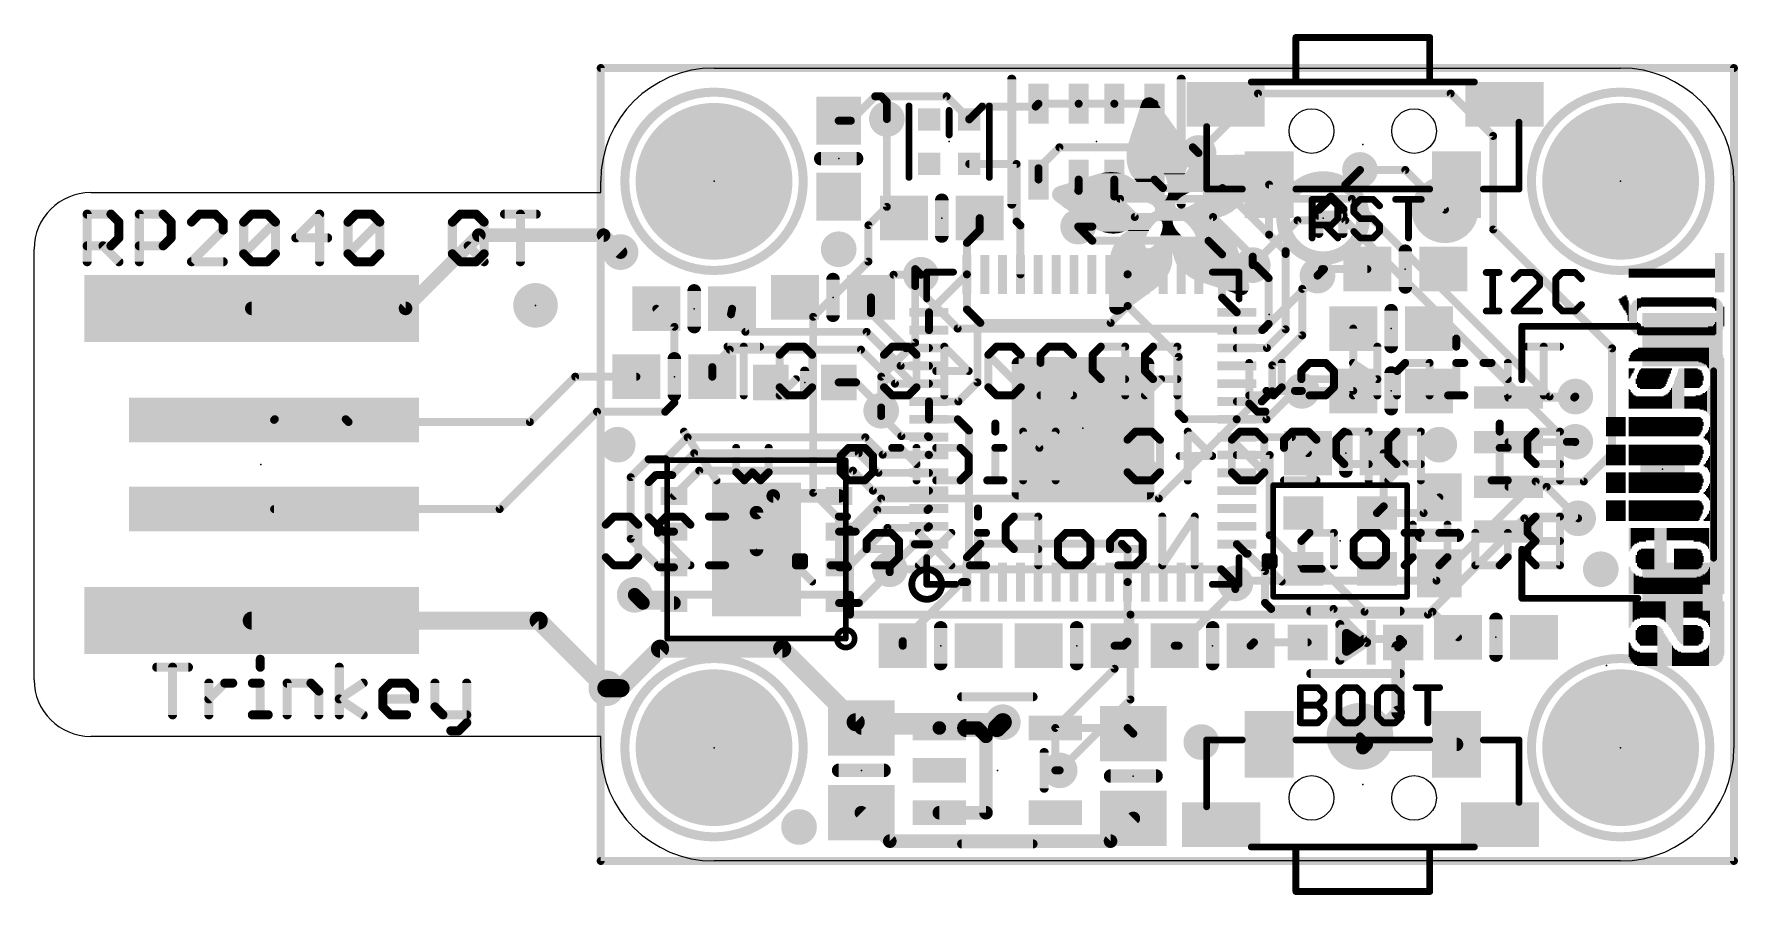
# Model space of a CAD drawing. Extents: x -12.7 to 25.5, y -9.7 to 9.7.
import ezdxf

# ---------------------------------------------------------------- set-up
doc = ezdxf.new("R2010")
doc.units = 0
for name, color, linetype in [('1', 12, 'CONTINUOUS'), ('16', 132, 'CONTINUOUS'), ('17', 110, 'CONTINUOUS'), ('18', 110, 'CONTINUOUS'), ('20', 53, 'CONTINUOUS'), ('21', 40, 'CONTINUOUS'), ('22', 6, 'CONTINUOUS'), ('23', 53, 'CONTINUOUS'), ('24', 53, 'CONTINUOUS')]:
    doc.layers.add(name, color=color, linetype=linetype)

# ---------------------------------------------------------------- blocks, each defined once
blk = doc.blocks.new('RECT')
blk.add_solid([(-0.5, -0.5), (0.5, -0.5), (-0.5, 0.5), (0.5, 0.5)])
blk = doc.blocks.new('RECT512000X512000R10')
at = {"const_width": 0.16}
blk.add_lwpolyline([(1.52, -1.44), (1.52, 1.44, 0.4142), (1.44, 1.52), (-1.44, 1.52, 0.4142), (-1.52, 1.44), (-1.52, -1.44, 0.4142), (-1.44, -1.52), (1.44, -1.52, 0.4142)], format="xyb", close=True, dxfattribs=at)
blk.add_solid([(-1.4654, -1.4654), (1.4654, -1.4654), (-1.4654, 1.4654), (1.4654, 1.4654)])
blk = doc.blocks.new('PIE')
at = {"const_width": 0.5}
blk.add_lwpolyline([(0, -0.25, 1), (0, 0.25, 1), (0, -0.25)], format="xyb", dxfattribs=at)
blk = doc.blocks.new('ROUNDP')
at = {"const_width": 0.5}
blk.add_lwpolyline([(0, -0.25, 1), (0, 0.25, 1), (0, -0.25)], format="xyb", dxfattribs=at)
blk = doc.blocks.new('ROUNDV')
at = {"const_width": 0.5}
blk.add_lwpolyline([(0, -0.25, 1), (0, 0.25, 1), (0, -0.25)], format="xyb", dxfattribs=at)

msp = doc.modelspace()

# ---------------------------------------------------------------- linework, layer by layer
at = {"layer": '1'}
for points, const_width in [([(0.0445, 8.89, 1), (-0.0445, 8.89)], 0.0889), ([(0, 8.9345, 1), (0, 8.8456)], 0.0889), ([(25.4445, 8.89, 1), (25.3556, 8.89)], 0.0889), ([(25.4, 8.8456, 1), (25.4, 8.9345)], 0.0889), ([(6.1531, 8.2995, 1), (6.1531, 8.2106)], 0.0889), ([(6.1846, 8.2236, 1), (6.1217, 8.2864)], 0.0889), ([(6.2865, 8.2995, 1), (6.2865, 8.2106)], 0.0889), ([(6.3179, 8.2864, 1), (6.2551, 8.2236)], 0.0889), ([(6.2865, 8.2106, 1), (6.2865, 8.2995)], 0.0889), ([(6.458, 8.128, 1), (6.369, 8.128)], 0.0889), ([(6.3821, 8.0966, 1), (6.4449, 8.1594)], 0.0889), ([(7.7852, 8.2864, 1), (7.7223, 8.2236)], 0.0889), ([(7.7538, 8.2106, 1), (7.7538, 8.2995)], 0.0889), ([(8.547, 8.07, 1), (8.547, 7.9811)], 0.0889), ([(8.5784, 7.9941, 1), (8.5156, 8.0569)], 0.0889), ([(9.7176, 8.0569, 1), (9.7804, 7.9941)], 0.0889), ([(9.749, 7.9811, 1), (9.749, 8.07)], 0.0889), ([(9.8125, 8.1334, 1), (9.8125, 8.0446)], 0.0889), ([(9.8439, 8.0576, 1), (9.7811, 8.1204)], 0.0889), ([(10.7125, 8.1334, 1), (10.7125, 8.0446)], 0.0889), ([(10.7125, 8.0446, 1), (10.7125, 8.1334)], 0.0889), ([(11.5125, 8.1334, 1), (11.5125, 8.0446)], 0.0889), ([(11.5125, 8.0446, 1), (11.5125, 8.1334)], 0.0889), ([(12.4125, 8.0446, 1), (12.4125, 8.1334)], 0.0889), ([(5.334, 7.7525, 1), (5.334, 7.6635)], 0.0889), ([(5.5747, 7.7394, 1), (5.6376, 7.6766)], 0.0889), ([(5.6061, 7.6635, 1), (5.6061, 7.7525)], 0.0889), ([(6.369, 7.747, 1), (6.458, 7.747)], 0.0889), ([(8.2291, 7.7704, 1), (8.2919, 7.7076)], 0.0889), ([(8.3049, 7.7483, 1), (8.2161, 7.7483)], 0.0889), ([(8.2161, 7.739, 1), (8.3049, 7.739)], 0.0889), ([(8.2291, 7.7168, 1), (8.2919, 7.7797)], 0.0889), ([(10.2815, 7.1565, 1), (10.2815, 7.0675)], 0.0889), ([(10.3129, 7.0806, 1), (10.2501, 7.1434)], 0.0889), ([(13.3029, 7.1434, 1), (13.2401, 7.0806)], 0.0889), ([(13.2715, 7.0675, 1), (13.2715, 7.1565)], 0.0889), ([(13.3671, 6.9536, 1), (13.4299, 7.0164)], 0.0889), ([(8.2605, 6.7835, 1), (8.2605, 6.6945)], 0.0889), ([(9.3652, 6.739, 1), (9.2764, 6.739)], 0.0889), ([(9.3208, 6.6945, 1), (9.3208, 6.7835)], 0.0889), ([(9.7811, 6.6744, 1), (9.8439, 6.6116)], 0.0889), ([(9.8569, 6.643, 1), (9.7681, 6.643)], 0.0889), ([(17.0494, 6.5726, 1), (16.9866, 6.6354)], 0.0889), ([(9.7681, 6.389, 1), (9.8569, 6.389)], 0.0889), ([(10.7331, 6.1772, 1), (10.6703, 6.1144)], 0.0889), ([(10.7462, 6.1458, 1), (10.6573, 6.1458)], 0.0889), ([(10.7569, 6.389, 1), (10.6681, 6.389)], 0.0889), ([(10.6681, 6.135, 1), (10.7569, 6.135)], 0.0889), ([(10.6811, 6.1036, 1), (10.7439, 6.1664)], 0.0889), ([(11.557, 6.389, 1), (11.4681, 6.389)], 0.0889), ([(12.4439, 6.4204, 1), (12.3811, 6.3576)], 0.0889), ([(12.603, 6.243, 1), (12.603, 6.154)], 0.0889), ([(12.5716, 6.1671, 1), (12.6344, 6.2299)], 0.0889), ([(13.9679, 6.2299, 1), (13.9051, 6.1671)], 0.0889), ([(13.9365, 6.154, 1), (13.9365, 6.243)], 0.0889), ([(14.9815, 6.32, 1), (14.9815, 6.231)], 0.0889), ([(15.0259, 6.2755, 1), (14.9371, 6.2755)], 0.0889), ([(16.6581, 6.3069, 1), (16.7209, 6.2441)], 0.0889), ([(16.6895, 6.231, 1), (16.6895, 6.32)], 0.0889), ([(11.5439, 6.0394, 1), (11.4811, 5.9766)], 0.0889), ([(11.4681, 6.008, 1), (11.557, 6.008)], 0.0889), ([(8.5398, 5.5245, 1), (8.451, 5.5245)], 0.0889), ([(9.3522, 5.4787, 1), (9.2894, 5.4159)], 0.0889), ([(9.2764, 5.4473, 1), (9.3652, 5.4473)], 0.0889), ([(9.4521, 5.3604, 1), (9.3633, 5.3604)], 0.0889), ([(9.3763, 5.329, 1), (9.4391, 5.3918)], 0.0889), ([(10.7331, 5.3654, 1), (10.6703, 5.3026)], 0.0889), ([(10.6573, 5.334, 1), (10.7462, 5.334)], 0.0889), ([(11.9706, 5.5944, 1), (11.9706, 5.5054)], 0.0889), ([(11.9392, 5.5185, 1), (12.002, 5.5813)], 0.0889), ([(13.7569, 5.5813, 1), (13.6941, 5.5185)], 0.0889), ([(13.7255, 5.5054, 1), (13.7255, 5.5944)], 0.0889), ([(-2.7305, 5.2197, 1), (-2.7305, 5.0673)], 0.1524), ([(-2.6766, 5.0896, 1), (-2.7844, 5.1974)], 0.1524), ([(0.1174, 5.1974, 1), (0.0096, 5.0896)], 0.1524), ([(0.0635, 5.0673, 1), (0.0635, 5.2197)], 0.1524), ([(8.1763, 5.0006, 1), (8.2391, 4.9378)], 0.0889), ([(8.2522, 4.9692, 1), (8.1633, 4.9692)], 0.0889), ([(8.451, 5.2569, 1), (8.5398, 5.2569)], 0.0889), ([(8.5268, 5.2255, 1), (8.464, 5.2883)], 0.0889), ([(11.0192, 5.061, 1), (11.0192, 4.9721)], 0.0889), ([(10.9878, 4.9851, 1), (11.0506, 5.0479)], 0.0889), ([(13.6541, 5.0479, 1), (13.5913, 4.9851)], 0.0889), ([(13.6227, 4.9721, 1), (13.6227, 5.061)], 0.0889), ([(15.0129, 5.1849, 1), (14.9501, 5.1221)], 0.0889), ([(14.9371, 5.1535, 1), (15.0259, 5.1535)], 0.0889), ([(14.9501, 5.1221, 1), (15.0129, 5.1849)], 0.0889), ([(0.3906, 4.7086, 1), (0.4984, 4.8164)], 0.1524), ([(13.9719, 4.7117, 1), (13.8831, 4.7117)], 0.0889), ([(13.8961, 4.6803, 1), (13.9589, 4.7431)], 0.0889), ([(14.659, 4.6609, 1), (14.5701, 4.6609)], 0.0889), ([(14.5831, 4.6295, 1), (14.6459, 4.6923)], 0.0889), ([(15.3956, 4.7839, 1), (15.3067, 4.7839)], 0.0889), ([(15.3956, 4.7204, 1), (15.3067, 4.7204)], 0.0889), ([(15.3067, 4.7204, 1), (15.3956, 4.7204)], 0.0889), ([(15.3197, 4.7525, 1), (15.3825, 4.8153)], 0.0889), ([(6.565, 4.299, 1), (6.565, 4.21)], 0.0889), ([(6.5964, 4.2231, 1), (6.5336, 4.2859)], 0.0889), ([(7.1755, 4.21, 1), (7.1755, 4.299)], 0.0889), ([(8.2522, 4.2628, 1), (8.1633, 4.2628)], 0.0889), ([(8.1633, 4.2628, 1), (8.2522, 4.2628)], 0.0889), ([(8.2391, 4.2314, 1), (8.1763, 4.2942)], 0.0889), ([(9.3633, 4.2628, 1), (9.4521, 4.2628)], 0.0889), ([(11.7763, 4.2942, 1), (11.8391, 4.2314)], 0.0889), ([(11.8554, 4.2661, 1), (11.7666, 4.2661)], 0.0889), ([(11.8424, 4.2347, 1), (11.7796, 4.2975)], 0.0889), ([(14.6145, 4.5149, 1), (14.6145, 4.426)], 0.0889), ([(14.5701, 4.4704, 1), (14.659, 4.4704)], 0.0889), ([(14.7094, 4.5018, 1), (14.6466, 4.439)], 0.0889), ([(14.678, 4.426, 1), (14.678, 4.5149)], 0.0889), ([(15.0145, 4.1783, 1), (14.9257, 4.1783)], 0.0889), ([(14.9387, 4.1469, 1), (15.0015, 4.2097)], 0.0889), ([(16.0341, 4.2669, 1), (16.0969, 4.204)], 0.0889), ([(16.168, 4.426, 1), (16.168, 4.337)], 0.0889), ([(16.1994, 4.3501, 1), (16.1366, 4.4129)], 0.0889), ([(16.2115, 4.426, 1), (16.2115, 4.337)], 0.0889), ([(16.243, 4.3501, 1), (16.1801, 4.4129)], 0.0889), ([(17.184, 4.337, 1), (17.184, 4.426)], 0.0889), ([(17.184, 4.337, 1), (17.184, 4.426)], 0.0889), ([(6.0256, 3.7779, 1), (6.0884, 3.7151)], 0.0889), ([(6.1015, 3.7465, 1), (6.0126, 3.7465)], 0.0889), ([(13.9589, 3.7744, 1), (13.8961, 3.7116)], 0.0889), ([(15.768, 3.937, 1), (15.6791, 3.937)], 0.0889), ([(15.6921, 3.9684, 1), (15.7549, 3.9056)], 0.0889), ([(-7.82, 3.5762, 1), (-7.82, 3.4238)], 0.1524), ([(-4.4279, 3.5539, 1), (-4.3201, 3.4461)], 0.1524), ([(-4.374, 3.4238, 1), (-4.374, 3.5762)], 0.1524), ([(1.2769, 3.5239, 1), (1.2141, 3.4611)], 0.0889), ([(2.9552, 3.3961, 1), (2.8866, 3.3397)], 0.0889), ([(2.9891, 3.4839, 1), (2.9019, 3.5011)], 0.0889), ([(6.0884, 3.4253, 1), (6.0256, 3.3625)], 0.0889), ([(6.0126, 3.3939, 1), (6.1015, 3.3939)], 0.0889), ([(7.4022, 3.4128, 1), (7.3133, 3.4128)], 0.0889), ([(7.3263, 3.4442, 1), (7.3891, 3.3814)], 0.0889), ([(8.2391, 3.5077, 1), (8.1763, 3.4449)], 0.0889), ([(8.1633, 3.4763, 1), (8.2522, 3.4763)], 0.0889), ([(11.8424, 3.5874, 1), (11.7796, 3.5246)], 0.0889), ([(11.7666, 3.556, 1), (11.8554, 3.556)], 0.0889), ([(11.8424, 3.5246, 1), (11.7796, 3.5874)], 0.0889), ([(13.8831, 3.743, 1), (13.9719, 3.743)], 0.0889), ([(14.2263, 3.3814, 1), (14.2891, 3.4442)], 0.0889), ([(1.6955, 3.087, 1), (1.6065, 3.087)], 0.0889), ([(1.6196, 3.0556, 1), (1.6824, 3.1184)], 0.0889), ([(2.8773, 3.3765, 1), (2.9645, 3.3593)], 0.0889), ([(3.244, 3.0192, 1), (3.244, 2.9304)], 0.0889), ([(5.9921, 3.0062, 1), (5.9293, 2.9434)], 0.0889), ([(5.9607, 2.9304, 1), (5.9607, 3.0192)], 0.0889), ([(7.3133, 3.0128, 1), (7.4022, 3.0128)], 0.0889), ([(8.4455, 3.2829, 1), (8.4455, 3.194)], 0.0889), ([(8.4769, 3.2699, 1), (8.4141, 3.2071)], 0.0889), ([(8.49, 3.2385, 1), (8.4011, 3.2385)], 0.0889), ([(8.4141, 3.2071, 1), (8.4769, 3.2699)], 0.0889), ([(8.4455, 3.194, 1), (8.4455, 3.2829)], 0.0889), ([(8.509, 3.2195, 1), (8.509, 3.1306)], 0.0889), ([(8.4776, 3.1436, 1), (8.5404, 3.2064)], 0.0889), ([(11.3986, 3.2064, 1), (11.4614, 3.1436)], 0.0889), ([(11.43, 3.1306, 1), (11.43, 3.2195)], 0.0889), ([(14.2577, 3.0572, 1), (14.2577, 2.9684)], 0.0889), ([(14.7975, 3.0442, 1), (14.8603, 2.9814)], 0.0889), ([(14.8289, 2.9684, 1), (14.8289, 3.0572)], 0.0889), ([(14.9257, 3.154, 1), (15.0145, 3.154)], 0.0889), ([(15.0015, 3.1226, 1), (14.9387, 3.1854)], 0.0889), ([(15.3067, 3.0321, 1), (15.3956, 3.0321)], 0.0889), ([(15.3825, 3.0007, 1), (15.3197, 3.0635)], 0.0889), ([(16.911, 3.048, 1), (16.8221, 3.048)], 0.0889), ([(3.2096, 2.9466, 1), (3.2783, 3.003)], 0.0889), ([(6.8125, 2.6384, 1), (6.8753, 2.5756)], 0.0889), ([(6.8497, 2.6572, 1), (6.8497, 2.5684)], 0.0889), ([(6.8125, 2.5756, 1), (6.8753, 2.6384)], 0.0889), ([(6.8811, 2.5814, 1), (6.8183, 2.6442)], 0.0889), ([(7.3577, 2.5684, 1), (7.3577, 2.6572)], 0.0889), ([(14.2577, 2.6572, 1), (14.2577, 2.5684)], 0.0889), ([(14.9004, 2.6442, 1), (14.9632, 2.5814)], 0.0889), ([(14.9318, 2.5684, 1), (14.9318, 2.6572)], 0.0889), ([(15.6791, 2.8965, 1), (15.768, 2.8965)], 0.0889), ([(15.7549, 2.8651, 1), (15.6921, 2.9279)], 0.0889), ([(2.8923, 2.6193, 1), (2.8923, 2.5304)], 0.0889), ([(2.9237, 2.5434, 1), (2.8609, 2.6062)], 0.0889), ([(5.8651, 2.6062, 1), (5.8023, 2.5434)], 0.0889), ([(5.8337, 2.5304, 1), (5.8337, 2.6193)], 0.0889), ([(6.7227, 2.2572, 1), (6.7227, 2.1684)], 0.0889), ([(7.3577, 2.1684, 1), (7.3577, 2.2572)], 0.0889), ([(12.9985, 2.413, 1), (12.9096, 2.413)], 0.0889), ([(12.9226, 2.3816, 1), (12.9854, 2.4444)], 0.0889), ([(15.0181, 2.2539, 1), (15.0809, 2.1911)], 0.0889), ([(15.0939, 2.2225, 1), (15.0051, 2.2225)], 0.0889), ([(-0.5715, 2.013, 1), (-0.5715, 1.9241)], 0.0889), ([(-0.5401, 1.9371, 1), (-0.6029, 1.9999)], 0.0889), ([(0.801, 1.9241, 1), (0.801, 2.013)], 0.0889), ([(2.4696, 2.2149, 1), (2.5324, 2.1521)], 0.0889), ([(2.5455, 2.1835, 1), (2.4566, 2.1835)], 0.0889), ([(2.4566, 1.9685, 1), (2.5455, 1.9685)], 0.0889), ([(5.334, 1.886, 1), (5.334, 1.7971)], 0.0889), ([(5.7549, 1.8729, 1), (5.6921, 1.8101)], 0.0889), ([(5.7235, 1.7971, 1), (5.7235, 1.886)], 0.0889), ([(6.6913, 2.1814, 1), (6.7541, 2.2442)], 0.0889), ([(8.4769, 1.8101, 1), (8.4141, 1.8729)], 0.0889), ([(6.5957, 1.8573, 1), (6.5957, 1.7684)], 0.0889), ([(6.5643, 1.7814, 1), (6.6271, 1.8442)], 0.0889), ([(7.3577, 1.7684, 1), (7.3577, 1.8573)], 0.0889), ([(8.4011, 1.8415, 1), (8.49, 1.8415)], 0.0889), ([(15.0051, 1.6444, 1), (15.0939, 1.6444)], 0.0889), ([(15.0809, 1.613, 1), (15.0181, 1.6758)], 0.0889), ([(15.559, 1.6955, 1), (15.559, 1.6065)], 0.0889), ([(15.5904, 1.6196, 1), (15.5276, 1.6824)], 0.0889), ([(15.7163, 1.6955, 1), (15.7163, 1.6065)], 0.0889), ([(15.7163, 1.6065, 1), (15.7163, 1.6955)], 0.0889), ([(16.8221, 1.651, 1), (16.911, 1.651)], 0.0889), ([(16.8665, 1.6065, 1), (16.8665, 1.6955)], 0.0889), ([(20.346, 1.5445, 1), (20.346, 1.4555)], 0.0889), ([(21.7886, 1.5314, 1), (21.8514, 1.4686)], 0.0889), ([(21.8754, 1.4926, 1), (21.8126, 1.5554)], 0.0889), ([(21.82, 1.4555, 1), (21.82, 1.5445)], 0.0889), ([(-0.0824, 1.227, 1), (-0.0824, 1.1381)], 0.0889), ([(-0.0509, 1.1511, 1), (-0.1138, 1.214)], 0.0889), ([(1.4153, 1.214, 1), (1.4782, 1.1511)], 0.0889), ([(1.4467, 1.1381, 1), (1.4467, 1.227)], 0.0889), ([(1.6065, 1.3868, 1), (1.6955, 1.3868)], 0.0889), ([(1.6824, 1.3554, 1), (1.6196, 1.4182)], 0.0889), ([(6.331, 1.2785, 1), (6.242, 1.2785)], 0.0889), ([(6.331, 1.2065, 1), (6.242, 1.2065)], 0.0889), ([(6.242, 1.2065, 1), (6.331, 1.2065)], 0.0889), ([(6.3179, 1.1194, 1), (6.2551, 1.0566)], 0.0889), ([(6.2551, 1.2471, 1), (6.3179, 1.3099)], 0.0889), ([(7.3577, 1.4573, 1), (7.3577, 1.3683)], 0.0889), ([(7.4022, 1.4128, 1), (7.3133, 1.4128)], 0.0889), ([(7.9854, 1.4442, 1), (8.0482, 1.3814)], 0.0889), ([(8.0168, 1.3683, 1), (8.0168, 1.4573)], 0.0889), ([(12.9854, 1.1744, 1), (12.9226, 1.1116)], 0.0889), ([(12.9096, 1.143, 1), (12.9985, 1.143)], 0.0889), ([(14.2577, 1.4573, 1), (14.2577, 1.3683)], 0.0889), ([(14.7865, 1.4442, 1), (14.8493, 1.3814)], 0.0889), ([(14.8179, 1.3683, 1), (14.8179, 1.4573)], 0.0889), ([(-7.3514, 1.0314, 1), (-7.2886, 0.9686)], 0.0889), ([(-7.304, 1.0605, 1), (-7.304, 0.9716)], 0.0889), ([(-7.2726, 0.9846, 1), (-7.3354, 1.0474)], 0.0889), ([(-5.6836, 1.0474, 1), (-5.7464, 0.9846)], 0.0889), ([(-5.715, 0.9716, 1), (-5.715, 1.0605)], 0.0889), ([(-5.6515, 0.997, 1), (-5.6515, 0.9081)], 0.0889), ([(-5.6829, 0.9211, 1), (-5.6201, 0.9839)], 0.0889), ([(-1.6189, 0.9839, 1), (-1.5561, 0.9211)], 0.0889), ([(-1.5875, 0.9081, 1), (-1.5875, 0.997)], 0.0889), ([(6.242, 1.088, 1), (6.331, 1.088)], 0.0889), ([(7.3577, 1.0573, 1), (7.3577, 0.9684)], 0.0889), ([(7.3133, 1.0128, 1), (7.4022, 1.0128)], 0.0889), ([(8.0356, 1.0442, 1), (7.9728, 0.9814)], 0.0889), ([(8.0042, 0.9684, 1), (8.0042, 1.0573)], 0.0889), ([(8.2995, 0.762, 1), (8.2106, 0.762)], 0.0889), ([(8.2236, 0.7306, 1), (8.2864, 0.7934)], 0.0889), ([(13.081, 1.0605, 1), (13.081, 0.9716)], 0.0889), ([(13.0496, 0.9846, 1), (13.1124, 1.0474)], 0.0889), ([(14.2859, 1.0474, 1), (14.2231, 0.9846)], 0.0889), ([(14.2577, 1.0573, 1), (14.2577, 0.9684)], 0.0889), ([(14.2263, 0.9814, 1), (14.2891, 1.0442)], 0.0889), ([(14.2545, 0.9716, 1), (14.2545, 1.0605)], 0.0889), ([(14.8894, 1.0442, 1), (14.9522, 0.9814)], 0.0889), ([(14.9208, 0.9684, 1), (14.9208, 1.0573)], 0.0889), ([(1.9482, 0.6541, 1), (1.9482, 0.5652)], 0.0889), ([(1.9796, 0.5782, 1), (1.9168, 0.641)], 0.0889), ([(5.9623, 0.641, 1), (5.8995, 0.5782)], 0.0889), ([(5.9309, 0.5652, 1), (5.9309, 0.6541)], 0.0889), ([(6.7395, 0.6794, 1), (6.7395, 0.5906)], 0.0889), ([(6.7081, 0.6036, 1), (6.7709, 0.6664)], 0.0889), ([(7.3669, 0.6664, 1), (7.3041, 0.6036)], 0.0889), ([(7.3263, 0.5814, 1), (7.3891, 0.6442)], 0.0889), ([(7.3355, 0.5906, 1), (7.3355, 0.6794)], 0.0889), ([(14.2577, 0.6573, 1), (14.2577, 0.5684)], 0.0889), ([(15.5231, 0.6442, 1), (15.4603, 0.5814)], 0.0889), ([(15.4917, 0.5684, 1), (15.4917, 0.6573)], 0.0889), ([(20.346, 0.5444, 1), (20.346, 0.4556)], 0.0889), ([(21.8046, 0.5314, 1), (21.8674, 0.4686)], 0.0889), ([(21.8754, 0.4766, 1), (21.8126, 0.5394)], 0.0889), ([(21.836, 0.4556, 1), (21.836, 0.5444)], 0.0889), ([(1.0749, 0.1618, 1), (1.0749, 0.0728)], 0.0889), ([(1.1063, 0.0859, 1), (1.0435, 0.1487)], 0.0889), ([(1.4245, 0.1487, 1), (1.4873, 0.0859)], 0.0889), ([(1.4559, 0.0728, 1), (1.4559, 0.1618)], 0.0889), ([(2.0955, 0.2984, 1), (2.0955, 0.2096)], 0.0889), ([(2.1269, 0.2226, 1), (2.0641, 0.2854)], 0.0889), ([(5.815, 0.2854, 1), (5.7522, 0.2226)], 0.0889), ([(5.7836, 0.2096, 1), (5.7836, 0.2984)], 0.0889), ([(6.3216, 0.2634, 1), (6.3216, 0.1744)], 0.0889), ([(6.2902, 0.1875, 1), (6.353, 0.2503)], 0.0889), ([(7.383, 0.2503, 1), (7.3202, 0.1875)], 0.0889), ([(7.3263, 0.1814, 1), (7.3891, 0.2442)], 0.0889), ([(7.3516, 0.1744, 1), (7.3516, 0.2634)], 0.0889), ([(14.2577, 0.2573, 1), (14.2577, 0.1683)], 0.0889), ([(15.04, 0.2128, 1), (14.9511, 0.2128)], 0.0889), ([(14.9955, 0.1683, 1), (14.9955, 0.2573)], 0.0889), ([(15.8191, 0.2226, 1), (15.8819, 0.2854)], 0.0889), ([(17.595, 0.254, 1), (17.506, 0.254)], 0.0889), ([(0.7174, -0.2846, 1), (0.6285, -0.2846)], 0.0889), ([(0.6415, -0.2532, 1), (0.7044, -0.3161)], 0.0889), ([(1.1203, -0.3945, 1), (1.0313, -0.3945)], 0.0889), ([(1.0444, -0.3631, 1), (1.1072, -0.426)], 0.0889), ([(1.232, -0.1939, 1), (1.232, -0.2828)], 0.0889), ([(1.2635, -0.2697, 1), (1.2006, -0.2069)], 0.0889), ([(1.5718, -0.2069, 1), (1.6346, -0.2697)], 0.0889), ([(1.6032, -0.2828, 1), (1.6032, -0.1939)], 0.0889), ([(2.2092, -0.0939, 1), (2.2092, -0.1828)], 0.0889), ([(2.2406, -0.1697, 1), (2.1778, -0.1069)], 0.0889), ([(5.6844, -0.1069, 1), (5.6215, -0.1697)], 0.0889), ([(5.653, -0.1828, 1), (5.653, -0.0939)], 0.0889), ([(6.2248, -0.1427, 1), (6.2248, -0.2317)], 0.0889), ([(6.1934, -0.2186, 1), (6.2562, -0.1558)], 0.0889), ([(7.3577, -0.2317, 1), (7.3577, -0.1427)], 0.0889), ([(1.6111, -0.6736, 1), (1.6739, -0.7364)], 0.0889), ([(3.867, -0.6288, 1), (3.867, -0.7812)], 0.1524), ([(3.9209, -0.7589, 1), (3.8131, -0.6511)], 0.1524), ([(5.3425, -0.7812, 1), (5.3425, -0.6288)], 0.1524), ([(6.1019, -0.5428, 1), (6.1019, -0.6317)], 0.0889), ([(6.0704, -0.6186, 1), (6.1333, -0.5558)], 0.0889), ([(7.3577, -0.6317, 1), (7.3577, -0.5428)], 0.0889), ([(18.8274, -0.7689, 1), (18.7646, -0.7061)], 0.0889), ([(20.346, -0.4556, 1), (20.346, -0.5444)], 0.0889), ([(21.2324, -0.4686, 1), (21.1696, -0.5314)], 0.0889), ([(21.201, -0.5444, 1), (21.201, -0.4556)], 0.0889), ([(-7.32, -0.9556, 1), (-7.32, -1.0445)], 0.0889), ([(-2.2963, -0.9686, 1), (-2.2335, -1.0314)], 0.0889), ([(-2.2649, -1.0445, 1), (-2.2649, -0.9556)], 0.0889), ([(1.1072, -1.1524, 1), (1.0444, -1.2152)], 0.0889), ([(1.0313, -1.1838, 1), (1.1203, -1.1838)], 0.0889), ([(3.5687, -1.0795, 1), (3.4163, -1.0795)], 0.1524), ([(3.4386, -1.0256, 1), (3.5464, -1.1334)], 0.1524), ([(6.1988, -0.976, 1), (6.1988, -1.065)], 0.0889), ([(6.2303, -1.0519, 1), (6.1674, -0.9891)], 0.0889), ([(7.293, -0.9891, 1), (7.3558, -1.0519)], 0.0889), ([(7.3244, -1.065, 1), (7.3244, -0.976)], 0.0889), ([(7.3891, -1.0186, 1), (7.3263, -0.9558)], 0.0889), ([(17.3985, -1.0451, 1), (17.3985, -1.134)], 0.0889), ([(17.3671, -1.0581, 1), (17.4299, -1.1209)], 0.0889), ([(17.506, -0.9375, 1), (17.595, -0.9375)], 0.0889), ([(17.5819, -0.9689, 1), (17.5191, -0.9061)], 0.0889), ([(18.4126, -1.0581, 1), (18.4754, -1.1209)], 0.0889), ([(18.444, -1.134, 1), (18.444, -1.0451)], 0.0889), ([(21.8761, -1.2379, 1), (21.9389, -1.1751)], 0.0889), ([(1.397, -1.4606, 1), (1.397, -1.5495)], 0.0889), ([(1.3656, -1.5364, 1), (1.4284, -1.4736)], 0.0889), ([(1.6425, -1.5495, 1), (1.6425, -1.4606)], 0.0889), ([(5.3425, -1.4606, 1), (5.3425, -1.5495)], 0.0889), ([(5.6829, -1.4736, 1), (5.7458, -1.5364)], 0.0889), ([(5.7143, -1.5495, 1), (5.7143, -1.4606)], 0.0889), ([(6.4287, -1.376, 1), (6.4287, -1.465)], 0.0889), ([(6.4602, -1.4519, 1), (6.3973, -1.3891)], 0.0889), ([(7.293, -1.3891, 1), (7.3558, -1.4519)], 0.0889), ([(7.3244, -1.465, 1), (7.3244, -1.376)], 0.0889), ([(7.3891, -1.4186, 1), (7.3263, -1.3558)], 0.0889), ([(15.0269, -1.5551, 1), (14.9641, -1.6179)], 0.0889), ([(0.7044, -1.6352, 1), (0.6415, -1.6981)], 0.0889), ([(0.6285, -1.6666, 1), (0.7174, -1.6666)], 0.0889), ([(3.4163, -1.905, 1), (3.5687, -1.905)], 0.1524), ([(7.0393, -1.7428, 1), (7.0393, -1.8317)], 0.0889), ([(7.0707, -1.8186, 1), (7.0079, -1.7558)], 0.0889), ([(7.3577, -1.8317, 1), (7.3577, -1.7428)], 0.0889), ([(8.509, -1.7335, 1), (8.509, -1.8225)], 0.0889), ([(8.5404, -1.8094, 1), (8.4776, -1.7466)], 0.0889), ([(11.7154, -1.7466, 1), (11.6526, -1.8094)], 0.0889), ([(11.684, -1.8225, 1), (11.684, -1.7335)], 0.0889), ([(11.8554, -1.905, 1), (11.7666, -1.905)], 0.0889), ([(11.7796, -1.9364, 1), (11.8424, -1.8736)], 0.0889), ([(14.2891, -1.7558, 1), (14.2263, -1.8186)], 0.0889), ([(14.9511, -1.5865, 1), (15.04, -1.5865)], 0.0889), ([(1.3113, -2.2606, 1), (1.3113, -2.3495)], 0.0889), ([(1.2799, -2.3364, 1), (1.3428, -2.2736)], 0.0889), ([(1.6425, -2.3495, 1), (1.6425, -2.2606)], 0.0889), ([(5.3425, -2.2606, 1), (5.3425, -2.3495)], 0.0889), ([(5.5128, -2.2736, 1), (5.5757, -2.3364)], 0.0889), ([(5.5442, -2.3495, 1), (5.5442, -2.2606)], 0.0889), ([(6.5215, -2.3495, 1), (6.4325, -2.3495)], 0.0889), ([(6.4456, -2.3181, 1), (6.5084, -2.3809)], 0.0889), ([(8.1763, -2.0479, 1), (8.2391, -2.1107)], 0.0889), ([(8.2522, -2.0793, 1), (8.1633, -2.0793)], 0.0889), ([(8.2106, -2.032, 1), (8.2995, -2.032)], 0.0889), ([(14.4708, -1.9558, 1), (14.4708, -2.0447)], 0.0889), ([(14.4393, -2.0317, 1), (14.5022, -1.9688)], 0.0889), ([(14.5316, -1.9688, 1), (14.4688, -2.0317)], 0.0889), ([(14.5002, -2.0447, 1), (14.5002, -1.9558)], 0.0889), ([(15.7485, -2.2951, 1), (15.7485, -2.384)], 0.0889), ([(15.7171, -2.3709, 1), (15.7799, -2.3081)], 0.0889), ([(16.1894, -2.3081, 1), (16.1266, -2.3709)], 0.0889), ([(16.158, -2.384, 1), (16.158, -2.2951)], 0.0889), ([(6.4325, -2.415, 1), (6.5215, -2.415)], 0.0889), ([(6.5084, -2.4464, 1), (6.4456, -2.3836)], 0.0889), ([(8.0943, -2.5928, 1), (8.0943, -2.6816)], 0.0889), ([(8.1257, -2.6686, 1), (8.0629, -2.6058)], 0.0889), ([(8.1633, -2.6372, 1), (8.2522, -2.6372)], 0.0889), ([(8.2077, -2.6816, 1), (8.2077, -2.5928)], 0.0889), ([(11.7763, -2.6058, 1), (11.8391, -2.6686)], 0.0889), ([(11.8521, -2.6372, 1), (11.7633, -2.6372)], 0.0889), ([(11.7666, -2.6339, 1), (11.8554, -2.6339)], 0.0889), ([(11.8424, -2.6653, 1), (11.7796, -2.6025)], 0.0889), ([(14.2684, -2.667, 1), (14.1796, -2.667)], 0.0889), ([(14.9352, -2.3908, 1), (14.8463, -2.3908)], 0.0889), ([(14.8593, -2.4222, 1), (14.9222, -2.3594)], 0.0889), ([(0.8159, -2.8671, 1), (0.7081, -2.9749)], 0.1524), ([(0.946, -3.0288, 1), (0.946, -3.1812)], 0.1524), ([(0.8921, -3.1589, 1), (0.9999, -3.0511)], 0.1524), ([(1.6425, -3.1812, 1), (1.6425, -3.0288)], 0.1524), ([(5.3425, -3.0606, 1), (5.3425, -3.1494)], 0.0889), ([(5.7556, -3.0736, 1), (5.8184, -3.1364)], 0.0889), ([(5.787, -3.1494, 1), (5.787, -3.0606)], 0.0889), ([(14.1796, -2.794, 1), (14.2684, -2.794)], 0.0889), ([(14.2554, -2.8254, 1), (14.1926, -2.7626)], 0.0889), ([(14.9222, -3.0697, 1), (14.8593, -3.1325)], 0.0889), ([(-7.82, -3.3984, 1), (-7.82, -3.6016)], 0.2032), ([(-1.3177, -3.4282, 1), (-1.4613, -3.5718)], 0.2032), ([(-1.3895, -3.6016, 1), (-1.3895, -3.3984)], 0.2032), ([(14.8463, -3.1011, 1), (14.9352, -3.1011)], 0.0889), ([(15.0282, -3.1941, 1), (15.0282, -3.283)], 0.0889), ([(14.9967, -3.2699, 1), (15.0596, -3.2071)], 0.0889), ([(16.4585, -3.2071, 1), (16.3957, -3.2699)], 0.0889), ([(16.4271, -3.283, 1), (16.4271, -3.1941)], 0.0889), ([(17.1205, -3.2576, 1), (17.1205, -3.3464)], 0.0889), ([(17.0891, -3.3334, 1), (17.1519, -3.2706)], 0.0889), ([(18.6759, -3.2706, 1), (18.6131, -3.3334)], 0.0889), ([(18.6445, -3.3464, 1), (18.6445, -3.2576)], 0.0889), ([(19.1846, -3.9049, 1), (19.2474, -3.8421)], 0.0889), ([(6.8145, -3.9615, 1), (6.7256, -3.9615)], 0.0889), ([(6.7386, -3.9301, 1), (6.8014, -3.9929)], 0.0889), ([(6.7256, -4.064, 1), (6.8145, -4.064)], 0.0889), ([(11.518, -4.0195, 1), (11.518, -4.1085)], 0.0889), ([(11.5625, -4.064, 1), (11.4736, -4.064)], 0.0889), ([(11.683, -4.0326, 1), (11.7458, -4.0954)], 0.0889), ([(11.7144, -4.1085, 1), (11.7144, -4.0195)], 0.0889), ([(11.7633, -3.9707, 1), (11.8521, -3.9707)], 0.0889), ([(11.8391, -4.0021, 1), (11.7763, -3.9393)], 0.0889), ([(12.866, -4.0195, 1), (12.866, -4.1085)], 0.0889), ([(12.9854, -4.0326, 1), (12.9225, -4.0954)], 0.0889), ([(12.9226, -4.0326, 1), (12.9854, -4.0954)], 0.0889), ([(12.9226, -4.0954, 1), (12.9854, -4.0326)], 0.0889), ([(12.954, -4.1085, 1), (12.954, -4.0195)], 0.0889), ([(14.5346, -4.0326, 1), (14.5974, -4.0954)], 0.0889), ([(14.6422, -3.9434, 1), (14.6422, -4.0323)], 0.0889), ([(14.6736, -4.0192, 1), (14.6108, -3.9564)], 0.0889), ([(15.8464, -4.0323, 1), (15.8464, -3.9434)], 0.0889), ([(17.1002, -3.8672, 1), (17.1002, -3.956)], 0.0889), ([(17.0688, -3.943, 1), (17.1316, -3.8802)], 0.0889), ([(17.9498, -4.1006, 1), (17.7974, -4.1006)], 0.1524), ([(17.8422, -4.0692, 1), (17.905, -4.132)], 0.0889), ([(17.9416, -3.8802, 1), (17.8788, -3.943)], 0.0889), ([(17.9102, -3.956, 1), (17.9102, -3.8672)], 0.0889), ([(18.0178, -4.0192, 1), (17.955, -3.9564)], 0.0889), ([(17.955, -4.0192, 1), (18.0178, -3.9564)], 0.0889), ([(11.4736, -4.5801, 1), (11.5625, -4.5801)], 0.0889), ([(11.5494, -4.6115, 1), (11.4866, -4.5487)], 0.0889), ([(0.0552, -5.0883, 1), (0.1988, -4.9447)], 0.2032), ([(8.1915, -5.8064, 1), (8.1915, -6.0096)], 0.2032), ([(8.8827, -6.0096, 1), (8.8827, -5.8064)], 0.2032), ([(9.0841, -5.8503, 1), (8.9404, -5.7067)], 0.2032), ([(17.7974, -5.5579, 1), (17.9498, -5.5579)], 0.1524), ([(17.9275, -5.6118, 1), (17.8197, -5.504)], 0.1524), ([(5.842, -5.8318, 1), (5.842, -5.9842)], 0.1524), ([(7.5899, -5.8318, 1), (7.5899, -5.9842)], 0.1524), ([(7.5899, -5.9842, 1), (7.5899, -5.8318)], 0.1524), ([(8.1915, -5.8318, 1), (8.1915, -5.9842)], 0.1524), ([(8.1915, -5.9842, 1), (8.1915, -5.8318)], 0.1524), ([(8.5019, -5.8541, 1), (8.3941, -5.9619)], 0.1524), ([(8.448, -5.9842, 1), (8.448, -5.8318)], 0.1524), ([(8.7122, -6.096, 1), (8.5598, -6.096)], 0.1524), ([(8.5821, -6.1499, 1), (8.6899, -6.0421)], 0.1524), ([(8.8109, -5.8362, 1), (8.9546, -5.9798)], 0.2032), ([(10.1901, -5.8636, 1), (10.1901, -5.9525)], 0.0889), ([(10.2346, -5.908, 1), (10.1457, -5.908)], 0.0889), ([(10.1587, -5.8766, 1), (10.2215, -5.9394)], 0.0889), ([(11.8424, -5.8766, 1), (11.7796, -5.9394)], 0.0889), ([(11.811, -5.9525, 1), (11.811, -5.8636)], 0.0889), ([(11.9066, -6.0664, 1), (11.9694, -6.0036)], 0.0889), ([(17.0276, -6.2961, 1), (17.1354, -6.4039)], 0.1524), ([(17.0276, -6.2961, 1), (17.1354, -6.4039)], 0.1524), ([(17.156, -6.1993, 1), (17.156, -6.3517)], 0.1524), ([(17.2099, -6.3294, 1), (17.1021, -6.2216)], 0.1524), ([(19.1815, -6.3517, 1), (19.1815, -6.1993)], 0.1524), ([(10.1901, -6.8136, 1), (10.1901, -6.9025)], 0.0889), ([(10.1457, -6.858, 1), (10.2346, -6.858)], 0.0889), ([(10.287, -6.9025, 1), (10.287, -6.8136)], 0.0889), ([(5.8959, -7.7541, 1), (5.7881, -7.8619)], 0.1524), ([(7.5899, -7.7318, 1), (7.5899, -7.8842)], 0.1524), ([(8.5598, -7.808, 1), (8.7122, -7.808)], 0.1524), ([(8.636, -7.8842, 1), (8.636, -7.7318)], 0.1524), ([(11.9919, -7.9889, 1), (11.8841, -7.8811)], 0.1524), ([(6.4795, -8.3693, 1), (6.4795, -8.5217)], 0.1524), ([(6.4256, -8.4994, 1), (6.5334, -8.3916)], 0.1524), ([(11.3736, -8.3916, 1), (11.4814, -8.4994)], 0.1524), ([(11.4275, -8.5217, 1), (11.4275, -8.3693)], 0.1524), ([(-0.0445, -8.89, 1), (0.0445, -8.89)], 0.0889), ([(0, -8.8456, 1), (0, -8.9345)], 0.0889), ([(25.3556, -8.89, 1), (25.4445, -8.89)], 0.0889), ([(25.4, -8.9345, 1), (25.4, -8.8456)], 0.0889)]:
    msp.add_lwpolyline(points, format="xyb", dxfattribs=dict(at, const_width=const_width))
for points, const_width in [([(0, 8.89), (25.4, 8.89)], 0.1778), ([(0, -8.89), (0, 8.89)], 0.1778), ([(25.4, 8.89), (25.4, -8.89)], 0.1778), ([(6.1531, 8.255), (5.6061, 7.708)], 0.1778), ([(6.1531, 8.255), (6.2865, 8.255)], 0.1778), ([(6.2865, 8.255), (7.7538, 8.255)], 0.1778), ([(6.2865, 8.255), (6.4135, 8.128)], 0.1778), ([(6.4135, 8.128), (6.4135, 7.747)], 0.1778), ([(7.7538, 8.255), (8.2605, 7.7483)], 0.1778), ([(8.2605, 7.739), (8.547, 8.0255)], 0.1778), ([(8.547, 8.0255), (9.749, 8.0255)], 0.1778), ([(9.749, 8.0255), (9.8125, 8.089)], 0.1778), ([(9.8125, 8.089), (10.7125, 8.089)], 0.1778), ([(10.7125, 8.089), (11.5125, 8.089)], 0.1778), ([(11.5125, 8.089), (12.4125, 8.089)], 0.1778), ([(5.334, 7.708), (5.6061, 7.708)], 0.1778), ([(8.2605, 7.7483), (8.2605, 7.739)], 0.1778), ([(9.8125, 6.643), (10.2815, 7.112)], 0.1778), ([(10.2815, 7.112), (13.2715, 7.112)], 0.1778), ([(13.2715, 7.112), (13.3985, 6.985)], 0.1778), ([(8.2605, 6.739), (9.3208, 6.739)], 0.1778), ([(9.3208, 6.739), (9.3208, 5.4473)], 0.1778), ([(9.8125, 6.643), (9.8125, 6.389)], 0.1778), ([(16.6895, 6.2755), (17.018, 6.604)], 0.1778), ([(10.7125, 6.135), (10.7017, 6.1458)], 0.1778), ([(10.7017, 5.334), (10.7017, 6.1458)], 0.1778), ([(10.7125, 6.389), (10.7125, 6.135)], 0.1778), ([(11.5125, 6.389), (11.5125, 6.008)], 0.1778), ([(12.603, 6.1985), (12.4125, 6.389)], 0.1778), ([(13.9365, 6.1985), (12.603, 6.1985)], 0.1778), ([(14.9815, 5.1535), (13.9365, 6.1985)], 0.1778), ([(14.9815, 6.2755), (14.9815, 5.1535)], 0.1778), ([(14.9815, 6.2755), (16.6895, 6.2755)], 0.1778), ([(11.9706, 5.5499), (11.5125, 6.008)], 0.1778), ([(8.4954, 5.2569), (8.4954, 5.5245)], 0.1778), ([(9.4077, 5.3604), (9.3208, 5.4473)], 0.1778), ([(9.4077, 4.2628), (9.4077, 5.3604)], 0.1778), ([(10.7017, 5.334), (11.0192, 5.0165)], 0.1778), ([(13.7255, 5.5499), (11.9706, 5.5499)], 0.1778), ([(14.6145, 4.6609), (13.7255, 5.5499)], 0.1778), ([(-2.7305, 5.1435), (-4.374, 3.5)], 0.3048), ([(0.0635, 5.1435), (-2.7305, 5.1435)], 0.3048), ([(0.4445, 4.7625), (0.0635, 5.1435)], 0.3048), ([(8.2077, 4.9692), (8.4954, 5.2569)], 0.1778), ([(8.2077, 4.2628), (8.2077, 4.9692)], 0.1778), ([(13.6227, 5.0165), (11.0192, 5.0165)], 0.1778), ([(13.9275, 4.7117), (13.6227, 5.0165)], 0.1778), ([(14.9815, 5.1535), (15.3511, 4.7839)], 0.1778), ([(13.9275, 4.7117), (13.9275, 3.743)], 0.1778), ([(14.6145, 4.4704), (14.6145, 4.6609)], 0.1778), ([(15.3511, 4.7839), (15.3511, 4.7204)], 0.1778), ([(15.3511, 4.7204), (15.3511, 3.0321)], 0.1778), ([(6.565, 4.2545), (6.057, 3.7465)], 0.1778), ([(7.1755, 4.2545), (6.565, 4.2545)], 0.1778), ([(8.2077, 4.2628), (7.3577, 3.4128)], 0.1778), ([(8.2077, 4.2628), (8.2077, 3.4763)], 0.1778), ([(11.811, 4.2661), (11.8077, 4.2628)], 0.1778), ([(11.811, 3.556), (11.811, 4.2661)], 0.1778), ([(14.678, 4.4704), (14.6145, 4.4704)], 0.1778), ([(14.9701, 4.1783), (14.678, 4.4704)], 0.1778), ([(14.9701, 4.1783), (14.9701, 3.154)], 0.1778), ([(16.168, 4.3815), (15.7235, 3.937)], 0.1778), ([(16.2115, 4.3815), (16.0655, 4.2355)], 0.1778), ([(16.168, 4.3815), (17.184, 4.3815)], 0.1778), ([(17.184, 4.3815), (16.2115, 4.3815)], 0.1778), ([(6.057, 3.7465), (6.057, 3.3939)], 0.1778), ([(14.2577, 3.4128), (13.9275, 3.743)], 0.1778), ([(15.7235, 3.937), (15.7235, 2.8965)], 0.1778), ([(-4.374, 3.5), (-7.82, 3.5)], 0.3048), ([(1.2455, 3.4925), (1.651, 3.087)], 0.1778), ([(2.9455, 3.4925), (2.9209, 3.3679)], 0.1778), ([(3.244, 2.9748), (2.9209, 3.3679)], 0.1778), ([(6.8439, 2.607), (6.057, 3.3939)], 0.1778), ([(7.3577, 3.0128), (7.3577, 3.4128)], 0.1778), ([(8.2077, 3.4763), (8.4455, 3.2385)], 0.1778), ([(11.43, 3.175), (11.811, 3.556)], 0.1778), ([(12.954, 2.413), (11.811, 3.556)], 0.1778), ([(1.651, 3.087), (1.651, 1.3868)], 0.1778), ([(5.9607, 2.9748), (3.244, 2.9748)], 0.1778), ([(6.7227, 2.2128), (5.9607, 2.9748)], 0.1778), ([(8.4455, 1.8415), (8.4455, 3.2385)], 0.1778), ([(8.4455, 3.2385), (8.4455, 3.2385)], 0.1778), ([(8.4455, 3.2385), (8.509, 3.175)], 0.1778), ([(8.509, 3.175), (11.43, 3.175)], 0.1778), ([(14.2577, 3.0128), (14.8289, 3.0128)], 0.1778), ([(14.9701, 3.154), (14.8289, 3.0128)], 0.1778), ([(15.3511, 3.0321), (14.9318, 2.6128)], 0.1778), ([(16.8665, 3.048), (16.8665, 1.651)], 0.1778), ([(6.8497, 2.6128), (6.8439, 2.607)], 0.1778), ([(6.8497, 2.6128), (7.3577, 2.6128)], 0.1778), ([(14.9318, 2.6128), (14.2577, 2.6128)], 0.1778), ([(15.0495, 2.2225), (15.7235, 2.8965)], 0.1778), ([(2.8923, 2.5748), (2.501, 2.1835)], 0.1778), ([(5.8337, 2.5748), (2.8923, 2.5748)], 0.1778), ([(6.5957, 1.8128), (5.8337, 2.5748)], 0.1778), ([(7.3577, 2.2128), (6.7227, 2.2128)], 0.1778), ([(12.954, 1.143), (12.954, 2.413)], 0.1778), ([(15.0495, 1.6444), (15.0495, 2.2225)], 0.1778), ([(-0.5715, 1.9685), (-1.5875, 0.9525)], 0.1778), ([(0.801, 1.9685), (-0.5715, 1.9685)], 0.1778), ([(2.501, 1.9685), (2.501, 2.1835)], 0.1778), ([(5.334, 1.8415), (5.7235, 1.8415)], 0.1778), ([(6.2865, 1.2785), (5.7235, 1.8415)], 0.1778), ([(8.0168, 1.4128), (8.4455, 1.8415)], 0.1778), ([(7.3577, 1.8128), (6.5957, 1.8128)], 0.1778), ([(14.8179, 1.4128), (15.0495, 1.6444)], 0.1778), ([(14.9208, 1.0128), (15.559, 1.651)], 0.1778), ([(15.559, 1.651), (15.7163, 1.651)], 0.1778), ([(15.7163, 1.651), (16.8665, 1.651)], 0.1778), ([(21.82, 1.5), (20.346, 1.5)], 0.1778), ([(21.844, 1.524), (21.82, 1.5)], 0.1778), ([(-2.2649, -1), (-0.0824, 1.1825)], 0.1778), ([(1.4467, 1.1825), (-0.0824, 1.1825)], 0.1778), ([(1.651, 1.3868), (1.4467, 1.1825)], 0.1778), ([(6.2865, 1.2065), (6.2865, 1.2785)], 0.1778), ([(6.2865, 1.088), (6.2865, 1.2065)], 0.1778), ([(6.7395, 0.635), (6.2865, 1.088)], 0.1778), ([(7.3577, 1.0128), (7.3577, 1.4128)], 0.1778), ([(7.3577, 1.4128), (8.0168, 1.4128)], 0.1778), ([(13.081, 1.016), (12.954, 1.143)], 0.1778), ([(14.2577, 1.4128), (14.8179, 1.4128)], 0.1778), ([(-7.304, 1.016), (-7.32, 1)], 0.1778), ([(-5.715, 1.016), (-7.304, 1.016)], 0.1778), ([(-5.6515, 0.9525), (-5.715, 1.016)], 0.1778), ([(-1.5875, 0.9525), (-5.6515, 0.9525)], 0.1778), ([(7.3577, 1.0128), (8.0042, 1.0128)], 0.1778), ([(8.0042, 1.0128), (8.255, 0.762)], 0.1778), ([(8.255, 0.762), (8.255, -2.032)], 0.1778), ([(14.2545, 1.016), (13.081, 1.016)], 0.1778), ([(14.2577, 1.0128), (14.2545, 1.016)], 0.1778), ([(14.2577, 1.0128), (14.9208, 1.0128)], 0.1778), ([(1.4559, 0.1173), (1.9482, 0.6096)], 0.1778), ([(1.9482, 0.6096), (5.9309, 0.6096)], 0.1778), ([(5.9309, 0.6096), (6.3216, 0.2189)], 0.1778), ([(7.3355, 0.635), (6.7395, 0.635)], 0.1778), ([(7.3355, 0.635), (7.3577, 0.6128)], 0.1778), ([(14.2577, 0.6128), (15.4917, 0.6128)], 0.1778), ([(15.4917, 0.6128), (15.8505, 0.254)], 0.1778), ([(20.346, 0.5), (21.836, 0.5)], 0.1778), ([(21.836, 0.5), (21.844, 0.508)], 0.1778), ([(0.673, -0.2846), (1.0749, 0.1173)], 0.1778), ([(1.0749, 0.1173), (1.4559, 0.1173)], 0.1778), ([(2.0955, 0.254), (1.6032, -0.2383)], 0.1778), ([(5.7836, 0.254), (2.0955, 0.254)], 0.1778), ([(6.2248, -0.1872), (5.7836, 0.254)], 0.1778), ([(7.3516, 0.2189), (6.3216, 0.2189)], 0.1778), ([(7.3577, 0.2128), (7.3516, 0.2189)], 0.1778), ([(14.2577, 0.2128), (14.9955, 0.2128)], 0.1778), ([(14.9955, 0.2128), (14.9955, -1.5865)], 0.1778), ([(17.5505, 0.254), (17.5505, -0.9375)], 0.1778), ([(0.673, -1.6666), (0.673, -0.2846)], 0.1778), ([(1.232, -0.2383), (1.0758, -0.3945)], 0.1778), ([(1.0758, -0.3945), (1.0758, -1.1838)], 0.1778), ([(1.6032, -0.2383), (1.232, -0.2383)], 0.1778), ([(2.2092, -0.1383), (1.6425, -0.705)], 0.1778), ([(5.653, -0.1383), (2.2092, -0.1383)], 0.1778), ([(6.1019, -0.5872), (5.653, -0.1383)], 0.1778), ([(7.3577, -0.1872), (6.2248, -0.1872)], 0.1778), ([(3.867, -0.705), (3.4925, -1.0795)], 0.3048), ([(5.3425, -0.705), (3.867, -0.705)], 0.3048), ([(7.3577, -0.5872), (6.1019, -0.5872)], 0.1778), ([(18.444, -1.0895), (18.796, -0.7375)], 0.1778), ([(20.346, -0.5), (21.201, -0.5)], 0.1778), ([(21.201, -0.5), (21.9075, -1.2065)], 0.1778), ([(-7.32, -1), (-2.2649, -1)], 0.1778), ([(1.0758, -1.1838), (1.397, -1.505)], 0.1778), ([(3.4925, -1.0795), (3.4925, -1.905)], 0.3048), ([(6.1988, -1.0205), (5.7143, -1.505)], 0.1778), ([(6.1988, -1.0205), (7.3244, -1.0205)], 0.1778), ([(7.3577, -0.9872), (7.3244, -1.0205)], 0.1778), ([(17.5505, -0.9375), (17.3985, -1.0895)], 0.1778), ([(17.3985, -1.0895), (18.444, -1.0895)], 0.1778), ([(1.6425, -1.505), (1.397, -1.505)], 0.1778), ([(5.7143, -1.505), (5.3425, -1.505)], 0.1778), ([(6.4287, -1.4205), (5.5442, -2.305)], 0.1778), ([(7.3244, -1.4205), (6.4287, -1.4205)], 0.1778), ([(7.3577, -1.3872), (7.3244, -1.4205)], 0.1778), ([(14.9955, -1.5865), (15.7485, -2.3395)], 0.1778), ([(1.3113, -2.305), (0.673, -1.6666)], 0.1778), ([(7.0393, -1.7872), (6.477, -2.3495)], 0.1778), ([(7.3577, -1.7872), (7.0393, -1.7872)], 0.1778), ([(8.2077, -2.0793), (8.509, -1.778)], 0.1778), ([(8.509, -1.778), (11.684, -1.778)], 0.1778), ([(11.684, -1.778), (11.811, -1.905)], 0.1778), ([(11.811, -1.905), (11.811, -2.6339)], 0.1778), ([(14.2577, -1.7872), (14.4708, -2.0003)], 0.1778), ([(1.6425, -2.305), (1.3113, -2.305)], 0.1778), ([(5.3425, -2.305), (5.5442, -2.305)], 0.1778), ([(6.477, -2.3495), (6.477, -2.415)], 0.1778), ([(8.2077, -2.6372), (8.2077, -2.0793)], 0.1778), ([(14.4708, -2.0003), (14.5002, -2.0003)], 0.1778), ([(14.5002, -2.0003), (14.8908, -2.3908)], 0.1778), ([(15.7485, -2.3395), (16.158, -2.3395)], 0.1778), ([(17.1205, -3.302), (16.158, -2.3395)], 0.1778), ([(6.477, -2.415), (5.787, -3.105)], 0.1778), ([(8.0943, -2.6372), (6.77, -3.9615)], 0.1778), ([(8.2077, -2.6372), (8.0943, -2.6372)], 0.1778), ([(11.811, -2.6339), (11.8077, -2.6372)], 0.1778), ([(11.8077, -2.6372), (11.8077, -3.9707)], 0.1778), ([(14.224, -2.667), (14.224, -2.794)], 0.1778), ([(14.8908, -2.3908), (14.8908, -3.1011)], 0.1778), ([(0.946, -3.105), (0.762, -2.921)], 0.3048), ([(1.6425, -3.105), (0.946, -3.105)], 0.3048), ([(5.3425, -3.105), (5.787, -3.105)], 0.1778), ([(12.954, -4.064), (14.224, -2.794)], 0.1778), ([(14.8908, -3.1011), (15.0282, -3.2385)], 0.1778), ([(-7.82, -3.5), (-1.3895, -3.5)], 0.4064), ([(-1.3895, -3.5), (0.127, -5.0165)], 0.4064), ([(15.0282, -3.2385), (16.4271, -3.2385)], 0.1778), ([(16.4271, -3.2385), (17.1002, -3.9116)], 0.1778), ([(18.6445, -3.302), (17.1205, -3.302)], 0.1778), ([(18.6445, -3.302), (19.216, -3.8735)], 0.1778), ([(6.77, -4.064), (6.77, -3.9615)], 0.1778), ([(11.7144, -4.064), (11.518, -4.064)], 0.1778), ([(11.518, -4.064), (11.518, -4.5801)], 0.1778), ([(11.8077, -3.9707), (11.7144, -4.064)], 0.1778), ([(12.866, -4.064), (12.954, -4.064)], 0.1778), ([(12.954, -4.064), (12.954, -4.064)], 0.1778), ([(14.566, -4.064), (14.6422, -3.9878)], 0.1778), ([(14.6422, -3.9878), (15.8464, -3.9878)], 0.1778), ([(17.1002, -3.9116), (17.9102, -3.9116)], 0.1778), ([(17.8736, -4.1006), (17.8736, -5.5579)], 0.3048), ([(17.9864, -3.9878), (17.8736, -4.1006)], 0.1778), ([(17.9102, -3.9116), (17.9864, -3.9878)], 0.1778), ([(10.1901, -5.908), (11.518, -4.5801)], 0.1778), ([(8.8827, -5.908), (8.1915, -5.908)], 0.4064), ([(9.0122, -5.7785), (8.8827, -5.908)], 0.4064), ([(17.0815, -6.35), (17.8736, -5.5579)], 0.3048), ([(7.5899, -5.908), (5.842, -5.908)], 0.3048), ([(8.1915, -5.908), (7.5899, -5.908)], 0.3048), ([(8.448, -5.908), (8.1915, -5.908)], 0.3048), ([(8.636, -6.096), (8.448, -5.908)], 0.3048), ([(8.636, -7.808), (8.636, -6.096)], 0.3048), ([(10.1901, -5.908), (11.811, -5.908)], 0.1778), ([(10.1901, -5.908), (10.1901, -6.858)], 0.1778), ([(11.811, -5.908), (11.938, -6.035)], 0.1778), ([(17.156, -6.2755), (17.0815, -6.35)], 0.3048), ([(19.1815, -6.2755), (17.156, -6.2755)], 0.3048), ([(10.287, -6.858), (10.1901, -6.858)], 0.1778), ([(5.842, -7.808), (6.4795, -8.4455)], 0.3048), ([(7.5899, -7.808), (8.636, -7.808)], 0.3048), ([(11.4275, -8.4455), (11.938, -7.935)], 0.3048), ([(6.4795, -8.4455), (11.4275, -8.4455)], 0.3048), ([(25.4, -8.89), (0, -8.89)], 0.1778)]:
    msp.add_lwpolyline(points, dxfattribs=dict(at, const_width=const_width))
at = {"layer": '16'}
for points, const_width in [([(0.0445, 8.89, 1), (-0.0445, 8.89)], 0.0889), ([(0, 8.9345, 1), (0, 8.8456)], 0.0889), ([(25.4445, 8.89, 1), (25.3556, 8.89)], 0.0889), ([(25.4, 8.8456, 1), (25.4, 8.9345)], 0.0889), ([(14.732, 8.3629, 1), (14.732, 8.2741)], 0.0889), ([(14.7634, 8.2871, 1), (14.7006, 8.3499)], 0.0889), ([(19.0814, 8.3499, 1), (19.0186, 8.2871)], 0.0889), ([(19.05, 8.2741, 1), (19.05, 8.3629)], 0.0889), ([(6.458, 7.747, 1), (6.369, 7.747)], 0.0889), ([(20.047, 7.366, 1), (19.9581, 7.366)], 0.0889), ([(19.9711, 7.3346, 1), (20.0339, 7.3974)], 0.0889), ([(13.3671, 7.0164, 1), (13.4299, 6.9536)], 0.0889), ([(17.018, 6.6485, 1), (17.018, 6.5595)], 0.0889), ([(18.0654, 6.6354, 1), (18.0026, 6.5726)], 0.0889), ([(18.034, 6.5595, 1), (18.034, 6.6485)], 0.0889), ([(6.369, 5.7785, 1), (6.458, 5.7785)], 0.0889), ([(6.4449, 5.7471, 1), (6.3821, 5.8099)], 0.0889), ([(11.6415, 6.0008, 1), (11.6415, 5.9119)], 0.0889), ([(11.6729, 5.9249, 1), (11.6101, 5.9877)], 0.0889), ([(16.8665, 5.9877, 1), (16.8037, 5.9249)], 0.0889), ([(16.8351, 5.9119, 1), (16.8351, 6.0008)], 0.0889), ([(18.8916, 5.6836, 1), (18.9544, 5.7464)], 0.0889), ([(6.0452, 5.3658, 1), (5.9563, 5.3658)], 0.0889), ([(5.9693, 5.3972, 1), (6.0322, 5.3343)], 0.0889), ([(10.7017, 5.3785, 1), (10.7017, 5.2896)], 0.0889), ([(10.9878, 5.3654, 1), (11.0506, 5.3026)], 0.0889), ([(11.0192, 5.2896, 1), (11.0192, 5.3785)], 0.0889), ([(15.6178, 5.5182, 1), (15.6178, 5.4292)], 0.0889), ([(15.6492, 5.4423, 1), (15.5864, 5.5051)], 0.0889), ([(16.7192, 5.5051, 1), (16.6564, 5.4423)], 0.0889), ([(16.6878, 5.4292, 1), (16.6878, 5.5182)], 0.0889), ([(20.0339, 5.3019, 1), (19.9711, 5.2391)], 0.0889), ([(19.9581, 5.2705, 1), (20.047, 5.2705)], 0.0889), ([(5.9563, 4.5498, 1), (6.0452, 4.5498)], 0.0889), ([(6.0322, 4.5184, 1), (5.9693, 4.5812)], 0.0889), ([(7.0799, 4.4129, 1), (7.0171, 4.3501)], 0.0889), ([(7.093, 4.3815, 1), (7.0041, 4.3815)], 0.0889), ([(7.1441, 4.2231, 1), (7.2069, 4.2859)], 0.0889), ([(14.5831, 4.5018, 1), (14.6459, 4.439)], 0.0889), ([(16.0969, 4.204, 1), (16.0341, 4.2669)], 0.0889), ([(7.0799, 4.0319, 1), (7.0171, 3.9691)], 0.0889), ([(7.093, 4.0005, 1), (7.0041, 4.0005)], 0.0889), ([(7.0041, 4.0005, 1), (7.093, 4.0005)], 0.0889), ([(4.807, 3.3116, 1), (4.718, 3.3116)], 0.0889), ([(4.7311, 3.343, 1), (4.7939, 3.2801)], 0.0889), ([(8.001, 3.0924, 1), (8.001, 3.0036)], 0.0889), ([(7.9696, 3.0166, 1), (8.0324, 3.0794)], 0.0889), ([(14.8466, 3.0794, 1), (14.9095, 3.0166)], 0.0889), ([(14.878, 3.0036, 1), (14.878, 3.0924)], 0.0889), ([(7.0041, 2.7305, 1), (7.093, 2.7305)], 0.0889), ([(7.0799, 2.6991, 1), (7.0171, 2.7619)], 0.0889), ([(22.714, 2.6035, 1), (22.625, 2.6035)], 0.0889), ([(22.6381, 2.5721, 1), (22.7009, 2.6349)], 0.0889), ([(6.331, 1.9685, 1), (6.242, 1.9685)], 0.0889), ([(6.2551, 1.9999, 1), (6.3179, 1.9371)], 0.0889), ([(14.9225, 1.6955, 1), (14.9225, 1.6065)], 0.0889), ([(14.9539, 1.6196, 1), (14.8911, 1.6824)], 0.0889), ([(15.7163, 1.6065, 1), (15.7163, 1.6955)], 0.0889), ([(21.2674, 1.5685, 1), (21.2674, 1.4795)], 0.0889), ([(21.236, 1.4926, 1), (21.2988, 1.5554)], 0.0889), ([(21.844, 1.4795, 1), (21.844, 1.5685)], 0.0889), ([(6.242, 1.2065, 1), (6.331, 1.2065)], 0.0889), ([(21.6535, 0.5524, 1), (21.6535, 0.4636)], 0.0889), ([(21.6221, 0.4766, 1), (21.6849, 0.5394)], 0.0889), ([(21.844, 0.4636, 1), (21.844, 0.5524)], 0.0889), ([(22.625, 0.254, 1), (22.714, 0.254)], 0.0889), ([(22.7009, 0.2226, 1), (22.6381, 0.2854)], 0.0889), ([(20.955, -0.3366, 1), (20.955, -0.4254)], 0.0889), ([(20.9864, -0.4124, 1), (20.9236, -0.3496)], 0.0889), ([(22.0031, -0.3496, 1), (22.0659, -0.4124)], 0.0889), ([(22.0345, -0.4254, 1), (22.0345, -0.3366)], 0.0889), ([(4.718, -0.635, 1), (4.807, -0.635)], 0.0889), ([(4.7939, -0.6036, 1), (4.7311, -0.6664)], 0.0889), ([(6.2865, -0.7176, 1), (6.2865, -0.8065)], 0.0889), ([(6.3179, -0.7934, 1), (6.2551, -0.7306)], 0.0889), ([(12.4781, -0.7306, 1), (12.5409, -0.7934)], 0.0889), ([(12.5095, -0.8065, 1), (12.5095, -0.7176)], 0.0889), ([(20.701, -1.1621, 1), (20.701, -1.251)], 0.0889), ([(20.7324, -1.2379, 1), (20.6696, -1.1751)], 0.0889), ([(21.9075, -1.251, 1), (21.9075, -1.1621)], 0.0889), ([(5.6325, -1.4605, 1), (5.5435, -1.4605)], 0.0889), ([(5.5566, -1.4291, 1), (5.6194, -1.4919)], 0.0889), ([(5.5566, -1.4919, 1), (5.6194, -1.4291)], 0.0889), ([(6.477, -2.3051, 1), (6.477, -2.3939)], 0.0889), ([(13.9379, -2.3181, 1), (13.8751, -2.3809)], 0.0889), ([(13.9065, -2.3939, 1), (13.9065, -2.3051)], 0.0889), ([(14.1926, -2.6356, 1), (14.2554, -2.6984)], 0.0889), ([(14.1926, -2.6984, 1), (14.2554, -2.6356)], 0.0889), ([(14.2875, -2.5591, 1), (14.2875, -2.6479)], 0.0889), ([(14.3189, -2.6349, 1), (14.2561, -2.5721)], 0.0889), ([(18.7011, -2.5721, 1), (18.7639, -2.6349)], 0.0889), ([(18.7325, -2.6479, 1), (18.7325, -2.5591)], 0.0889), ([(0.762, -2.8766, 1), (0.762, -2.9655)], 0.0889), ([(5.6325, -2.921, 1), (5.5435, -2.921)], 0.0889), ([(5.5435, -2.921, 1), (5.6325, -2.921)], 0.0889), ([(5.588, -2.9655, 1), (5.588, -2.8766)], 0.0889), ([(5.5435, -3.3655, 1), (5.6325, -3.3655)], 0.0889), ([(5.588, -3.3211, 1), (5.588, -3.41)], 0.0889), ([(11.8745, -3.3211, 1), (11.8745, -3.41)], 0.0889), ([(11.919, -3.3655, 1), (11.8301, -3.3655)], 0.0889), ([(11.8745, -3.41, 1), (11.8745, -3.3211)], 0.0889), ([(18.5106, -3.3341, 1), (18.5734, -3.3969)], 0.0889), ([(18.542, -3.41, 1), (18.542, -3.3211)], 0.0889), ([(1.3302, -4.0292, 1), (1.3302, -4.2324)], 0.2032), ([(1.402, -4.2026, 1), (1.2584, -4.059)], 0.2032), ([(4.1391, -4.059, 1), (3.9955, -4.2026)], 0.2032), ([(4.0673, -4.2324, 1), (4.0673, -4.0292)], 0.2032), ([(0.127, -4.9149, 1), (0.127, -5.1181)], 0.2032), ([(0.3727, -4.9447, 1), (0.5163, -5.0883)], 0.2032), ([(0.4445, -5.1181, 1), (0.4445, -4.9149)], 0.2032), ([(11.8301, -5.2705, 1), (11.919, -5.2705)], 0.0889), ([(11.9059, -5.3019, 1), (11.8431, -5.2391)], 0.0889), ([(5.715, -5.6769, 1), (5.715, -5.8801)], 0.2032), ([(5.6432, -5.8503, 1), (5.7868, -5.7067)], 0.2032), ([(9.0122, -5.8801, 1), (9.0122, -5.6769)], 0.2032), ([(17.0494, -6.0646, 1), (16.9866, -6.1274)], 0.0889), ([(17.126, -6.1595, 1), (17.0371, -6.1595)], 0.0889), ([(17.0501, -6.1909, 1), (17.1129, -6.1281)], 0.0889), ([(17.0371, -6.35, 1), (17.126, -6.35)], 0.0889), ([(10.2556, -6.8266, 1), (10.3184, -6.8894)], 0.0889), ([(-0.0445, -8.89, 1), (0.0445, -8.89)], 0.0889), ([(0, -8.8456, 1), (0, -8.9345)], 0.0889), ([(25.3556, -8.89, 1), (25.4445, -8.89)], 0.0889), ([(25.4, -8.9345, 1), (25.4, -8.8456)], 0.0889)]:
    msp.add_lwpolyline(points, format="xyb", dxfattribs=dict(at, const_width=const_width))
for points, const_width in [([(0, 8.89), (25.4, 8.89)], 0.1778), ([(0, -8.89), (0, 8.89)], 0.1778), ([(25.4, 8.89), (25.4, -8.89)], 0.1778), ([(13.3985, 6.985), (14.732, 8.3185)], 0.1778), ([(14.732, 8.3185), (19.05, 8.3185)], 0.1778), ([(19.05, 8.3185), (20.0025, 7.366)], 0.1778), ([(6.4135, 7.747), (6.4135, 5.7785)], 0.1778), ([(20.0025, 7.366), (20.0025, 5.2705)], 0.1778), ([(17.018, 6.604), (18.034, 6.604)], 0.1778), ([(18.034, 6.604), (18.923, 5.715)], 0.1778), ([(6.4135, 5.7785), (6.0008, 5.3658)], 0.1778), ([(11.6415, 5.9563), (11.0192, 5.334)], 0.1778), ([(16.8351, 5.9563), (11.6415, 5.9563)], 0.1778), ([(16.8351, 5.9563), (21.2674, 1.524)], 0.1778), ([(6.0008, 5.3658), (6.0008, 4.5498)], 0.1778), ([(10.7017, 5.334), (11.0192, 5.334)], 0.1778), ([(14.6145, 4.4704), (15.6178, 5.4737)], 0.1778), ([(15.6178, 5.4737), (16.6878, 5.4737)], 0.1778), ([(16.6878, 5.4737), (21.6535, 0.508)], 0.1778), ([(20.0025, 5.2705), (22.6695, 2.6035)], 0.1778), ([(6.0008, 4.5498), (4.7625, 3.3116)], 0.1778), ([(7.0485, 4.3815), (7.1755, 4.2545)], 0.1778), ([(7.0485, 4.0005), (7.0485, 4.3815)], 0.1778), ([(16.0655, 4.2355), (14.878, 3.048)], 0.1778), ([(8.001, 3.048), (7.0485, 4.0005)], 0.1778), ([(7.0485, 2.7305), (7.0485, 4.0005)], 0.1778), ([(4.7625, 3.3116), (4.7625, -0.635)], 0.1778), ([(14.878, 3.048), (8.001, 3.048)], 0.1778), ([(7.0485, 2.7305), (6.2865, 1.9685)], 0.1778), ([(22.6695, 2.6035), (22.6695, 0.254)], 0.1778), ([(6.2865, 1.2065), (6.2865, 1.9685)], 0.1778), ([(14.9225, 1.651), (12.5095, -0.762)], 0.1778), ([(15.7163, 1.651), (14.9225, 1.651)], 0.1778), ([(21.2674, 1.524), (21.844, 1.524)], 0.1778), ([(21.6535, 0.508), (21.844, 0.508)], 0.1778), ([(22.0345, -0.381), (22.6695, 0.254)], 0.1778), ([(18.7325, -2.6035), (20.955, -0.381)], 0.1778), ([(20.955, -0.381), (22.0345, -0.381)], 0.1778), ([(4.7625, -0.635), (5.588, -1.4605)], 0.1778), ([(6.2865, -0.762), (5.588, -1.4605)], 0.1778), ([(12.5095, -0.762), (6.2865, -0.762)], 0.1778), ([(20.701, -1.2065), (18.542, -3.3655)], 0.1778), ([(21.9075, -1.2065), (20.701, -1.2065)], 0.1778), ([(5.588, -1.4605), (5.588, -2.921)], 0.1778), ([(13.9065, -2.3495), (6.477, -2.3495)], 0.1778), ([(14.224, -2.667), (13.9065, -2.3495)], 0.1778), ([(14.224, -2.667), (14.2875, -2.6035)], 0.1778), ([(14.2875, -2.6035), (18.7325, -2.6035)], 0.1778), ([(0.762, -2.921), (5.588, -2.921)], 0.1778), ([(5.588, -2.921), (5.588, -3.3655)], 0.1778), ([(11.8745, -3.3655), (5.588, -3.3655)], 0.1778), ([(18.542, -3.3655), (11.8745, -3.3655)], 0.1778), ([(11.8745, -3.3655), (11.8745, -5.2705)], 0.1778), ([(1.3302, -4.1308), (0.4445, -5.0165)], 0.4064), ([(1.3302, -4.1308), (4.0673, -4.1308)], 0.4064), ([(4.0673, -4.1308), (5.715, -5.7785)], 0.4064), ([(0.127, -5.0165), (0.4445, -5.0165)], 0.4064), ([(11.8745, -5.2705), (10.287, -6.858)], 0.1778), ([(5.715, -5.7785), (9.0122, -5.7785)], 0.4064), ([(17.018, -6.096), (17.0815, -6.1595)], 0.1778), ([(17.0815, -6.1595), (17.0815, -6.35)], 0.1778), ([(25.4, -8.89), (0, -8.89)], 0.1778)]:
    msp.add_lwpolyline(points, dxfattribs=dict(at, const_width=const_width))
at = {"layer": '20'}
for p, q in [((2.54, 8.89), (22.86, 8.89)), ((0, 6.096), (0, 6.35)), ((25.4, 6.35), (25.4, -6.35)), ((-11.43, 6.096), (0, 6.096)), ((-12.7, -4.826), (-12.7, 4.826)), ((0, -6.096), (-11.43, -6.096)), ((0, -6.35), (0, -6.096)), ((22.86, -8.89), (2.54, -8.89))]:
    msp.add_line(p, q, dxfattribs=at)
for centre in [(15.9315, 7.4755), (18.2315, 7.4755), (15.9315, -7.4755), (18.2315, -7.4755)]:
    msp.add_circle(centre, 0.5, dxfattribs=at)
for centre, radius, start, end in [((2.54, 6.35), 2.54, 90, 180), ((22.86, 6.35), 2.54, 0, 90), ((-11.43, 4.826), 1.27, 90, 180), ((-11.43, -4.826), 1.27, 180, 270), ((2.54, -6.35), 2.54, 180, 270), ((22.86, -6.35), 2.54, 270, 0)]:
    msp.add_arc(centre, radius, start, end, dxfattribs=at)
at = {"layer": '21'}
for points, const_width in [([(18.5815, 9.5755), (15.5815, 9.5755)], 0.1524), ([(15.5815, 9.5755), (15.5815, 8.5755)], 0.1524), ([(18.5815, 8.5755), (18.5815, 9.5755)], 0.1524), ([(9.2125, 5.839), (9.2125, 8.639)], 0.2032), ([(13.0125, 8.639), (13.0125, 5.839)], 0.2032), ([(15.5815, 8.5755), (14.5815, 8.5755)], 0.1524), ([(18.5815, 8.5755), (15.5815, 8.5755)], 0.1524), ([(19.5815, 8.5755), (18.5815, 8.5755)], 0.1524), ([(6.9105, 6.439), (6.9105, 8.039)], 0.1524), ([(8.7105, 6.439), (8.7105, 8.039)], 0.1524), ([(7.8105, 7.939), (7.8105, 7.389)], 0.1524), ([(13.5815, 6.1755), (13.5815, 7.5755)], 0.1524), ([(20.5815, 7.6755), (20.5815, 6.1755)], 0.1524), ([(5.734, 6.858), (4.934, 6.858)], 0.3048), ([(14.3815, 6.1755), (13.5815, 6.1755)], 0.1524), ([(18.5815, 6.1755), (15.5815, 6.1755)], 0.1524), ([(20.5815, 6.1755), (19.7815, 6.1755)], 0.1524), ([(7.6454, 5.1245), (7.6454, 5.9245)], 0.3048), ([(15.9449, 5.08), (15.9449, 5.9443)], 0.1524), ([(15.9449, 5.9443), (16.3771, 5.9443)], 0.1524), ([(16.3771, 5.9443), (16.5211, 5.8003)], 0.1524), ([(16.5211, 5.8003), (16.5211, 5.5122)], 0.1524), ([(17.0245, 5.9443), (16.8804, 5.8003)], 0.1524), ([(16.8804, 5.8003), (16.8804, 5.6562)], 0.1524), ([(16.8804, 5.6562), (17.0245, 5.5122)], 0.1524), ([(17.3126, 5.9443), (17.0245, 5.9443)], 0.1524), ([(17.4567, 5.8003), (17.3126, 5.9443)], 0.1524), ([(17.816, 5.9443), (18.3922, 5.9443)], 0.1524), ([(18.1041, 5.08), (18.1041, 5.9443)], 0.1524), ([(-11.5107, 4.5466), (-11.5107, 5.6143)], 0.2032), ([(-11.5107, 5.6143), (-10.9768, 5.6143)], 0.2032), ([(-10.9768, 5.6143), (-10.7989, 5.4364)], 0.2032), ([(-10.7989, 5.4364), (-10.7989, 5.0805)], 0.2032), ([(-10.3413, 4.5466), (-10.3413, 5.6143)], 0.2032), ([(-10.3413, 5.6143), (-9.8074, 5.6143)], 0.2032), ([(-9.8074, 5.6143), (-9.6295, 5.4364)], 0.2032), ([(-9.6295, 5.4364), (-9.6295, 5.0805)], 0.2032), ([(-8.994, 5.6143), (-9.1719, 5.4364)], 0.2032), ([(-9.1719, 4.5466), (-8.4601, 5.2584)], 0.2032), ([(-8.638, 5.6143), (-8.994, 5.6143)], 0.2032), ([(-8.4601, 5.4364), (-8.638, 5.6143)], 0.2032), ([(-8.4601, 5.2584), (-8.4601, 5.4364)], 0.2032), ([(-8.0025, 5.4364), (-7.8246, 5.6143)], 0.2032), ([(-8.0025, 4.7245), (-8.0025, 5.4364)], 0.2032), ([(-8.0025, 4.7245), (-7.2907, 5.4364)], 0.2032), ([(-7.8246, 5.6143), (-7.4687, 5.6143)], 0.2032), ([(-7.4687, 5.6143), (-7.2907, 5.4364)], 0.2032), ([(-7.2907, 5.4364), (-7.2907, 4.7245)], 0.2032), ([(-6.2993, 5.6143), (-6.8331, 5.0805)], 0.2032), ([(-6.2993, 4.5466), (-6.2993, 5.6143)], 0.2032), ([(-5.6637, 5.4364), (-5.4858, 5.6143)], 0.2032), ([(-5.6637, 4.7245), (-5.6637, 5.4364)], 0.2032), ([(-5.6637, 4.7245), (-4.9519, 5.4364)], 0.2032), ([(-5.4858, 5.6143), (-5.1299, 5.6143)], 0.2032), ([(-5.1299, 5.6143), (-4.9519, 5.4364)], 0.2032), ([(-4.9519, 5.4364), (-4.9519, 4.7245)], 0.2032), ([(-3.3249, 5.4364), (-3.147, 5.6143)], 0.2032), ([(-3.3249, 4.7245), (-3.3249, 5.4364)], 0.2032), ([(-3.147, 5.6143), (-2.7911, 5.6143)], 0.2032), ([(-2.7911, 5.6143), (-2.6131, 5.4364)], 0.2032), ([(-2.6131, 5.4364), (-2.6131, 4.7245)], 0.2032), ([(-2.1555, 5.6143), (-1.4437, 5.6143)], 0.2032), ([(-1.7996, 4.5466), (-1.7996, 5.6143)], 0.2032), ([(16.3771, 5.3681), (15.9449, 5.3681)], 0.1524), ([(16.233, 5.3681), (16.5211, 5.08)], 0.1524), ([(16.5211, 5.5122), (16.3771, 5.3681)], 0.1524), ([(17.0245, 5.5122), (17.3126, 5.5122)], 0.1524), ([(17.3126, 5.5122), (17.4567, 5.3681)], 0.1524), ([(17.4567, 5.3681), (17.4567, 5.2241)], 0.1524), ([(-10.9768, 4.9025), (-11.5107, 4.9025)], 0.2032), ([(-11.1548, 4.9025), (-10.7989, 4.5466)], 0.2032), ([(-10.7989, 5.0805), (-10.9768, 4.9025)], 0.2032), ([(-9.8074, 4.9025), (-10.3413, 4.9025)], 0.2032), ([(-9.6295, 5.0805), (-9.8074, 4.9025)], 0.2032), ([(-6.8331, 5.0805), (-6.1213, 5.0805)], 0.2032), ([(-2.969, 4.9025), (-2.6131, 4.5466)], 0.2032), ([(17.0245, 5.08), (16.8804, 5.2241)], 0.1524), ([(17.3126, 5.08), (17.0245, 5.08)], 0.1524), ([(17.4567, 5.2241), (17.3126, 5.08)], 0.1524), ([(-8.4601, 4.5466), (-9.1719, 4.5466)], 0.2032), ([(-7.8246, 4.5466), (-8.0025, 4.7245)], 0.2032), ([(-7.4687, 4.5466), (-7.8246, 4.5466)], 0.2032), ([(-7.2907, 4.7245), (-7.4687, 4.5466)], 0.2032), ([(-5.4858, 4.5466), (-5.6637, 4.7245)], 0.2032), ([(-5.1299, 4.5466), (-5.4858, 4.5466)], 0.2032), ([(-4.9519, 4.7245), (-5.1299, 4.5466)], 0.2032), ([(-3.147, 4.5466), (-3.3249, 4.7245)], 0.2032), ([(-2.7911, 4.5466), (-3.147, 4.5466)], 0.2032), ([(-2.6131, 4.7245), (-2.7911, 4.5466)], 0.2032), ([(18.034, 4.7815), (18.034, 3.9815)], 0.3048), ([(5.207, 4.1465), (5.207, 3.3465)], 0.3048), ([(7.3077, 3.7128), (7.3077, 4.3128)], 0.1524), ([(7.3077, 4.3128), (7.9077, 4.3128)], 0.1524), ([(14.3077, 4.3128), (13.7077, 4.3128)], 0.1524), ([(14.3077, 3.7128), (14.3077, 4.3128)], 0.1524), ([(19.8473, 4.306), (20.1355, 4.306)], 0.1524), ([(19.9914, 3.4417), (19.9914, 4.306)], 0.1524), ([(20.6151, 4.306), (20.471, 4.162)], 0.1524), ([(20.9032, 4.306), (20.6151, 4.306)], 0.1524), ([(21.0472, 4.162), (20.9032, 4.306)], 0.1524), ([(21.0472, 4.0179), (21.0472, 4.162)], 0.1524), ([(21.5506, 4.306), (21.4065, 4.162)], 0.1524), ([(21.4065, 4.162), (21.4065, 3.5858)], 0.1524), ([(21.8387, 4.306), (21.5506, 4.306)], 0.1524), ([(21.9828, 4.162), (21.8387, 4.306)], 0.1524), ([(2.0955, 3.8925), (2.0955, 3.0925)], 0.3048), ([(20.471, 3.4417), (21.0472, 4.0179)], 0.1524), ([(17.7165, 3.448), (17.7165, 2.648)], 0.3048), ([(19.8473, 3.4417), (20.1355, 3.4417)], 0.1524), ([(21.0472, 3.4417), (20.471, 3.4417)], 0.1524), ([(21.4065, 3.5858), (21.5506, 3.4417)], 0.1524), ([(21.5506, 3.4417), (21.8387, 3.4417)], 0.1524), ([(21.8387, 3.4417), (21.9828, 3.5858)], 0.1524), ([(20.646, 1.9), (20.646, 3.1)], 0.1524), ([(20.646, 3.1), (23.246, 3.1)], 0.1524), ([(1.651, 2.3685), (1.651, 1.5685)], 0.3048), ([(4.572, 2.0955), (4.572, 1.5875)], 0.2032), ([(17.7165, 2.051), (17.7165, 1.251)], 0.3048), ([(24.946, -2.1), (24.946, 2.1)], 0.1524), ([(16.7005, -0.146), (16.7005, 0.654)], 0.3048), ([(1.4925, -3.905), (1.4925, 0.095)], 0.127), ([(1.4925, 0.095), (5.4925, 0.095)], 0.127), ([(5.4925, 0.095), (5.4925, -3.905)], 0.127), ([(15.0735, -2.9645), (15.0735, -0.4645)], 0.127), ([(15.0735, -0.4645), (18.0735, -0.4645)], 0.127), ([(18.0735, -0.4645), (18.0735, -2.9645)], 0.127), ([(18.396, -1.5875), (19.196, -1.5875)], 0.3048), ([(20.646, -3), (20.646, -1.9)], 0.1524), ([(7.3077, -2.6872), (7.3077, -2.0872)], 0.1524), ([(14.3077, -2.6872), (14.3077, -2.0872)], 0.1524), ([(7.9577, -2.6872), (7.3077, -2.6872)], 0.1524), ([(13.7077, -2.6872), (14.3077, -2.6872)], 0.1524), ([(18.0735, -2.9645), (15.0735, -2.9645)], 0.127), ([(23.246, -3), (20.646, -3)], 0.1524), ([(15.9164, -3.2878), (17.9164, -3.2878)], 0.2032), ([(20.066, -4.2735), (20.066, -3.4735)], 0.3048), ([(7.62, -3.664), (7.62, -4.464)], 0.3048), ([(10.668, -4.464), (10.668, -3.664)], 0.3048), ([(13.716, -3.664), (13.716, -4.464)], 0.3048), ([(16.5664, -4.3878), (16.5664, -3.5878)], 0.2032), ([(16.5664, -3.5878), (17.1664, -3.9878)], 0.2032), ([(16.7164, -4.1878), (16.7164, -3.7878)], 0.2032), ([(16.7164, -3.7878), (17.0164, -3.9878)], 0.2032), ([(16.7164, -3.8608), (16.8259, -3.8608)], 0.2032), ([(5.4925, -3.905), (1.4925, -3.905)], 0.127), ([(17.1664, -3.9878), (16.5664, -4.3878)], 0.2032), ([(17.0164, -3.9878), (16.7164, -4.1878)], 0.2032), ([(16.7164, -4.064), (16.9021, -4.064)], 0.2032), ([(-9.9515, -4.5457), (-9.2397, -4.5457)], 0.2032), ([(-9.5956, -5.6134), (-9.5956, -4.5457)], 0.2032), ([(-7.6297, -4.3677), (-7.6297, -4.5457)], 0.2032), ([(-5.8586, -5.6134), (-5.8586, -4.5457)], 0.2032), ([(-8.7821, -5.6134), (-8.7821, -4.9016)], 0.2032), ([(-8.7821, -5.2575), (-8.4262, -4.9016)], 0.2032), ([(-8.4262, -4.9016), (-8.2482, -4.9016)], 0.2032), ([(-7.8076, -4.9016), (-7.6297, -4.9016)], 0.2032), ([(-7.6297, -4.9016), (-7.6297, -5.6134)], 0.2032), ([(-7.028, -5.6134), (-7.028, -4.9016)], 0.2032), ([(-7.028, -4.9016), (-6.4942, -4.9016)], 0.2032), ([(-6.4942, -4.9016), (-6.3162, -5.0795)], 0.2032), ([(-5.8586, -5.2575), (-5.3248, -4.9016)], 0.2032), ([(-4.8841, -5.0795), (-4.7062, -4.9016)], 0.2032), ([(-4.7062, -4.9016), (-4.3503, -4.9016)], 0.2032), ([(-4.3503, -4.9016), (-4.1723, -5.0795)], 0.2032), ([(-3.7147, -4.9016), (-3.7147, -5.4355)], 0.2032), ([(-3.0029, -4.9016), (-3.0029, -5.7914)], 0.2032), ([(15.681, -5.7912), (15.681, -5.0031)], 0.1524), ([(15.681, -5.0031), (16.075, -5.0031)], 0.1524), ([(17.9164, -4.6878), (15.9164, -4.6878)], 0.2032), ([(16.075, -5.0031), (16.2064, -5.1345)], 0.1524), ([(16.6777, -5.0031), (16.5463, -5.1345)], 0.1524), ([(16.9404, -5.0031), (16.6777, -5.0031)], 0.1524), ([(17.0717, -5.1345), (16.9404, -5.0031)], 0.1524), ([(17.543, -5.0031), (17.4117, -5.1345)], 0.1524), ([(17.8057, -5.0031), (17.543, -5.0031)], 0.1524), ([(17.9371, -5.1345), (17.8057, -5.0031)], 0.1524), ([(18.277, -5.0031), (18.8024, -5.0031)], 0.1524), ([(18.5397, -5.7912), (18.5397, -5.0031)], 0.1524), ([(-6.3162, -5.0795), (-6.3162, -5.6134)], 0.2032), ([(-5.3248, -5.6134), (-5.8586, -5.2575)], 0.2032), ([(-4.8841, -5.4355), (-4.8841, -5.0795)], 0.2032), ([(-4.1723, -5.2575), (-4.8841, -5.2575)], 0.2032), ([(-4.7062, -5.6134), (-4.8841, -5.4355)], 0.2032), ([(-4.1723, -5.0795), (-4.1723, -5.2575)], 0.2032), ([(-3.7147, -5.4355), (-3.5368, -5.6134)], 0.2032), ([(9.69, -5.208), (8.09, -5.208)], 0.2032), ([(15.681, -5.3972), (16.075, -5.3972)], 0.1524), ([(16.2064, -5.2658), (16.075, -5.3972)], 0.1524), ([(16.075, -5.3972), (16.2064, -5.5285)], 0.1524), ([(16.2064, -5.1345), (16.2064, -5.2658)], 0.1524), ([(16.5463, -5.1345), (16.5463, -5.6599)], 0.1524), ([(17.0717, -5.6599), (17.0717, -5.1345)], 0.1524), ([(17.4117, -5.1345), (17.4117, -5.6599)], 0.1524), ([(17.9371, -5.6599), (17.9371, -5.1345)], 0.1524), ([(-7.8076, -5.6134), (-7.4517, -5.6134)], 0.2032), ([(-4.3503, -5.6134), (-4.7062, -5.6134)], 0.2032), ([(-3.5368, -5.6134), (-3.0029, -5.6134)], 0.2032), ([(-3.0029, -5.7914), (-3.1809, -5.9693)], 0.2032), ([(16.075, -5.7912), (15.681, -5.7912)], 0.1524), ([(16.2064, -5.6599), (16.075, -5.7912)], 0.1524), ([(16.2064, -5.5285), (16.2064, -5.6599)], 0.1524), ([(16.5463, -5.6599), (16.6777, -5.7912)], 0.1524), ([(16.6777, -5.7912), (16.9404, -5.7912)], 0.1524), ([(16.9404, -5.7912), (17.0717, -5.6599)], 0.1524), ([(17.4117, -5.6599), (17.543, -5.7912)], 0.1524), ([(17.543, -5.7912), (17.8057, -5.7912)], 0.1524), ([(17.8057, -5.7912), (17.9371, -5.6599)], 0.1524), ([(-3.1809, -5.9693), (-3.3588, -5.9693)], 0.2032), ([(13.5815, -7.6755), (13.5815, -6.1755)], 0.1524), ([(13.5815, -6.1755), (14.3815, -6.1755)], 0.1524), ([(15.5815, -6.1755), (18.5815, -6.1755)], 0.1524), ([(19.7815, -6.1755), (20.5815, -6.1755)], 0.1524), ([(20.5815, -6.1755), (20.5815, -7.5755)], 0.1524), ([(9.94, -6.458), (9.94, -7.258)], 0.2032), ([(6.35, -6.858), (5.334, -6.858)], 0.3048), ([(12.446, -6.985), (11.43, -6.985)], 0.3048), ([(9.69, -8.508), (8.09, -8.508)], 0.2032), ([(14.5815, -8.5755), (15.5815, -8.5755)], 0.1524), ([(15.5815, -8.5755), (18.5815, -8.5755)], 0.1524), ([(15.5815, -8.5755), (15.5815, -9.5755)], 0.1524), ([(18.5815, -8.5755), (19.5815, -8.5755)], 0.1524), ([(18.5815, -9.5755), (18.5815, -8.5755)], 0.1524), ([(15.5815, -9.5755), (18.5815, -9.5755)], 0.1524)]:
    msp.add_lwpolyline(points, dxfattribs=dict(at, const_width=const_width))
for points, const_width in [([(15.5815, 9.6136, 1), (15.5815, 9.5374)], 0.0762), ([(15.6196, 9.5755, 1), (15.5434, 9.5755)], 0.0762), ([(18.6196, 9.5755, 1), (18.5434, 9.5755)], 0.0762), ([(18.5815, 9.5374, 1), (18.5815, 9.6136)], 0.0762), ([(2.54, 4.35, 1), (2.54, 8.35, 1), (2.54, 4.35)], 0.2032), ([(9.2633, 8.639, 1), (9.1617, 8.639)], 0.1016), ([(13.0633, 8.639, 1), (12.9617, 8.639)], 0.1016), ([(14.5815, 8.6136, 1), (14.5815, 8.5374)], 0.0762), ([(15.5815, 8.6136, 1), (15.5815, 8.5374)], 0.0762), ([(15.5434, 8.5755, 1), (15.6196, 8.5755)], 0.0762), ([(15.5815, 8.5374, 1), (15.5815, 8.6136)], 0.0762), ([(18.5815, 8.6136, 1), (18.5815, 8.5374)], 0.0762), ([(18.5434, 8.5755, 1), (18.6196, 8.5755)], 0.0762), ([(18.5815, 8.5374, 1), (18.5815, 8.6136)], 0.0762), ([(19.5815, 8.5374, 1), (19.5815, 8.6136)], 0.0762), ([(22.86, 4.35, 1), (22.86, 8.35, 1), (22.86, 4.35)], 0.2032), ([(6.9486, 8.039, 1), (6.8724, 8.039)], 0.0762), ([(8.7486, 8.039, 1), (8.6724, 8.039)], 0.0762), ([(7.8486, 7.939, 1), (7.7724, 7.939)], 0.0762), ([(13.6196, 7.5755, 1), (13.5434, 7.5755)], 0.0762), ([(20.6196, 7.6755, 1), (20.5434, 7.6755)], 0.0762), ([(7.7724, 7.389, 1), (7.8486, 7.389)], 0.0762), ([(4.934, 6.9342, 1), (4.934, 6.7818)], 0.1524), ([(5.734, 6.7818, 1), (5.734, 6.9342)], 0.1524), ([(6.8724, 6.439, 1), (6.9486, 6.439)], 0.0762), ([(8.6724, 6.439, 1), (8.7486, 6.439)], 0.0762), ([(13.5815, 6.2136, 1), (13.5815, 6.1374)], 0.0762), ([(13.5434, 6.1755, 1), (13.6196, 6.1755)], 0.0762), ([(14.3815, 6.1374, 1), (14.3815, 6.2136)], 0.0762), ([(15.5815, 6.2136, 1), (15.5815, 6.1374)], 0.0762), ([(18.5815, 6.1374, 1), (18.5815, 6.2136)], 0.0762), ([(19.7815, 6.2136, 1), (19.7815, 6.1374)], 0.0762), ([(20.5434, 6.1755, 1), (20.6196, 6.1755)], 0.0762), ([(20.5815, 6.1374, 1), (20.5815, 6.2136)], 0.0762), ([(7.7216, 5.9245, 1), (7.5692, 5.9245)], 0.1524), ([(9.1617, 5.839, 1), (9.2633, 5.839)], 0.1016), ([(12.9617, 5.839, 1), (13.0633, 5.839)], 0.1016), ([(15.983, 5.9443, 1), (15.9068, 5.9443)], 0.0762), ([(15.9449, 5.9824, 1), (15.9449, 5.9062)], 0.0762), ([(16.404, 5.9713, 1), (16.3501, 5.9174)], 0.0762), ([(16.3771, 5.9062, 1), (16.3771, 5.9824)], 0.0762), ([(16.5592, 5.8003, 1), (16.483, 5.8003)], 0.0762), ([(16.4942, 5.7733, 1), (16.5481, 5.8272)], 0.0762), ([(16.9185, 5.8003, 1), (16.8423, 5.8003)], 0.0762), ([(16.8535, 5.8272, 1), (16.9074, 5.7733)], 0.0762), ([(16.9074, 5.6832, 1), (16.8535, 5.6293)], 0.0762), ([(17.0245, 5.9824, 1), (17.0245, 5.9062)], 0.0762), ([(17.0514, 5.9174, 1), (16.9976, 5.9713)], 0.0762), ([(17.3396, 5.9713, 1), (17.2857, 5.9174)], 0.0762), ([(17.3126, 5.9062, 1), (17.3126, 5.9824)], 0.0762), ([(17.4297, 5.7733, 1), (17.4836, 5.8272)], 0.0762), ([(17.816, 5.9824, 1), (17.816, 5.9062)], 0.0762), ([(18.1422, 5.9443, 1), (18.066, 5.9443)], 0.0762), ([(18.3922, 5.9062, 1), (18.3922, 5.9824)], 0.0762), ([(-11.4599, 5.6143, 1), (-11.5615, 5.6143)], 0.1016), ([(-11.5107, 5.6651, 1), (-11.5107, 5.5635)], 0.1016), ([(-10.9409, 5.6502, 1), (-11.0128, 5.5784)], 0.1016), ([(-10.9768, 5.5635, 1), (-10.9768, 5.6651)], 0.1016), ([(-10.7481, 5.4364, 1), (-10.8497, 5.4364)], 0.1016), ([(-10.8348, 5.4004, 1), (-10.763, 5.4723)], 0.1016), ([(-10.2905, 5.6143, 1), (-10.3921, 5.6143)], 0.1016), ([(-10.3413, 5.6651, 1), (-10.3413, 5.5635)], 0.1016), ([(-9.7715, 5.6502, 1), (-9.8434, 5.5784)], 0.1016), ([(-9.8074, 5.5635, 1), (-9.8074, 5.6651)], 0.1016), ([(-9.5787, 5.4364, 1), (-9.6803, 5.4364)], 0.1016), ([(-9.6654, 5.4004, 1), (-9.5936, 5.4723)], 0.1016), ([(-9.2078, 5.4723, 1), (-9.136, 5.4004)], 0.1016), ([(-8.994, 5.6651, 1), (-8.994, 5.5635)], 0.1016), ([(-8.958, 5.5784, 1), (-9.0299, 5.6502)], 0.1016), ([(-8.6021, 5.6502, 1), (-8.674, 5.5784)], 0.1016), ([(-8.638, 5.5635, 1), (-8.638, 5.6651)], 0.1016), ([(-8.4093, 5.4364, 1), (-8.5109, 5.4364)], 0.1016), ([(-8.496, 5.4004, 1), (-8.4242, 5.4723)], 0.1016), ([(-8.4242, 5.2225, 1), (-8.496, 5.2943)], 0.1016), ([(-7.9517, 5.4364, 1), (-8.0533, 5.4364)], 0.1016), ([(-8.0384, 5.4723, 1), (-7.9666, 5.4004)], 0.1016), ([(-7.8246, 5.6651, 1), (-7.8246, 5.5635)], 0.1016), ([(-7.7886, 5.5784, 1), (-7.8605, 5.6502)], 0.1016), ([(-7.4327, 5.6502, 1), (-7.5046, 5.5784)], 0.1016), ([(-7.4687, 5.5635, 1), (-7.4687, 5.6651)], 0.1016), ([(-7.2399, 5.4364, 1), (-7.3415, 5.4364)], 0.1016), ([(-7.2548, 5.4004, 1), (-7.3266, 5.4723)], 0.1016), ([(-7.3266, 5.4004, 1), (-7.2548, 5.4723)], 0.1016), ([(-6.2485, 5.6143, 1), (-6.3501, 5.6143)], 0.1016), ([(-6.2633, 5.5784, 1), (-6.3352, 5.6502)], 0.1016), ([(-5.6129, 5.4364, 1), (-5.7145, 5.4364)], 0.1016), ([(-5.6996, 5.4723, 1), (-5.6278, 5.4004)], 0.1016), ([(-5.4858, 5.6651, 1), (-5.4858, 5.5635)], 0.1016), ([(-5.4498, 5.5784, 1), (-5.5217, 5.6502)], 0.1016), ([(-5.0939, 5.6502, 1), (-5.1658, 5.5784)], 0.1016), ([(-5.1299, 5.5635, 1), (-5.1299, 5.6651)], 0.1016), ([(-4.9011, 5.4364, 1), (-5.0027, 5.4364)], 0.1016), ([(-4.916, 5.4004, 1), (-4.9878, 5.4723)], 0.1016), ([(-4.9878, 5.4004, 1), (-4.916, 5.4723)], 0.1016), ([(-3.2741, 5.4364, 1), (-3.3757, 5.4364)], 0.1016), ([(-3.3608, 5.4723, 1), (-3.289, 5.4004)], 0.1016), ([(-3.147, 5.6651, 1), (-3.147, 5.5635)], 0.1016), ([(-3.111, 5.5784, 1), (-3.1829, 5.6502)], 0.1016), ([(-2.7551, 5.6502, 1), (-2.827, 5.5784)], 0.1016), ([(-2.7911, 5.5635, 1), (-2.7911, 5.6651)], 0.1016), ([(-2.5623, 5.4364, 1), (-2.6639, 5.4364)], 0.1016), ([(-2.649, 5.4004, 1), (-2.5772, 5.4723)], 0.1016), ([(-2.1555, 5.6651, 1), (-2.1555, 5.5635)], 0.1016), ([(-1.7488, 5.6143, 1), (-1.8504, 5.6143)], 0.1016), ([(-1.4437, 5.5635, 1), (-1.4437, 5.6651)], 0.1016), ([(15.9449, 5.4062, 1), (15.9449, 5.33)], 0.0762), ([(16.26, 5.3951, 1), (16.2061, 5.3412)], 0.0762), ([(16.3501, 5.3951, 1), (16.404, 5.3412)], 0.0762), ([(16.3771, 5.33, 1), (16.3771, 5.4062)], 0.0762), ([(16.483, 5.5122, 1), (16.5592, 5.5122)], 0.0762), ([(16.5481, 5.4852, 1), (16.4942, 5.5391)], 0.0762), ([(16.8423, 5.6562, 1), (16.9185, 5.6562)], 0.0762), ([(17.0245, 5.5503, 1), (17.0245, 5.4741)], 0.0762), ([(16.9976, 5.4852, 1), (17.0514, 5.5391)], 0.0762), ([(17.3396, 5.5391, 1), (17.2857, 5.4852)], 0.0762), ([(17.3126, 5.4741, 1), (17.3126, 5.5503)], 0.0762), ([(17.4948, 5.3681, 1), (17.4186, 5.3681)], 0.0762), ([(17.4297, 5.3412, 1), (17.4836, 5.3951)], 0.0762), ([(-11.5107, 4.9533, 1), (-11.5107, 4.8517)], 0.1016), ([(-11.1189, 4.9384, 1), (-11.1907, 4.8666)], 0.1016), ([(-11.0128, 4.9384, 1), (-10.9409, 4.8666)], 0.1016), ([(-10.9768, 4.8517, 1), (-10.9768, 4.9533)], 0.1016), ([(-10.8497, 5.0805, 1), (-10.7481, 5.0805)], 0.1016), ([(-10.763, 5.0445, 1), (-10.8348, 5.1164)], 0.1016), ([(-10.3413, 4.9533, 1), (-10.3413, 4.8517)], 0.1016), ([(-9.8434, 4.9384, 1), (-9.7715, 4.8666)], 0.1016), ([(-9.8074, 4.8517, 1), (-9.8074, 4.9533)], 0.1016), ([(-9.6803, 5.0805, 1), (-9.5787, 5.0805)], 0.1016), ([(-9.5936, 5.0445, 1), (-9.6654, 5.1164)], 0.1016), ([(-8.5109, 5.2584, 1), (-8.4093, 5.2584)], 0.1016), ([(-6.8331, 5.1313, 1), (-6.8331, 5.0297)], 0.1016), ([(-6.869, 5.1164, 1), (-6.7972, 5.0445)], 0.1016), ([(-6.1213, 5.0297, 1), (-6.1213, 5.1313)], 0.1016), ([(-2.9331, 4.9384, 1), (-3.0049, 4.8666)], 0.1016), ([(7.5692, 5.1245, 1), (7.7216, 5.1245)], 0.1524), ([(15.9068, 5.08, 1), (15.983, 5.08)], 0.0762), ([(16.4942, 5.0531, 1), (16.5481, 5.1069)], 0.0762), ([(16.9074, 5.251, 1), (16.8535, 5.1971)], 0.0762), ([(17.0245, 5.1181, 1), (17.0245, 5.0419)], 0.0762), ([(16.9976, 5.0531, 1), (17.0514, 5.1069)], 0.0762), ([(17.2857, 5.1069, 1), (17.3396, 5.0531)], 0.0762), ([(17.3126, 5.0419, 1), (17.3126, 5.1181)], 0.0762), ([(17.4186, 5.2241, 1), (17.4948, 5.2241)], 0.0762), ([(17.4836, 5.1971, 1), (17.4297, 5.251)], 0.0762), ([(18.066, 5.08, 1), (18.1422, 5.08)], 0.0762), ([(-11.5615, 4.5466, 1), (-11.4599, 4.5466)], 0.1016), ([(-10.8348, 4.5107, 1), (-10.763, 4.5825)], 0.1016), ([(-10.3921, 4.5466, 1), (-10.2905, 4.5466)], 0.1016), ([(-9.1719, 4.5974, 1), (-9.1719, 4.4958)], 0.1016), ([(-9.2078, 4.5825, 1), (-9.136, 4.5107)], 0.1016), ([(-8.4601, 4.4958, 1), (-8.4601, 4.5974)], 0.1016), ([(-7.9666, 4.7605, 1), (-8.0384, 4.6886)], 0.1016), ([(-8.0384, 4.7605, 1), (-7.9666, 4.6886)], 0.1016), ([(-8.0533, 4.7245, 1), (-7.9517, 4.7245)], 0.1016), ([(-7.8246, 4.5974, 1), (-7.8246, 4.4958)], 0.1016), ([(-7.8605, 4.5107, 1), (-7.7886, 4.5825)], 0.1016), ([(-7.5046, 4.5825, 1), (-7.4327, 4.5107)], 0.1016), ([(-7.4687, 4.4958, 1), (-7.4687, 4.5974)], 0.1016), ([(-7.3415, 4.7245, 1), (-7.2399, 4.7245)], 0.1016), ([(-7.2548, 4.6886, 1), (-7.3266, 4.7605)], 0.1016), ([(-6.3501, 4.5466, 1), (-6.2485, 4.5466)], 0.1016), ([(-5.6278, 4.7605, 1), (-5.6996, 4.6886)], 0.1016), ([(-5.6996, 4.7605, 1), (-5.6278, 4.6886)], 0.1016), ([(-5.7145, 4.7245, 1), (-5.6129, 4.7245)], 0.1016), ([(-5.4858, 4.5974, 1), (-5.4858, 4.4958)], 0.1016), ([(-5.5217, 4.5107, 1), (-5.4498, 4.5825)], 0.1016), ([(-5.1658, 4.5825, 1), (-5.0939, 4.5107)], 0.1016), ([(-5.1299, 4.4958, 1), (-5.1299, 4.5974)], 0.1016), ([(-5.0027, 4.7245, 1), (-4.9011, 4.7245)], 0.1016), ([(-4.916, 4.6886, 1), (-4.9878, 4.7605)], 0.1016), ([(-3.289, 4.7605, 1), (-3.3608, 4.6886)], 0.1016), ([(-3.3757, 4.7245, 1), (-3.2741, 4.7245)], 0.1016), ([(-3.147, 4.5974, 1), (-3.147, 4.4958)], 0.1016), ([(-3.1829, 4.5107, 1), (-3.111, 4.5825)], 0.1016), ([(-2.827, 4.5825, 1), (-2.7551, 4.5107)], 0.1016), ([(-2.7911, 4.4958, 1), (-2.7911, 4.5974)], 0.1016), ([(-2.6639, 4.7245, 1), (-2.5623, 4.7245)], 0.1016), ([(-2.5772, 4.6886, 1), (-2.649, 4.7605)], 0.1016), ([(-2.649, 4.5107, 1), (-2.5772, 4.5825)], 0.1016), ([(-1.8504, 4.5466, 1), (-1.7488, 4.5466)], 0.1016), ([(18.1102, 4.7815, 1), (17.9578, 4.7815)], 0.1524), ([(5.2832, 4.1465, 1), (5.1308, 4.1465)], 0.1524), ([(7.3458, 4.3128, 1), (7.2696, 4.3128)], 0.0762), ([(7.3077, 4.3509, 1), (7.3077, 4.2747)], 0.0762), ([(7.9077, 4.2747, 1), (7.9077, 4.3509)], 0.0762), ([(13.7077, 4.3509, 1), (13.7077, 4.2747)], 0.0762), ([(14.3458, 4.3128, 1), (14.2696, 4.3128)], 0.0762), ([(14.3077, 4.2747, 1), (14.3077, 4.3509)], 0.0762), ([(19.8473, 4.3441, 1), (19.8473, 4.2679)], 0.0762), ([(20.0295, 4.306, 1), (19.9533, 4.306)], 0.0762), ([(20.1355, 4.2679, 1), (20.1355, 4.3441)], 0.0762), ([(20.4441, 4.1889, 1), (20.498, 4.135)], 0.0762), ([(20.6151, 4.3441, 1), (20.6151, 4.2679)], 0.0762), ([(20.642, 4.2791, 1), (20.5881, 4.333)], 0.0762), ([(20.9301, 4.333, 1), (20.8762, 4.2791)], 0.0762), ([(20.9032, 4.2679, 1), (20.9032, 4.3441)], 0.0762), ([(21.0853, 4.162, 1), (21.0091, 4.162)], 0.0762), ([(21.0203, 4.135, 1), (21.0742, 4.1889)], 0.0762), ([(21.4446, 4.162, 1), (21.3684, 4.162)], 0.0762), ([(21.3796, 4.1889, 1), (21.4335, 4.135)], 0.0762), ([(21.5506, 4.3441, 1), (21.5506, 4.2679)], 0.0762), ([(21.5775, 4.2791, 1), (21.5237, 4.333)], 0.0762), ([(21.8656, 4.333, 1), (21.8118, 4.2791)], 0.0762), ([(21.8387, 4.2679, 1), (21.8387, 4.3441)], 0.0762), ([(21.9558, 4.135, 1), (22.0097, 4.1889)], 0.0762), ([(2.1717, 3.8925, 1), (2.0193, 3.8925)], 0.1524), ([(17.9578, 3.9815, 1), (18.1102, 3.9815)], 0.1524), ([(21.0091, 4.0179, 1), (21.0853, 4.0179)], 0.0762), ([(21.0742, 3.991, 1), (21.0203, 4.0449)], 0.0762), ([(7.2696, 3.7128, 1), (7.3458, 3.7128)], 0.0762), ([(14.2696, 3.7128, 1), (14.3458, 3.7128)], 0.0762), ([(17.7927, 3.448, 1), (17.6403, 3.448)], 0.1524), ([(19.8473, 3.4798, 1), (19.8473, 3.4036)], 0.0762), ([(19.9533, 3.4417, 1), (20.0295, 3.4417)], 0.0762), ([(20.1355, 3.4036, 1), (20.1355, 3.4798)], 0.0762), ([(20.471, 3.4798, 1), (20.471, 3.4036)], 0.0762), ([(20.4441, 3.4686, 1), (20.498, 3.4148)], 0.0762), ([(21.0472, 3.4036, 1), (21.0472, 3.4798)], 0.0762), ([(21.4335, 3.6127, 1), (21.3796, 3.5588)], 0.0762), ([(21.3684, 3.5858, 1), (21.4446, 3.5858)], 0.0762), ([(21.5506, 3.4798, 1), (21.5506, 3.4036)], 0.0762), ([(21.5237, 3.4148, 1), (21.5775, 3.4686)], 0.0762), ([(21.8118, 3.4686, 1), (21.8656, 3.4148)], 0.0762), ([(21.8387, 3.4036, 1), (21.8387, 3.4798)], 0.0762), ([(22.0097, 3.5588, 1), (21.9558, 3.6127)], 0.0762), ([(2.0193, 3.0925, 1), (2.1717, 3.0925)], 0.1524), ([(5.1308, 3.3465, 1), (5.2832, 3.3465)], 0.1524), ([(20.6841, 3.1, 1), (20.6079, 3.1)], 0.0762), ([(20.646, 3.1381, 1), (20.646, 3.0619)], 0.0762), ([(23.246, 3.0619, 1), (23.246, 3.1381)], 0.0762), ([(17.6403, 2.648, 1), (17.7927, 2.648)], 0.1524), ([(1.7272, 2.3685, 1), (1.5748, 2.3685)], 0.1524), ([(4.6228, 2.0955, 1), (4.5212, 2.0955)], 0.1016), ([(17.7927, 2.051, 1), (17.6403, 2.051)], 0.1524), ([(20.6079, 1.9, 1), (20.6841, 1.9)], 0.0762), ([(24.9841, 2.1, 1), (24.9079, 2.1)], 0.0762), ([(1.5748, 1.5685, 1), (1.7272, 1.5685)], 0.1524), ([(4.5212, 1.5875, 1), (4.6228, 1.5875)], 0.1016), ([(17.6403, 1.251, 1), (17.7927, 1.251)], 0.1524), ([(16.7767, 0.654, 1), (16.6243, 0.654)], 0.1524), ([(1.4925, 0.1268, 1), (1.4925, 0.0633)], 0.0635), ([(1.5243, 0.095, 1), (1.4608, 0.095)], 0.0635), ([(5.5243, 0.095, 1), (5.4608, 0.095)], 0.0635), ([(5.4925, 0.0633, 1), (5.4925, 0.1268)], 0.0635), ([(16.6243, -0.146, 1), (16.7767, -0.146)], 0.1524), ([(15.0735, -0.4328, 1), (15.0735, -0.4963)], 0.0635), ([(15.1053, -0.4645, 1), (15.0418, -0.4645)], 0.0635), ([(18.1052, -0.4645, 1), (18.0418, -0.4645)], 0.0635), ([(18.0735, -0.4963, 1), (18.0735, -0.4328)], 0.0635), ([(18.396, -1.5113, 1), (18.396, -1.6637)], 0.1524), ([(19.196, -1.6637, 1), (19.196, -1.5113)], 0.1524), ([(20.6841, -1.9, 1), (20.6079, -1.9)], 0.0762), ([(7.3077, -3.0226, 1), (7.3077, -2.3518, 1), (7.3077, -3.0226)], 0.1524), ([(7.3458, -2.0872, 1), (7.2696, -2.0872)], 0.0762), ([(14.3458, -2.0872, 1), (14.2696, -2.0872)], 0.0762), ([(24.9079, -2.1, 1), (24.9841, -2.1)], 0.0762), ([(7.3077, -2.6491, 1), (7.3077, -2.7253)], 0.0762), ([(7.2696, -2.6872, 1), (7.3458, -2.6872)], 0.0762), ([(7.9577, -2.7253, 1), (7.9577, -2.6491)], 0.0762), ([(13.7077, -2.6491, 1), (13.7077, -2.7253)], 0.0762), ([(14.2696, -2.6872, 1), (14.3458, -2.6872)], 0.0762), ([(14.3077, -2.7253, 1), (14.3077, -2.6491)], 0.0762), ([(15.0735, -2.9327, 1), (15.0735, -2.9963)], 0.0635), ([(15.0418, -2.9645, 1), (15.1053, -2.9645)], 0.0635), ([(18.0418, -2.9645, 1), (18.1052, -2.9645)], 0.0635), ([(18.0735, -2.9963, 1), (18.0735, -2.9327)], 0.0635), ([(20.646, -2.9619, 1), (20.646, -3.0381)], 0.0762), ([(20.6079, -3, 1), (20.6841, -3)], 0.0762), ([(23.246, -3.0381, 1), (23.246, -2.9619)], 0.0762), ([(15.9164, -3.237, 1), (15.9164, -3.3386)], 0.1016), ([(17.9164, -3.3386, 1), (17.9164, -3.237)], 0.1016), ([(20.1422, -3.4735, 1), (19.9898, -3.4735)], 0.1524), ([(5.4925, -4.105, 1), (5.4925, -3.705, 1), (5.4925, -4.105)], 0.127), ([(7.6962, -3.664, 1), (7.5438, -3.664)], 0.1524), ([(10.7442, -3.664, 1), (10.5918, -3.664)], 0.1524), ([(13.7922, -3.664, 1), (13.6398, -3.664)], 0.1524), ([(16.6172, -3.5878, 1), (16.5156, -3.5878)], 0.1016), ([(16.5946, -3.5455, 1), (16.5382, -3.6301)], 0.1016), ([(16.7672, -3.7878, 1), (16.6656, -3.7878)], 0.1016), ([(16.7446, -3.7455, 1), (16.6882, -3.8301)], 0.1016), ([(16.7164, -3.81, 1), (16.7164, -3.9116)], 0.1016), ([(16.8259, -3.9116, 1), (16.8259, -3.81)], 0.1016), ([(1.4925, -3.8733, 1), (1.4925, -3.9368)], 0.0635), ([(1.4608, -3.905, 1), (1.5243, -3.905)], 0.0635), ([(5.4608, -3.905, 1), (5.5243, -3.905)], 0.0635), ([(5.4925, -3.9368, 1), (5.4925, -3.8733)], 0.0635), ([(16.7164, -4.0132, 1), (16.7164, -4.1148)], 0.1016), ([(16.6882, -4.1455, 1), (16.7446, -4.2301)], 0.1016), ([(16.6656, -4.1878, 1), (16.7672, -4.1878)], 0.1016), ([(16.9021, -4.1148, 1), (16.9021, -4.0132)], 0.1016), ([(17.0446, -4.0301, 1), (16.9882, -3.9455)], 0.1016), ([(16.9882, -4.0301, 1), (17.0446, -3.9455)], 0.1016), ([(17.1946, -4.0301, 1), (17.1382, -3.9455)], 0.1016), ([(17.1382, -4.0301, 1), (17.1946, -3.9455)], 0.1016), ([(19.9898, -4.2735, 1), (20.1422, -4.2735)], 0.1524), ([(-9.9515, -4.4949, 1), (-9.9515, -4.5965)], 0.1016), ([(-9.5448, -4.5457, 1), (-9.6464, -4.5457)], 0.1016), ([(-9.2397, -4.5965, 1), (-9.2397, -4.4949)], 0.1016), ([(-7.5789, -4.3677, 1), (-7.6805, -4.3677)], 0.1016), ([(-7.6805, -4.5457, 1), (-7.5789, -4.5457)], 0.1016), ([(-5.8078, -4.5457, 1), (-5.9094, -4.5457)], 0.1016), ([(2.54, -8.35, 1), (2.54, -4.35, 1), (2.54, -8.35)], 0.2032), ([(7.5438, -4.464, 1), (7.6962, -4.464)], 0.1524), ([(10.5918, -4.464, 1), (10.7442, -4.464)], 0.1524), ([(13.6398, -4.464, 1), (13.7922, -4.464)], 0.1524), ([(16.5382, -4.3455, 1), (16.5946, -4.4301)], 0.1016), ([(16.5156, -4.3878, 1), (16.6172, -4.3878)], 0.1016), ([(22.86, -8.35, 1), (22.86, -4.35, 1), (22.86, -8.35)], 0.2032), ([(-8.7313, -4.9016, 1), (-8.8329, -4.9016)], 0.1016), ([(-8.4262, -4.8508, 1), (-8.4262, -4.9524)], 0.1016), ([(-8.3903, -4.9375, 1), (-8.4621, -4.8657)], 0.1016), ([(-8.2482, -4.9524, 1), (-8.2482, -4.8508)], 0.1016), ([(-7.8076, -4.8508, 1), (-7.8076, -4.9524)], 0.1016), ([(-7.5789, -4.9016, 1), (-7.6805, -4.9016)], 0.1016), ([(-7.6297, -4.9524, 1), (-7.6297, -4.8508)], 0.1016), ([(-6.9772, -4.9016, 1), (-7.0788, -4.9016)], 0.1016), ([(-7.028, -4.8508, 1), (-7.028, -4.9524)], 0.1016), ([(-6.4582, -4.8657, 1), (-6.5301, -4.9375)], 0.1016), ([(-6.4942, -4.9524, 1), (-6.4942, -4.8508)], 0.1016), ([(-5.2966, -4.9439, 1), (-5.3529, -4.8593)], 0.1016), ([(-4.7062, -4.8508, 1), (-4.7062, -4.9524)], 0.1016), ([(-4.6702, -4.9375, 1), (-4.7421, -4.8657)], 0.1016), ([(-4.3143, -4.8657, 1), (-4.3862, -4.9375)], 0.1016), ([(-4.3503, -4.9524, 1), (-4.3503, -4.8508)], 0.1016), ([(-3.6639, -4.9016, 1), (-3.7655, -4.9016)], 0.1016), ([(-2.9521, -4.9016, 1), (-3.0537, -4.9016)], 0.1016), ([(15.7191, -5.0031, 1), (15.6429, -5.0031)], 0.0762), ([(15.681, -4.965, 1), (15.681, -5.0412)], 0.0762), ([(15.9164, -4.637, 1), (15.9164, -4.7386)], 0.1016), ([(16.102, -4.9762, 1), (16.0481, -5.0301)], 0.0762), ([(16.075, -5.0412, 1), (16.075, -4.965)], 0.0762), ([(16.6777, -4.965, 1), (16.6777, -5.0412)], 0.0762), ([(16.7046, -5.0301, 1), (16.6507, -4.9762)], 0.0762), ([(16.9673, -4.9762, 1), (16.9134, -5.0301)], 0.0762), ([(16.9404, -5.0412, 1), (16.9404, -4.965)], 0.0762), ([(17.543, -4.965, 1), (17.543, -5.0412)], 0.0762), ([(17.57, -5.0301, 1), (17.5161, -4.9762)], 0.0762), ([(17.8327, -4.9762, 1), (17.7788, -5.0301)], 0.0762), ([(17.8057, -5.0412, 1), (17.8057, -4.965)], 0.0762), ([(17.9164, -4.7386, 1), (17.9164, -4.637)], 0.1016), ([(18.277, -4.965, 1), (18.277, -5.0412)], 0.0762), ([(18.5778, -5.0031, 1), (18.5016, -5.0031)], 0.0762), ([(18.8024, -5.0412, 1), (18.8024, -4.965)], 0.0762), ([(-8.818, -5.2216, 1), (-8.7462, -5.2934)], 0.1016), ([(-6.2654, -5.0795, 1), (-6.367, -5.0795)], 0.1016), ([(-6.3521, -5.1155, 1), (-6.2803, -5.0436)], 0.1016), ([(-5.8304, -5.2152, 1), (-5.8868, -5.2998)], 0.1016), ([(-5.8868, -5.2152, 1), (-5.8304, -5.2998)], 0.1016), ([(-4.8333, -5.0795, 1), (-4.9349, -5.0795)], 0.1016), ([(-4.92, -5.0436, 1), (-4.8482, -5.1155)], 0.1016), ([(-4.8841, -5.2067, 1), (-4.8841, -5.3083)], 0.1016), ([(-4.8482, -5.3995, 1), (-4.92, -5.4714)], 0.1016), ([(-4.1215, -5.0795, 1), (-4.2231, -5.0795)], 0.1016), ([(-4.2231, -5.2575, 1), (-4.1215, -5.2575)], 0.1016), ([(-4.2082, -5.1155, 1), (-4.1364, -5.0436)], 0.1016), ([(-4.1723, -5.3083, 1), (-4.1723, -5.2067)], 0.1016), ([(-3.6788, -5.3995, 1), (-3.7506, -5.4714)], 0.1016), ([(8.09, -5.1572, 1), (8.09, -5.2588)], 0.1016), ([(9.69, -5.2588, 1), (9.69, -5.1572)], 0.1016), ([(15.681, -5.3591, 1), (15.681, -5.4353)], 0.0762), ([(16.102, -5.3702, 1), (16.0481, -5.4241)], 0.0762), ([(16.0481, -5.3702, 1), (16.102, -5.4241)], 0.0762), ([(16.075, -5.4353, 1), (16.075, -5.3591)], 0.0762), ([(16.2445, -5.1345, 1), (16.1683, -5.1345)], 0.0762), ([(16.1683, -5.2658, 1), (16.2445, -5.2658)], 0.0762), ([(16.1794, -5.1614, 1), (16.2333, -5.1075)], 0.0762), ([(16.2333, -5.2928, 1), (16.1794, -5.2389)], 0.0762), ([(16.5844, -5.1345, 1), (16.5082, -5.1345)], 0.0762), ([(16.5194, -5.1075, 1), (16.5733, -5.1614)], 0.0762), ([(17.1098, -5.1345, 1), (17.0336, -5.1345)], 0.0762), ([(17.0448, -5.1614, 1), (17.0987, -5.1075)], 0.0762), ([(17.4498, -5.1345, 1), (17.3736, -5.1345)], 0.0762), ([(17.3848, -5.1075, 1), (17.4386, -5.1614)], 0.0762), ([(17.9752, -5.1345, 1), (17.899, -5.1345)], 0.0762), ([(17.9101, -5.1614, 1), (17.964, -5.1075)], 0.0762), ([(-9.6464, -5.6134, 1), (-9.5448, -5.6134)], 0.1016), ([(-8.8329, -5.6134, 1), (-8.7313, -5.6134)], 0.1016), ([(-7.8076, -5.5626, 1), (-7.8076, -5.6642)], 0.1016), ([(-7.6805, -5.6134, 1), (-7.5789, -5.6134)], 0.1016), ([(-7.4517, -5.6642, 1), (-7.4517, -5.5626)], 0.1016), ([(-7.0788, -5.6134, 1), (-6.9772, -5.6134)], 0.1016), ([(-6.367, -5.6134, 1), (-6.2654, -5.6134)], 0.1016), ([(-5.9094, -5.6134, 1), (-5.8078, -5.6134)], 0.1016), ([(-5.3529, -5.6557, 1), (-5.2966, -5.5711)], 0.1016), ([(-4.9349, -5.4355, 1), (-4.8333, -5.4355)], 0.1016), ([(-4.7062, -5.5626, 1), (-4.7062, -5.6642)], 0.1016), ([(-4.7421, -5.6493, 1), (-4.6702, -5.5775)], 0.1016), ([(-4.3503, -5.6642, 1), (-4.3503, -5.5626)], 0.1016), ([(-3.7655, -5.4355, 1), (-3.6639, -5.4355)], 0.1016), ([(-3.5368, -5.5626, 1), (-3.5368, -5.6642)], 0.1016), ([(-3.5727, -5.6493, 1), (-3.5008, -5.5775)], 0.1016), ([(-2.967, -5.8273, 1), (-3.0388, -5.7554)], 0.1016), ([(-3.0029, -5.6642, 1), (-3.0029, -5.5626)], 0.1016), ([(15.681, -5.7531, 1), (15.681, -5.8293)], 0.0762), ([(16.0481, -5.7643, 1), (16.102, -5.8181)], 0.0762), ([(16.075, -5.8293, 1), (16.075, -5.7531)], 0.0762), ([(16.2445, -5.5285, 1), (16.1683, -5.5285)], 0.0762), ([(16.1683, -5.6599, 1), (16.2445, -5.6599)], 0.0762), ([(16.1794, -5.5555, 1), (16.2333, -5.5016)], 0.0762), ([(16.2333, -5.6868, 1), (16.1794, -5.6329)], 0.0762), ([(16.5733, -5.6329, 1), (16.5194, -5.6868)], 0.0762), ([(16.5082, -5.6599, 1), (16.5844, -5.6599)], 0.0762), ([(16.6777, -5.7531, 1), (16.6777, -5.8293)], 0.0762), ([(16.6507, -5.8181, 1), (16.7046, -5.7643)], 0.0762), ([(16.9134, -5.7643, 1), (16.9673, -5.8181)], 0.0762), ([(16.9404, -5.8293, 1), (16.9404, -5.7531)], 0.0762), ([(17.0336, -5.6599, 1), (17.1098, -5.6599)], 0.0762), ([(17.0987, -5.6868, 1), (17.0448, -5.6329)], 0.0762), ([(17.4386, -5.6329, 1), (17.3848, -5.6868)], 0.0762), ([(17.3736, -5.6599, 1), (17.4498, -5.6599)], 0.0762), ([(17.543, -5.7531, 1), (17.543, -5.8293)], 0.0762), ([(17.5161, -5.8181, 1), (17.57, -5.7643)], 0.0762), ([(17.7788, -5.7643, 1), (17.8327, -5.8181)], 0.0762), ([(17.8057, -5.8293, 1), (17.8057, -5.7531)], 0.0762), ([(17.899, -5.6599, 1), (17.9752, -5.6599)], 0.0762), ([(17.964, -5.6868, 1), (17.9101, -5.6329)], 0.0762), ([(-3.3588, -5.9185, 1), (-3.3588, -6.0201)], 0.1016), ([(-3.2168, -5.9334, 1), (-3.1449, -6.0052)], 0.1016), ([(-3.1809, -6.0201, 1), (-3.1809, -5.9185)], 0.1016), ([(-3.0537, -5.7914, 1), (-2.9521, -5.7914)], 0.1016), ([(13.6196, -6.1755, 1), (13.5434, -6.1755)], 0.0762), ([(13.5815, -6.1374, 1), (13.5815, -6.2136)], 0.0762), ([(14.3815, -6.2136, 1), (14.3815, -6.1374)], 0.0762), ([(15.5815, -6.1374, 1), (15.5815, -6.2136)], 0.0762), ([(15.6429, -5.7912, 1), (15.7191, -5.7912)], 0.0762), ([(18.5016, -5.7912, 1), (18.5778, -5.7912)], 0.0762), ([(18.5815, -6.2136, 1), (18.5815, -6.1374)], 0.0762), ([(19.7815, -6.1374, 1), (19.7815, -6.2136)], 0.0762), ([(20.6196, -6.1755, 1), (20.5434, -6.1755)], 0.0762), ([(20.5815, -6.2136, 1), (20.5815, -6.1374)], 0.0762), ([(9.9908, -6.458, 1), (9.8892, -6.458)], 0.1016), ([(5.334, -6.7818, 1), (5.334, -6.9342)], 0.1524), ([(6.35, -6.9342, 1), (6.35, -6.7818)], 0.1524), ([(11.43, -6.9088, 1), (11.43, -7.0612)], 0.1524), ([(12.446, -7.0612, 1), (12.446, -6.9088)], 0.1524), ([(9.8892, -7.258, 1), (9.9908, -7.258)], 0.1016), ([(13.5434, -7.6755, 1), (13.6196, -7.6755)], 0.0762), ([(20.5434, -7.5755, 1), (20.6196, -7.5755)], 0.0762), ([(8.09, -8.4572, 1), (8.09, -8.5588)], 0.1016), ([(9.69, -8.5588, 1), (9.69, -8.4572)], 0.1016), ([(14.5815, -8.5374, 1), (14.5815, -8.6136)], 0.0762), ([(15.5815, -8.5374, 1), (15.5815, -8.6136)], 0.0762), ([(15.6196, -8.5755, 1), (15.5434, -8.5755)], 0.0762), ([(15.5815, -8.6136, 1), (15.5815, -8.5374)], 0.0762), ([(18.5815, -8.5374, 1), (18.5815, -8.6136)], 0.0762), ([(18.6196, -8.5755, 1), (18.5434, -8.5755)], 0.0762), ([(18.5815, -8.6136, 1), (18.5815, -8.5374)], 0.0762), ([(19.5815, -8.6136, 1), (19.5815, -8.5374)], 0.0762), ([(15.5815, -9.5374, 1), (15.5815, -9.6136)], 0.0762), ([(15.5434, -9.5755, 1), (15.6196, -9.5755)], 0.0762), ([(18.5434, -9.5755, 1), (18.6196, -9.5755)], 0.0762), ([(18.5815, -9.6136, 1), (18.5815, -9.5374)], 0.0762)]:
    msp.add_lwpolyline(points, format="xyb", dxfattribs=dict(at, const_width=const_width))
at = {"layer": '22'}
for points, const_width in [([(16.1925, 4.6265, 1), (16.1925, 6.4225, 1), (16.1925, 4.6265)], 0.3048), ([(16.1455, 5.7239, 1), (16.0439, 5.7239)], 0.1016), ([(16.0588, 5.7598, 1), (16.1306, 5.688)], 0.1016), ([(16.4018, 6.031, 1), (16.3299, 5.9592)], 0.1016), ([(16.4018, 5.9592, 1), (16.3299, 6.031)], 0.1016), ([(16.6878, 5.7239, 1), (16.5862, 5.7239)], 0.1016), ([(16.6011, 5.688, 1), (16.6729, 5.7598)], 0.1016), ([(16.0947, 5.6391, 1), (16.0947, 5.5375)], 0.1016), ([(16.637, 5.5375, 1), (16.637, 5.6391)], 0.1016), ([(16.0439, 5.1816, 1), (16.1455, 5.1816)], 0.1016), ([(16.5862, 5.1816, 1), (16.6878, 5.1816)], 0.1016), ([(2.8416, 2.687, 1), (2.8416, 2.5981)], 0.0889), ([(3.2504, 2.6425, 1), (3.1615, 2.6425)], 0.0889), ([(3.5704, 2.5981, 1), (3.5704, 2.687)], 0.0889), ([(4.1932, 2.687, 1), (4.1932, 2.5981)], 0.0889), ([(4.2246, 2.6111, 1), (4.1618, 2.674)], 0.0889), ([(4.589, 2.674, 1), (4.5261, 2.6111)], 0.0889), ([(4.5576, 2.5981, 1), (4.5576, 2.687)], 0.0889), ([(6.532, 2.687, 1), (6.532, 2.5981)], 0.0889), ([(6.5634, 2.6111, 1), (6.5005, 2.674)], 0.0889), ([(6.9278, 2.674, 1), (6.8649, 2.6111)], 0.0889), ([(6.8964, 2.5981, 1), (6.8964, 2.687)], 0.0889), ([(7.7328, 2.674, 1), (7.6699, 2.6111)], 0.0889), ([(7.7458, 2.6425, 1), (7.6569, 2.6425)], 0.0889), ([(8.8708, 2.687, 1), (8.8708, 2.5981)], 0.0889), ([(8.9022, 2.6111, 1), (8.8393, 2.674)], 0.0889), ([(9.2666, 2.674, 1), (9.2037, 2.6111)], 0.0889), ([(9.2351, 2.5981, 1), (9.2351, 2.687)], 0.0889), ([(10.0402, 2.687, 1), (10.0402, 2.5981)], 0.0889), ([(10.0716, 2.6111, 1), (10.0087, 2.674)], 0.0889), ([(10.436, 2.674, 1), (10.3731, 2.6111)], 0.0889), ([(10.4045, 2.5981, 1), (10.4045, 2.687)], 0.0889), ([(11.2096, 2.687, 1), (11.2096, 2.5981)], 0.0889), ([(11.241, 2.6111, 1), (11.1781, 2.674)], 0.0889), ([(11.8006, 2.6425, 1), (11.7117, 2.6425)], 0.0889), ([(11.7561, 2.5981, 1), (11.7561, 2.687)], 0.0889), ([(12.379, 2.687, 1), (12.379, 2.5981)], 0.0889), ([(12.4104, 2.6111, 1), (12.3475, 2.674)], 0.0889), ([(12.97, 2.6425, 1), (12.8811, 2.6425)], 0.0889), ([(12.9255, 2.5981, 1), (12.9255, 2.687)], 0.0889), ([(17.4527, 2.6425, 1), (17.3638, 2.6425)], 0.0889), ([(19.2195, 2.8247, 1), (19.1306, 2.8247)], 0.0889), ([(19.1306, 2.6425, 1), (19.2195, 2.6425)], 0.0889), ([(20.7723, 2.687, 1), (20.7723, 2.5981)], 0.0889), ([(21.1812, 2.6425, 1), (21.0923, 2.6425)], 0.0889), ([(21.5011, 2.5981, 1), (21.5011, 2.687)], 0.0889), ([(4.0554, 2.4603, 1), (3.9665, 2.4603)], 0.0889), ([(3.9796, 2.4918, 1), (4.0424, 2.4289)], 0.0889), ([(4.7842, 2.4603, 1), (4.6953, 2.4603)], 0.0889), ([(4.7083, 2.4289, 1), (4.7712, 2.4918)], 0.0889), ([(6.3942, 2.4603, 1), (6.3053, 2.4603)], 0.0889), ([(6.3812, 2.4918, 1), (6.3184, 2.4289)], 0.0889), ([(6.3184, 2.4918, 1), (6.3812, 2.4289)], 0.0889), ([(7.123, 2.4603, 1), (7.0341, 2.4603)], 0.0889), ([(7.0471, 2.4289, 1), (7.11, 2.4918)], 0.0889), ([(8.733, 2.4603, 1), (8.6441, 2.4603)], 0.0889), ([(8.72, 2.4918, 1), (8.6572, 2.4289)], 0.0889), ([(8.6572, 2.4918, 1), (8.72, 2.4289)], 0.0889), ([(9.4618, 2.4603, 1), (9.3729, 2.4603)], 0.0889), ([(9.3859, 2.4289, 1), (9.4488, 2.4918)], 0.0889), ([(9.9024, 2.4603, 1), (9.8135, 2.4603)], 0.0889), ([(9.8265, 2.4918, 1), (9.8894, 2.4289)], 0.0889), ([(9.8894, 2.3096, 1), (9.8265, 2.2467)], 0.0889), ([(9.8135, 2.2782, 1), (9.9024, 2.2782)], 0.0889), ([(10.5553, 2.4289, 1), (10.6182, 2.4918)], 0.0889), ([(10.9959, 2.4918, 1), (11.0588, 2.4289)], 0.0889), ([(11.0718, 2.4603, 1), (10.9829, 2.4603)], 0.0889), ([(12.1653, 2.4918, 1), (12.2282, 2.4289)], 0.0889), ([(12.2412, 2.4603, 1), (12.1523, 2.4603)], 0.0889), ([(14.58, 2.2782, 1), (14.4911, 2.2782)], 0.0889), ([(15.3088, 2.2782, 1), (15.2199, 2.2782)], 0.0889), ([(15.8872, 2.3226, 1), (15.8872, 2.2337)], 0.0889), ([(15.9186, 2.2467, 1), (15.8557, 2.3096)], 0.0889), ([(16.283, 2.3096, 1), (16.2201, 2.2467)], 0.0889), ([(16.2515, 2.2337, 1), (16.2515, 2.3226)], 0.0889), ([(16.8863, 2.3151, 1), (16.837, 2.2412)], 0.0889), ([(18.031, 2.3226, 1), (18.031, 2.2337)], 0.0889), ([(18.0625, 2.2467, 1), (17.9996, 2.3096)], 0.0889), ([(18.6221, 2.2782, 1), (18.5332, 2.2782)], 0.0889), ([(18.5776, 2.2337, 1), (18.5776, 2.3226)], 0.0889), ([(19.175, 2.3226, 1), (19.175, 2.2337)], 0.0889), ([(19.2195, 2.2782, 1), (19.1306, 2.2782)], 0.0889), ([(19.3572, 2.2337, 1), (19.3572, 2.3226)], 0.0889), ([(19.7851, 2.3226, 1), (19.7851, 2.2337)], 0.0889), ([(19.9988, 2.3096, 1), (19.9359, 2.2467)], 0.0889), ([(19.9673, 2.2337, 1), (19.9673, 2.3226)], 0.0889), ([(20.3762, 2.2782, 1), (20.2873, 2.2782)], 0.0889), ([(4.4068, 1.8823, 1), (4.3439, 1.9452)], 0.0889), ([(7.5192, 2.1404, 1), (7.5192, 2.0515)], 0.0889), ([(8.2165, 2.0645, 1), (8.2794, 2.1274)], 0.0889), ([(8.2479, 2.0515, 1), (8.2479, 2.1404)], 0.0889), ([(11.0588, 2.1274, 1), (10.9959, 2.0645)], 0.0889), ([(10.9829, 2.096, 1), (11.0718, 2.096)], 0.0889), ([(11.2096, 1.9582, 1), (11.2096, 1.8693)], 0.0889), ([(11.1781, 1.8823, 1), (11.241, 1.9452)], 0.0889), ([(11.7561, 1.8693, 1), (11.7561, 1.9582)], 0.0889), ([(12.2282, 2.1274, 1), (12.1653, 2.0645)], 0.0889), ([(12.1523, 2.096, 1), (12.2412, 2.096)], 0.0889), ([(12.379, 1.9582, 1), (12.379, 1.8693)], 0.0889), ([(12.3475, 1.8823, 1), (12.4104, 1.9452)], 0.0889), ([(12.5926, 1.8823, 1), (12.5297, 1.9452)], 0.0889), ([(12.9255, 1.8693, 1), (12.9255, 1.9582)], 0.0889), ([(15.6735, 2.1274, 1), (15.7364, 2.0645)], 0.0889), ([(15.7494, 2.096, 1), (15.6605, 2.096)], 0.0889), ([(15.705, 1.9582, 1), (15.705, 1.8693)], 0.0889), ([(15.6605, 1.9138, 1), (15.7494, 1.9138)], 0.0889), ([(16.4782, 2.096, 1), (16.3893, 2.096)], 0.0889), ([(16.4023, 2.0645, 1), (16.4651, 2.1274)], 0.0889), ([(16.4337, 1.8693, 1), (16.4337, 1.9582)], 0.0889), ([(17.4329, 1.8768, 1), (17.3836, 1.9508)], 0.0889), ([(17.3836, 1.8768, 1), (17.4329, 1.9508)], 0.0889), ([(17.8933, 2.096, 1), (17.8044, 2.096)], 0.0889), ([(17.8174, 2.1274, 1), (17.8803, 2.0645)], 0.0889), ([(20.3003, 1.8823, 1), (20.3631, 1.9452)], 0.0889), ([(3.1615, 1.5494, 1), (3.2504, 1.5494)], 0.0889), ([(3.9665, 1.7316, 1), (4.0554, 1.7316)], 0.0889), ([(4.0424, 1.763, 1), (3.9796, 1.7002)], 0.0889), ([(3.9796, 1.5808, 1), (4.0424, 1.518)], 0.0889), ([(4.1932, 1.5939, 1), (4.1932, 1.505)], 0.0889), ([(4.1618, 1.518, 1), (4.2246, 1.5808)], 0.0889), ([(4.5261, 1.5808, 1), (4.589, 1.518)], 0.0889), ([(4.5576, 1.505, 1), (4.5576, 1.5939)], 0.0889), ([(4.6953, 1.7316, 1), (4.7842, 1.7316)], 0.0889), ([(4.7712, 1.7002, 1), (4.7083, 1.763)], 0.0889), ([(6.3812, 1.763, 1), (6.3184, 1.7002)], 0.0889), ([(6.3053, 1.7316, 1), (6.3942, 1.7316)], 0.0889), ([(6.532, 1.5939, 1), (6.532, 1.505)], 0.0889), ([(6.5005, 1.518, 1), (6.5634, 1.5808)], 0.0889), ([(6.8649, 1.5808, 1), (6.9278, 1.518)], 0.0889), ([(6.8964, 1.505, 1), (6.8964, 1.5939)], 0.0889), ([(7.0341, 1.7316, 1), (7.123, 1.7316)], 0.0889), ([(7.11, 1.7002, 1), (7.0471, 1.763)], 0.0889), ([(7.0471, 1.7002, 1), (7.11, 1.763)], 0.0889), ([(7.6569, 1.5494, 1), (7.7458, 1.5494)], 0.0889), ([(8.6441, 1.7316, 1), (8.733, 1.7316)], 0.0889), ([(8.72, 1.763, 1), (8.6572, 1.7002)], 0.0889), ([(8.8708, 1.5939, 1), (8.8708, 1.505)], 0.0889), ([(8.8393, 1.518, 1), (8.9022, 1.5808)], 0.0889), ([(9.2037, 1.5808, 1), (9.2666, 1.518)], 0.0889), ([(9.2351, 1.505, 1), (9.2351, 1.5939)], 0.0889), ([(9.3729, 1.7316, 1), (9.4618, 1.7316)], 0.0889), ([(9.4488, 1.7002, 1), (9.3859, 1.763)], 0.0889), ([(9.3859, 1.7002, 1), (9.4488, 1.763)], 0.0889), ([(9.858, 1.5939, 1), (9.858, 1.505)], 0.0889), ([(10.5553, 1.518, 1), (10.6182, 1.5808)], 0.0889), ([(10.5867, 1.505, 1), (10.5867, 1.5939)], 0.0889), ([(11.7117, 1.5494, 1), (11.8006, 1.5494)], 0.0889), ([(12.1653, 1.5808, 1), (12.2282, 1.518)], 0.0889), ([(12.8811, 1.5494, 1), (12.97, 1.5494)], 0.0889), ([(14.5356, 1.5939, 1), (14.5356, 1.505)], 0.0889), ([(15.0507, 1.5808, 1), (15.1136, 1.518)], 0.0889), ([(15.0821, 1.505, 1), (15.0821, 1.5939)], 0.0889), ([(15.2199, 1.7316, 1), (15.3088, 1.7316)], 0.0889), ([(15.2957, 1.7002, 1), (15.2329, 1.763)], 0.0889), ([(15.8872, 1.5939, 1), (15.8872, 1.505)], 0.0889), ([(16.2201, 1.5808, 1), (16.283, 1.518)], 0.0889), ([(16.2515, 1.505, 1), (16.2515, 1.5939)], 0.0889), ([(16.3893, 1.7316, 1), (16.4782, 1.7316)], 0.0889), ([(16.4651, 1.7002, 1), (16.4023, 1.763)], 0.0889), ([(16.837, 1.5864, 1), (16.8863, 1.5124)], 0.0889), ([(17.3638, 1.5494, 1), (17.4527, 1.5494)], 0.0889), ([(17.8044, 1.5494, 1), (17.8933, 1.5494)], 0.0889), ([(18.5332, 1.5494, 1), (18.6221, 1.5494)], 0.0889), ([(18.9928, 1.5939, 1), (18.9928, 1.505)], 0.0889), ([(19.1306, 1.5494, 1), (19.2195, 1.5494)], 0.0889), ([(19.3572, 1.505, 1), (19.3572, 1.5939)], 0.0889), ([(20.2873, 1.5494, 1), (20.3762, 1.5494)], 0.0889), ([(21.0923, 1.5494, 1), (21.1812, 1.5494)], 0.0889), ([(14.4911, 1.3672, 1), (14.58, 1.3672)], 0.0889), ([(14.567, 1.3986, 1), (14.5041, 1.3358)], 0.0889), ([(14.7178, 1.2295, 1), (14.7178, 1.1406)], 0.0889), ([(14.6863, 1.1536, 1), (14.7492, 1.2165)], 0.0889), ([(14.8999, 1.1406, 1), (14.8999, 1.2295)], 0.0889), ([(1.9041, 0.7622, 1), (1.8301, 0.7129)], 0.0889), ([(8.8898, 0.9197, 1), (8.8009, 0.9197)], 0.0889), ([(8.8009, 0.7375, 1), (8.8898, 0.7375)], 0.0889), ([(9.4996, 0.769, 1), (9.4367, 0.7061)], 0.0889), ([(9.5126, 0.7375, 1), (9.4237, 0.7375)], 0.0889), ([(10.2414, 0.7375, 1), (10.1525, 0.7375)], 0.0889), ([(10.2284, 0.7061, 1), (10.1655, 0.769)], 0.0889), ([(11.9892, 0.782, 1), (11.9892, 0.6931)], 0.0889), ([(12.0206, 0.7061, 1), (11.9577, 0.769)], 0.0889), ([(12.385, 0.769, 1), (12.3221, 0.7061)], 0.0889), ([(12.3535, 0.6931, 1), (12.3535, 0.782)], 0.0889), ([(13.19, 0.769, 1), (13.1271, 0.7061)], 0.0889), ([(13.203, 0.7375, 1), (13.1141, 0.7375)], 0.0889), ([(14.328, 0.782, 1), (14.328, 0.6931)], 0.0889), ([(14.3594, 0.7061, 1), (14.2965, 0.769)], 0.0889), ([(14.7238, 0.769, 1), (14.6609, 0.7061)], 0.0889), ([(14.6923, 0.6931, 1), (14.6923, 0.782)], 0.0889), ([(15.4974, 0.782, 1), (15.4974, 0.6931)], 0.0889), ([(15.5288, 0.7061, 1), (15.4659, 0.769)], 0.0889), ([(15.8932, 0.769, 1), (15.8303, 0.7061)], 0.0889), ([(15.8617, 0.6931, 1), (15.8617, 0.782)], 0.0889), ([(16.6667, 0.782, 1), (16.6667, 0.6931)], 0.0889), ([(16.6982, 0.7061, 1), (16.6353, 0.769)], 0.0889), ([(17.2578, 0.7375, 1), (17.1689, 0.7375)], 0.0889), ([(17.2133, 0.6931, 1), (17.2133, 0.782)], 0.0889), ([(17.8361, 0.782, 1), (17.8361, 0.6931)], 0.0889), ([(17.8676, 0.7061, 1), (17.8047, 0.769)], 0.0889), ([(18.4272, 0.7375, 1), (18.3383, 0.7375)], 0.0889), ([(18.3827, 0.6931, 1), (18.3827, 0.782)], 0.0889), ([(20.194, 0.9197, 1), (20.1051, 0.9197)], 0.0889), ([(20.1051, 0.7375, 1), (20.194, 0.7375)], 0.0889), ([(20.9545, 0.782, 1), (20.9545, 0.6931)], 0.0889), ([(20.986, 0.7061, 1), (20.9231, 0.769)], 0.0889), ([(21.5456, 0.7375, 1), (21.4566, 0.7375)], 0.0889), ([(21.5011, 0.6931, 1), (21.5011, 0.782)], 0.0889), ([(3.0809, 0.3732, 1), (2.992, 0.3732)], 0.0889), ([(3.8097, 0.3732, 1), (3.7208, 0.3732)], 0.0889), ([(5.5575, 0.4176, 1), (5.5575, 0.3287)], 0.0889), ([(5.5889, 0.3417, 1), (5.526, 0.4046)], 0.0889), ([(5.9533, 0.4046, 1), (5.8904, 0.3417)], 0.0889), ([(5.9219, 0.3287, 1), (5.9219, 0.4176)], 0.0889), ([(6.532, 0.4176, 1), (6.532, 0.3287)], 0.0889), ([(6.7456, 0.4046, 1), (6.6827, 0.3417)], 0.0889), ([(6.7142, 0.3287, 1), (6.7142, 0.4176)], 0.0889), ([(7.123, 0.3732, 1), (7.0341, 0.3732)], 0.0889), ([(7.5192, 0.4176, 1), (7.5192, 0.3287)], 0.0889), ([(8.0972, 0.4046, 1), (8.0343, 0.3417)], 0.0889), ([(8.0657, 0.3287, 1), (8.0657, 0.4176)], 0.0889), ([(8.8453, 0.4176, 1), (8.8453, 0.3287)], 0.0889), ([(8.8898, 0.3732, 1), (8.8009, 0.3732)], 0.0889), ([(9.0275, 0.3287, 1), (9.0275, 0.4176)], 0.0889), ([(9.8011, 0.4046, 1), (9.864, 0.3417)], 0.0889), ([(9.8011, 0.3417, 1), (9.864, 0.4046)], 0.0889), ([(11.8384, 0.5868, 1), (11.7755, 0.5239)], 0.0889), ([(11.8514, 0.5553, 1), (11.7625, 0.5553)], 0.0889), ([(11.7755, 0.5868, 1), (11.8384, 0.5239)], 0.0889), ([(12.5802, 0.5553, 1), (12.4913, 0.5553)], 0.0889), ([(12.5043, 0.5239, 1), (12.5672, 0.5868)], 0.0889), ([(14.1772, 0.5868, 1), (14.1143, 0.5239)], 0.0889), ([(14.1902, 0.5553, 1), (14.1013, 0.5553)], 0.0889), ([(14.1143, 0.5868, 1), (14.1772, 0.5239)], 0.0889), ([(14.919, 0.5553, 1), (14.8301, 0.5553)], 0.0889), ([(14.8431, 0.5239, 1), (14.9059, 0.5868)], 0.0889), ([(15.3596, 0.5553, 1), (15.2707, 0.5553)], 0.0889), ([(15.2837, 0.5868, 1), (15.3466, 0.5239)], 0.0889), ([(15.3466, 0.4046, 1), (15.2837, 0.3417)], 0.0889), ([(15.2707, 0.3732, 1), (15.3596, 0.3732)], 0.0889), ([(16.0125, 0.5239, 1), (16.0753, 0.5868)], 0.0889), ([(16.529, 0.5553, 1), (16.4401, 0.5553)], 0.0889), ([(16.4531, 0.5868, 1), (16.516, 0.5239)], 0.0889), ([(17.6225, 0.5868, 1), (17.6854, 0.5239)], 0.0889), ([(17.6984, 0.5553, 1), (17.6095, 0.5553)], 0.0889), ([(20.194, 0.3732, 1), (20.1051, 0.3732)], 0.0889), ([(20.1495, 0.4176, 1), (20.1495, 0.3287)], 0.0889), ([(20.3317, 0.3287, 1), (20.3317, 0.4176)], 0.0889), ([(20.7409, 0.5868, 1), (20.8038, 0.5239)], 0.0889), ([(20.8168, 0.5553, 1), (20.7279, 0.5553)], 0.0889), ([(5.4197, 0.191, 1), (5.3308, 0.191)], 0.0889), ([(5.3439, 0.2224, 1), (5.4067, 0.1595)], 0.0889), ([(6.1485, 0.191, 1), (6.0596, 0.191)], 0.0889), ([(6.0726, 0.1595, 1), (6.1355, 0.2224)], 0.0889), ([(7.0471, -0.0227, 1), (7.11, 0.0402)], 0.0889), ([(8.2924, 0.191, 1), (8.2035, 0.191)], 0.0889), ([(8.2165, 0.1595, 1), (8.2794, 0.2224)], 0.0889), ([(12.9764, 0.2354, 1), (12.9764, 0.1465)], 0.0889), ([(13.6737, 0.1595, 1), (13.7366, 0.2224)], 0.0889), ([(13.7051, 0.1465, 1), (13.7051, 0.2354)], 0.0889), ([(16.516, 0.2224, 1), (16.4531, 0.1595)], 0.0889), ([(16.4401, 0.191, 1), (16.529, 0.191)], 0.0889), ([(16.6667, 0.0532, 1), (16.6667, -0.0357)], 0.0889), ([(16.6353, -0.0227, 1), (16.6982, 0.0402)], 0.0889), ([(17.2133, -0.0357, 1), (17.2133, 0.0532)], 0.0889), ([(17.6854, 0.2224, 1), (17.6225, 0.1595)], 0.0889), ([(17.6095, 0.191, 1), (17.6984, 0.191)], 0.0889), ([(17.8361, 0.0532, 1), (17.8361, -0.0357)], 0.0889), ([(17.8047, -0.0227, 1), (17.8676, 0.0402)], 0.0889), ([(18.0498, -0.0227, 1), (17.9869, 0.0402)], 0.0889), ([(18.3827, -0.0357, 1), (18.3827, 0.0532)], 0.0889), ([(20.8038, 0.2224, 1), (20.7409, 0.1595)], 0.0889), ([(20.7279, 0.191, 1), (20.8168, 0.191)], 0.0889), ([(20.9545, 0.0532, 1), (20.9545, -0.0357)], 0.0889), ([(20.9231, -0.0227, 1), (20.986, 0.0402)], 0.0889), ([(21.5011, -0.0357, 1), (21.5011, 0.0532)], 0.0889), ([(2.5589, -0.3803, 1), (2.6328, -0.3309)], 0.0889), ([(3.0679, -0.142, 1), (3.0051, -0.2048)], 0.0889), ([(2.992, -0.1734, 1), (3.0809, -0.1734)], 0.0889), ([(3.1873, -0.3242, 1), (3.2501, -0.387)], 0.0889), ([(3.1873, -0.387, 1), (3.2501, -0.3242)], 0.0889), ([(3.4323, -0.142, 1), (3.3694, -0.2048)], 0.0889), ([(3.4323, -0.2048, 1), (3.3694, -0.142)], 0.0889), ([(3.5516, -0.3242, 1), (3.6145, -0.387)], 0.0889), ([(3.5516, -0.387, 1), (3.6145, -0.3242)], 0.0889), ([(3.7208, -0.1734, 1), (3.8097, -0.1734)], 0.0889), ([(3.7967, -0.2048, 1), (3.7338, -0.142)], 0.0889), ([(5.3308, -0.1734, 1), (5.4197, -0.1734)], 0.0889), ([(5.4067, -0.142, 1), (5.3439, -0.2048)], 0.0889), ([(5.5575, -0.3112, 1), (5.5575, -0.4001)], 0.0889), ([(5.526, -0.387, 1), (5.5889, -0.3242)], 0.0889), ([(5.8904, -0.3242, 1), (5.9533, -0.387)], 0.0889), ([(5.9219, -0.4001, 1), (5.9219, -0.3112)], 0.0889), ([(6.0596, -0.1734, 1), (6.1485, -0.1734)], 0.0889), ([(6.1355, -0.2048, 1), (6.0726, -0.142)], 0.0889), ([(7.0341, -0.3556, 1), (7.123, -0.3556)], 0.0889), ([(7.5192, -0.3112, 1), (7.5192, -0.4001)], 0.0889), ([(8.0343, -0.3242, 1), (8.0972, -0.387)], 0.0889), ([(8.0657, -0.4001, 1), (8.0657, -0.3112)], 0.0889), ([(8.2035, -0.1734, 1), (8.2924, -0.1734)], 0.0889), ([(8.2794, -0.2048, 1), (8.2165, -0.142)], 0.0889), ([(8.6632, -0.3112, 1), (8.6632, -0.4001)], 0.0889), ([(8.8009, -0.3556, 1), (8.8898, -0.3556)], 0.0889), ([(9.0275, -0.4001, 1), (9.0275, -0.3112)], 0.0889), ([(9.4237, -0.3556, 1), (9.5126, -0.3556)], 0.0889), ([(10.1525, -0.3556, 1), (10.2414, -0.3556)], 0.0889), ([(11.7625, -0.1734, 1), (11.8514, -0.1734)], 0.0889), ([(11.8384, -0.142, 1), (11.7755, -0.2048)], 0.0889), ([(11.9892, -0.3112, 1), (11.9892, -0.4001)], 0.0889), ([(11.9577, -0.387, 1), (12.0206, -0.3242)], 0.0889), ([(12.3221, -0.3242, 1), (12.385, -0.387)], 0.0889), ([(12.3535, -0.4001, 1), (12.3535, -0.3112)], 0.0889), ([(12.4913, -0.1734, 1), (12.5802, -0.1734)], 0.0889), ([(12.5672, -0.2048, 1), (12.5043, -0.142)], 0.0889), ([(12.5043, -0.2048, 1), (12.5672, -0.142)], 0.0889), ([(13.1141, -0.3556, 1), (13.203, -0.3556)], 0.0889), ([(14.1013, -0.1734, 1), (14.1902, -0.1734)], 0.0889), ([(14.1772, -0.142, 1), (14.1143, -0.2048)], 0.0889), ([(14.328, -0.3112, 1), (14.328, -0.4001)], 0.0889), ([(14.2965, -0.387, 1), (14.3594, -0.3242)], 0.0889), ([(14.6609, -0.3242, 1), (14.7238, -0.387)], 0.0889), ([(14.6923, -0.4001, 1), (14.6923, -0.3112)], 0.0889), ([(14.8301, -0.1734, 1), (14.919, -0.1734)], 0.0889), ([(14.9059, -0.2048, 1), (14.8431, -0.142)], 0.0889), ([(14.8431, -0.2048, 1), (14.9059, -0.142)], 0.0889), ([(15.3152, -0.3112, 1), (15.3152, -0.4001)], 0.0889), ([(16.0125, -0.387, 1), (16.0753, -0.3242)], 0.0889), ([(16.0439, -0.4001, 1), (16.0439, -0.3112)], 0.0889), ([(17.1689, -0.3556, 1), (17.2578, -0.3556)], 0.0889), ([(17.6225, -0.3242, 1), (17.6854, -0.387)], 0.0889), ([(18.3383, -0.3556, 1), (18.4272, -0.3556)], 0.0889), ([(19.9673, -0.3112, 1), (19.9673, -0.4001)], 0.0889), ([(20.1051, -0.3556, 1), (20.194, -0.3556)], 0.0889), ([(20.3317, -0.4001, 1), (20.3317, -0.3112)], 0.0889), ([(21.4566, -0.3556, 1), (21.5456, -0.3556)], 0.0889), ([(0.2952, -1.123, 1), (0.2952, -1.2119)], 0.0889), ([(0.3266, -1.1989, 1), (0.2638, -1.136)], 0.0889), ([(0.691, -1.136, 1), (0.6281, -1.1989)], 0.0889), ([(0.6596, -1.2119, 1), (0.6596, -1.123)], 0.0889), ([(1.4646, -1.123, 1), (1.4646, -1.2119)], 0.0889), ([(1.496, -1.1989, 1), (1.4332, -1.136)], 0.0889), ([(1.8604, -1.136, 1), (1.7975, -1.1989)], 0.0889), ([(1.829, -1.2119, 1), (1.829, -1.123)], 0.0889), ([(2.4264, -1.123, 1), (2.4264, -1.2119)], 0.0889), ([(2.653, -1.1675, 1), (2.5641, -1.1675)], 0.0889), ([(2.7908, -1.2119, 1), (2.7908, -1.123)], 0.0889), ([(5.3816, -1.1675, 1), (5.2927, -1.1675)], 0.0889), ([(5.3372, -1.123, 1), (5.3372, -1.2119)], 0.0889), ([(5.5193, -1.2119, 1), (5.5193, -1.123)], 0.0889), ([(8.5, -0.9853, 1), (8.4111, -0.9853)], 0.0889), ([(8.4111, -1.1675, 1), (8.5, -1.1675)], 0.0889), ([(9.2606, -1.123, 1), (9.2606, -1.2119)], 0.0889), ([(9.292, -1.1989, 1), (9.2291, -1.136)], 0.0889), ([(9.8516, -1.1675, 1), (9.7627, -1.1675)], 0.0889), ([(9.8071, -1.2119, 1), (9.8071, -1.123)], 0.0889), ([(12.631, -1.1675, 1), (12.5421, -1.1675)], 0.0889), ([(13.3598, -1.1675, 1), (13.2709, -1.1675)], 0.0889), ([(13.3523, -1.1921, 1), (13.2783, -1.1428)], 0.0889), ([(20.9545, -1.123, 1), (20.9545, -1.2119)], 0.0889), ([(20.986, -1.1989, 1), (20.9231, -1.136)], 0.0889), ([(21.5456, -1.1675, 1), (21.4566, -1.1675)], 0.0889), ([(21.5011, -1.2119, 1), (21.5011, -1.123)], 0.0889), ([(0.0816, -1.3182, 1), (0.1444, -1.3811)], 0.0889), ([(0.8862, -1.3497, 1), (0.7973, -1.3497)], 0.0889), ([(0.8103, -1.3811, 1), (0.8732, -1.3182)], 0.0889), ([(1.3269, -1.3497, 1), (1.238, -1.3497)], 0.0889), ([(1.251, -1.3182, 1), (1.3138, -1.3811)], 0.0889), ([(1.3138, -1.5004, 1), (1.251, -1.5633)], 0.0889), ([(1.238, -1.5318, 1), (1.3269, -1.5318)], 0.0889), ([(1.9797, -1.3811, 1), (2.0426, -1.3182)], 0.0889), ([(6.1422, -1.4874, 1), (6.1422, -1.5763)], 0.0889), ([(6.1736, -1.5633, 1), (6.1107, -1.5004)], 0.0889), ([(6.538, -1.5004, 1), (6.4751, -1.5633)], 0.0889), ([(6.5066, -1.5763, 1), (6.5066, -1.4874)], 0.0889), ([(7.1608, -1.5004, 1), (7.098, -1.5633)], 0.0889), ([(7.8896, -1.5633, 1), (7.8267, -1.5004)], 0.0889), ([(8.5, -1.5318, 1), (8.4111, -1.5318)], 0.0889), ([(8.4556, -1.4874, 1), (8.4556, -1.5763)], 0.0889), ([(8.6377, -1.5763, 1), (8.6377, -1.4874)], 0.0889), ([(9.1228, -1.3497, 1), (9.0339, -1.3497)], 0.0889), ([(9.047, -1.3182, 1), (9.1098, -1.3811)], 0.0889), ([(10.43, -1.4874, 1), (10.43, -1.5763)], 0.0889), ([(10.4614, -1.5633, 1), (10.3985, -1.5004)], 0.0889), ([(10.8258, -1.5004, 1), (10.7629, -1.5633)], 0.0889), ([(10.7943, -1.5763, 1), (10.7943, -1.4874)], 0.0889), ([(11.5994, -1.4874, 1), (11.5994, -1.5763)], 0.0889), ([(11.6308, -1.5633, 1), (11.5679, -1.5004)], 0.0889), ([(11.9952, -1.5004, 1), (11.9323, -1.5633)], 0.0889), ([(11.9637, -1.5763, 1), (11.9637, -1.4874)], 0.0889), ([(15.8872, -1.4874, 1), (15.8872, -1.5763)], 0.0889), ([(15.9186, -1.5633, 1), (15.8557, -1.5004)], 0.0889), ([(16.4782, -1.5318, 1), (16.3893, -1.5318)], 0.0889), ([(16.4337, -1.5763, 1), (16.4337, -1.4874)], 0.0889), ([(17.0565, -1.4874, 1), (17.0565, -1.5763)], 0.0889), ([(17.088, -1.5633, 1), (17.0251, -1.5004)], 0.0889), ([(17.4524, -1.5004, 1), (17.3895, -1.5633)], 0.0889), ([(17.4209, -1.5763, 1), (17.4209, -1.4874)], 0.0889), ([(18.0183, -1.4874, 1), (18.0183, -1.5763)], 0.0889), ([(18.245, -1.3497, 1), (18.1561, -1.3497)], 0.0889), ([(18.3827, -1.5763, 1), (18.3827, -1.4874)], 0.0889), ([(18.7979, -1.4874, 1), (18.7979, -1.5763)], 0.0889), ([(19.0246, -1.3497, 1), (18.9357, -1.3497)], 0.0889), ([(19.1623, -1.5763, 1), (19.1623, -1.4874)], 0.0889), ([(19.6474, -1.5318, 1), (19.5585, -1.5318)], 0.0889), ([(20.3762, -1.5318, 1), (20.2873, -1.5318)], 0.0889), ([(20.7409, -1.3182, 1), (20.8038, -1.3811)], 0.0889), ([(20.8038, -1.5004, 1), (20.7409, -1.5633)], 0.0889), ([(20.8168, -1.3497, 1), (20.7279, -1.3497)], 0.0889), ([(20.7279, -1.5318, 1), (20.8168, -1.5318)], 0.0889), ([(6.0044, -1.714, 1), (5.9155, -1.714)], 0.0889), ([(5.9155, -1.8962, 1), (6.0044, -1.8962)], 0.0889), ([(5.9286, -1.6826, 1), (5.9914, -1.7455)], 0.0889), ([(5.96, -1.8518, 1), (5.96, -1.9407)], 0.0889), ([(6.7332, -1.714, 1), (6.6443, -1.714)], 0.0889), ([(6.6573, -1.7455, 1), (6.7202, -1.6826)], 0.0889), ([(6.6887, -1.9407, 1), (6.6887, -1.8518)], 0.0889), ([(9.0339, -1.714, 1), (9.1228, -1.714)], 0.0889), ([(9.1098, -1.6826, 1), (9.047, -1.7455)], 0.0889), ([(9.2606, -1.8518, 1), (9.2606, -1.9407)], 0.0889), ([(9.2291, -1.9277, 1), (9.292, -1.8648)], 0.0889), ([(9.8071, -1.9407, 1), (9.8071, -1.8518)], 0.0889), ([(10.2163, -1.6826, 1), (10.2792, -1.7455)], 0.0889), ([(10.2922, -1.714, 1), (10.2033, -1.714)], 0.0889), ([(11.021, -1.714, 1), (10.9321, -1.714)], 0.0889), ([(10.9451, -1.7455, 1), (11.008, -1.6826)], 0.0889), ([(11.4616, -1.714, 1), (11.3727, -1.714)], 0.0889), ([(11.3857, -1.6826, 1), (11.4486, -1.7455)], 0.0889), ([(11.3727, -1.8962, 1), (11.4616, -1.8962)], 0.0889), ([(11.4172, -1.8518, 1), (11.4172, -1.9407)], 0.0889), ([(12.1904, -1.714, 1), (12.1015, -1.714)], 0.0889), ([(12.1145, -1.7455, 1), (12.1774, -1.6826)], 0.0889), ([(12.1459, -1.9407, 1), (12.1459, -1.8518)], 0.0889), ([(15.6735, -1.6826, 1), (15.7364, -1.7455)], 0.0889), ([(15.7494, -1.714, 1), (15.6605, -1.714)], 0.0889), ([(16.9188, -1.714, 1), (16.8299, -1.714)], 0.0889), ([(16.8429, -1.6826, 1), (16.9058, -1.7455)], 0.0889), ([(17.6476, -1.714, 1), (17.5587, -1.714)], 0.0889), ([(17.5717, -1.7455, 1), (17.6345, -1.6826)], 0.0889), ([(20.7409, -1.8648, 1), (20.8038, -1.9277)], 0.0889), ([(20.8168, -1.8962, 1), (20.7279, -1.8962)], 0.0889), ([(20.9545, -1.6696, 1), (20.9545, -1.7585)], 0.0889), ([(20.986, -1.7455, 1), (20.9231, -1.6826)], 0.0889), ([(20.9231, -1.7455, 1), (20.986, -1.6826)], 0.0889), ([(21.5011, -1.7585, 1), (21.5011, -1.6696)], 0.0889), ([(0.1444, -2.047, 1), (0.0816, -2.1098)], 0.0889), ([(0.2952, -2.2162, 1), (0.2952, -2.3051)], 0.0889), ([(0.2638, -2.292, 1), (0.3266, -2.2292)], 0.0889), ([(0.6281, -2.2292, 1), (0.691, -2.292)], 0.0889), ([(0.6596, -2.3051, 1), (0.6596, -2.2162)], 0.0889), ([(0.7973, -2.0784, 1), (0.8862, -2.0784)], 0.0889), ([(0.8732, -2.1098, 1), (0.8103, -2.047)], 0.0889), ([(1.2824, -2.2162, 1), (1.2824, -2.3051)], 0.0889), ([(1.9797, -2.292, 1), (2.0426, -2.2292)], 0.0889), ([(2.0112, -2.3051, 1), (2.0112, -2.2162)], 0.0889), ([(2.4264, -2.2162, 1), (2.4264, -2.3051)], 0.0889), ([(2.5641, -2.2606, 1), (2.653, -2.2606)], 0.0889), ([(2.7908, -2.3051, 1), (2.7908, -2.2162)], 0.0889), ([(4.4198, -2.0784, 1), (4.3309, -2.0784)], 0.0889), ([(4.3309, -2.2606, 1), (4.4198, -2.2606)], 0.0889), ([(4.3754, -2.034, 1), (4.3754, -2.1229)], 0.0889), ([(4.4068, -2.2292, 1), (4.3439, -2.292)], 0.0889), ([(4.3754, -2.2162, 1), (4.3754, -2.3051)], 0.0889), ([(4.602, -2.0784, 1), (4.5131, -2.0784)], 0.0889), ([(4.5131, -2.2606, 1), (4.602, -2.2606)], 0.0889), ([(4.5576, -2.1229, 1), (4.5576, -2.034)], 0.0889), ([(4.5576, -2.3051, 1), (4.5576, -2.2162)], 0.0889), ([(5.155, -2.2162, 1), (5.155, -2.3051)], 0.0889), ([(5.2927, -2.2606, 1), (5.3816, -2.2606)], 0.0889), ([(5.5193, -2.3051, 1), (5.5193, -2.2162)], 0.0889), ([(6.1422, -2.2162, 1), (6.1422, -2.3051)], 0.0889), ([(6.4751, -2.2292, 1), (6.538, -2.292)], 0.0889), ([(6.5066, -2.3051, 1), (6.5066, -2.2162)], 0.0889), ([(6.6443, -2.0784, 1), (6.7332, -2.0784)], 0.0889), ([(6.7202, -2.1098, 1), (6.6573, -2.047)], 0.0889), ([(7.098, -2.2292, 1), (7.1608, -2.292)], 0.0889), ([(7.8267, -2.292, 1), (7.8896, -2.2292)], 0.0889), ([(8.2734, -2.2162, 1), (8.2734, -2.3051)], 0.0889), ([(8.4111, -2.2606, 1), (8.5, -2.2606)], 0.0889), ([(8.6377, -2.3051, 1), (8.6377, -2.2162)], 0.0889), ([(9.7627, -2.2606, 1), (9.8516, -2.2606)], 0.0889), ([(10.2792, -2.047, 1), (10.2163, -2.1098)], 0.0889), ([(10.2033, -2.0784, 1), (10.2922, -2.0784)], 0.0889), ([(10.43, -2.2162, 1), (10.43, -2.3051)], 0.0889), ([(10.3985, -2.292, 1), (10.4614, -2.2292)], 0.0889), ([(10.7629, -2.2292, 1), (10.8258, -2.292)], 0.0889), ([(10.7943, -2.3051, 1), (10.7943, -2.2162)], 0.0889), ([(10.9321, -2.0784, 1), (11.021, -2.0784)], 0.0889), ([(11.008, -2.1098, 1), (10.9451, -2.047)], 0.0889), ([(11.5994, -2.2162, 1), (11.5994, -2.3051)], 0.0889), ([(11.9323, -2.2292, 1), (11.9952, -2.292)], 0.0889), ([(11.9637, -2.3051, 1), (11.9637, -2.2162)], 0.0889), ([(12.1015, -2.0784, 1), (12.1904, -2.0784)], 0.0889), ([(12.1774, -2.1098, 1), (12.1145, -2.047)], 0.0889), ([(12.5421, -2.2606, 1), (12.631, -2.2606)], 0.0889), ([(12.5496, -2.2359, 1), (12.6236, -2.2853)], 0.0889), ([(13.2709, -2.2606, 1), (13.3598, -2.2606)], 0.0889), ([(14.9444, -2.0784, 1), (14.8555, -2.0784)], 0.0889), ([(14.8999, -2.034, 1), (14.8999, -2.1229)], 0.0889), ([(14.8999, -2.2162, 1), (14.8999, -2.3051)], 0.0889), ([(14.8555, -2.2606, 1), (14.9444, -2.2606)], 0.0889), ([(14.9314, -2.2292, 1), (14.8685, -2.292)], 0.0889), ([(15.1266, -2.0784, 1), (15.0377, -2.0784)], 0.0889), ([(15.0377, -2.2606, 1), (15.1266, -2.2606)], 0.0889), ([(15.0821, -2.1229, 1), (15.0821, -2.034)], 0.0889), ([(15.0821, -2.3051, 1), (15.0821, -2.2162)], 0.0889), ([(15.6605, -2.2606, 1), (15.7494, -2.2606)], 0.0889), ([(16.3893, -2.2606, 1), (16.4782, -2.2606)], 0.0889), ([(16.8299, -2.0784, 1), (16.9188, -2.0784)], 0.0889), ([(16.9058, -2.047, 1), (16.8429, -2.1098)], 0.0889), ([(17.0565, -2.2162, 1), (17.0565, -2.3051)], 0.0889), ([(17.0251, -2.292, 1), (17.088, -2.2292)], 0.0889), ([(17.3895, -2.2292, 1), (17.4524, -2.292)], 0.0889), ([(17.4209, -2.3051, 1), (17.4209, -2.2162)], 0.0889), ([(17.5587, -2.0784, 1), (17.6476, -2.0784)], 0.0889), ([(17.6345, -2.1098, 1), (17.5717, -2.047)], 0.0889), ([(17.9869, -2.2292, 1), (18.0498, -2.292)], 0.0889), ([(18.1561, -2.0784, 1), (18.245, -2.0784)], 0.0889), ([(18.232, -2.1098, 1), (18.1691, -2.047)], 0.0889), ([(18.7665, -2.2292, 1), (18.8294, -2.292)], 0.0889), ([(18.9357, -2.0784, 1), (19.0246, -2.0784)], 0.0889), ([(19.0115, -2.1098, 1), (18.9487, -2.047)], 0.0889), ([(19.6029, -2.2162, 1), (19.6029, -2.3051)], 0.0889), ([(19.5585, -2.2606, 1), (19.6474, -2.2606)], 0.0889), ([(20.1181, -2.2292, 1), (20.1809, -2.292)], 0.0889), ([(20.1495, -2.3051, 1), (20.1495, -2.2162)], 0.0889), ([(20.2873, -2.0784, 1), (20.3762, -2.0784)], 0.0889), ([(20.3631, -2.1098, 1), (20.3003, -2.047)], 0.0889), ([(20.8038, -2.047, 1), (20.7409, -2.1098)], 0.0889), ([(20.7279, -2.0784, 1), (20.8168, -2.0784)], 0.0889), ([(20.9545, -2.2162, 1), (20.9545, -2.3051)], 0.0889), ([(20.9231, -2.292, 1), (20.986, -2.2292)], 0.0889), ([(21.4566, -2.2606, 1), (21.5456, -2.2606)], 0.0889), ([(21.5011, -2.3051, 1), (21.5011, -2.2162)], 0.0889), ([(4.7083, -2.6564, 1), (4.7712, -2.5935)], 0.0889), ([(15.2329, -2.6564, 1), (15.2957, -2.5935)], 0.0889)]:
    msp.add_lwpolyline(points, format="xyb", dxfattribs=dict(at, const_width=const_width))
for points, const_width in [([(16.3658, 5.9951), (16.0947, 5.7239)], 0.2032), ([(16.0947, 5.7239), (16.0947, 5.1816)], 0.2032), ([(16.637, 5.7239), (16.3658, 5.9951)], 0.2032), ([(16.637, 5.1816), (16.637, 5.7239)], 0.2032), ([(16.637, 5.5883), (16.0947, 5.5883)], 0.2032), ([(3.5704, 2.6425), (2.8416, 2.6425)], 0.1778), ([(3.206, 1.5494), (3.206, 2.6425)], 0.1778), ([(4.1932, 2.6425), (4.011, 2.4603)], 0.1778), ([(4.5576, 2.6425), (4.1932, 2.6425)], 0.1778), ([(4.7397, 2.4603), (4.5576, 2.6425)], 0.1778), ([(6.532, 2.6425), (6.3498, 2.4603)], 0.1778), ([(6.8964, 2.6425), (6.532, 2.6425)], 0.1778), ([(7.0785, 2.4603), (6.8964, 2.6425)], 0.1778), ([(7.7014, 1.5494), (7.7014, 2.6425)], 0.1778), ([(7.7014, 2.6425), (8.2479, 2.096)], 0.1778), ([(8.8708, 2.6425), (8.6886, 2.4603)], 0.1778), ([(9.2351, 2.6425), (8.8708, 2.6425)], 0.1778), ([(9.4173, 2.4603), (9.2351, 2.6425)], 0.1778), ([(9.858, 2.4603), (10.0402, 2.6425)], 0.1778), ([(10.0402, 2.6425), (10.4045, 2.6425)], 0.1778), ([(10.4045, 2.6425), (10.5867, 2.4603)], 0.1778), ([(11.2096, 2.6425), (11.0274, 2.4603)], 0.1778), ([(11.7561, 2.6425), (11.2096, 2.6425)], 0.1778), ([(11.7561, 1.5494), (11.7561, 2.6425)], 0.1778), ([(12.379, 2.6425), (12.1968, 2.4603)], 0.1778), ([(12.9255, 2.6425), (12.379, 2.6425)], 0.1778), ([(12.9255, 1.5494), (12.9255, 2.6425)], 0.1778), ([(17.4082, 1.5494), (17.4082, 2.6425)], 0.1778), ([(19.175, 2.8247), (19.175, 2.6425)], 0.1778), ([(21.5011, 2.6425), (20.7723, 2.6425)], 0.1778), ([(21.1367, 1.5494), (21.1367, 2.6425)], 0.1778), ([(4.011, 2.4603), (4.011, 1.7316)], 0.1778), ([(4.7397, 1.7316), (4.7397, 2.4603)], 0.1778), ([(6.3498, 2.4603), (6.3498, 1.7316)], 0.1778), ([(7.0785, 1.7316), (6.3498, 2.4603)], 0.1778), ([(7.0785, 1.7316), (7.0785, 2.4603)], 0.1778), ([(8.6886, 2.4603), (8.6886, 1.7316)], 0.1778), ([(9.4173, 1.7316), (8.6886, 2.4603)], 0.1778), ([(9.4173, 1.7316), (9.4173, 2.4603)], 0.1778), ([(9.858, 2.2782), (9.858, 2.4603)], 0.1778), ([(10.5867, 1.5494), (9.858, 2.2782)], 0.1778), ([(11.0274, 2.4603), (11.0274, 2.096)], 0.1778), ([(12.1968, 2.4603), (12.1968, 2.096)], 0.1778), ([(14.5356, 2.2782), (14.5356, 1.3672)], 0.1778), ([(15.2643, 2.2782), (15.2643, 1.7316)], 0.1778), ([(15.8872, 2.2782), (15.705, 2.096)], 0.1778), ([(16.2515, 2.2782), (15.8872, 2.2782)], 0.1778), ([(16.4337, 2.096), (16.2515, 2.2782)], 0.1778), ([(17.4082, 1.9138), (16.8616, 2.2782)], 0.1778), ([(18.031, 2.2782), (17.8489, 2.096)], 0.1778), ([(18.5776, 2.2782), (18.031, 2.2782)], 0.1778), ([(18.5776, 1.5494), (18.5776, 2.2782)], 0.1778), ([(19.3572, 2.2782), (19.175, 2.2782)], 0.1778), ([(19.175, 2.2782), (19.175, 1.5494)], 0.1778), ([(19.9673, 2.2782), (19.7851, 2.2782)], 0.1778), ([(20.3317, 1.9138), (19.9673, 2.2782)], 0.1778), ([(20.3317, 1.5494), (20.3317, 2.2782)], 0.1778), ([(4.3754, 1.9138), (4.011, 1.5494)], 0.1778), ([(8.2479, 2.096), (7.5192, 2.096)], 0.1778), ([(11.0274, 2.096), (11.2096, 1.9138)], 0.1778), ([(11.2096, 1.9138), (11.7561, 1.9138)], 0.1778), ([(12.1968, 2.096), (12.379, 1.9138)], 0.1778), ([(12.5612, 1.9138), (12.1968, 1.5494)], 0.1778), ([(12.379, 1.9138), (12.9255, 1.9138)], 0.1778), ([(15.705, 2.096), (15.705, 1.9138)], 0.1778), ([(15.705, 1.9138), (16.4337, 1.9138)], 0.1778), ([(16.4337, 1.7316), (16.4337, 2.096)], 0.1778), ([(16.8616, 1.5494), (17.4082, 1.9138)], 0.1778), ([(17.8489, 2.096), (17.8489, 1.5494)], 0.1778), ([(4.011, 1.7316), (4.1932, 1.5494)], 0.1778), ([(4.1932, 1.5494), (4.5576, 1.5494)], 0.1778), ([(4.5576, 1.5494), (4.7397, 1.7316)], 0.1778), ([(6.3498, 1.7316), (6.532, 1.5494)], 0.1778), ([(6.532, 1.5494), (6.8964, 1.5494)], 0.1778), ([(6.8964, 1.5494), (7.0785, 1.7316)], 0.1778), ([(8.6886, 1.7316), (8.8708, 1.5494)], 0.1778), ([(8.8708, 1.5494), (9.2351, 1.5494)], 0.1778), ([(9.2351, 1.5494), (9.4173, 1.7316)], 0.1778), ([(9.858, 1.5494), (10.5867, 1.5494)], 0.1778), ([(15.0821, 1.5494), (14.5356, 1.5494)], 0.1778), ([(15.2643, 1.7316), (15.0821, 1.5494)], 0.1778), ([(15.8872, 1.5494), (16.2515, 1.5494)], 0.1778), ([(16.2515, 1.5494), (16.4337, 1.7316)], 0.1778), ([(19.3572, 1.5494), (18.9928, 1.5494)], 0.1778), ([(14.5356, 1.3672), (14.7178, 1.185)], 0.1778), ([(14.7178, 1.185), (14.8999, 1.185)], 0.1778), ([(2.5959, -0.3556), (1.8671, 0.7375)], 0.1778), ([(8.8453, 0.9197), (8.8453, 0.7375)], 0.1778), ([(9.8326, 0.3732), (9.4682, 0.7375)], 0.1778), ([(9.4682, 0.7375), (9.4682, -0.3556)], 0.1778), ([(10.1969, 0.7375), (9.8326, 0.3732)], 0.1778), ([(10.1969, -0.3556), (10.1969, 0.7375)], 0.1778), ([(11.9892, 0.7375), (11.807, 0.5553)], 0.1778), ([(12.3535, 0.7375), (11.9892, 0.7375)], 0.1778), ([(12.5357, 0.5553), (12.3535, 0.7375)], 0.1778), ([(13.1586, -0.3556), (13.1586, 0.7375)], 0.1778), ([(13.1586, 0.7375), (13.7051, 0.191)], 0.1778), ([(14.328, 0.7375), (14.1458, 0.5553)], 0.1778), ([(14.6923, 0.7375), (14.328, 0.7375)], 0.1778), ([(14.8745, 0.5553), (14.6923, 0.7375)], 0.1778), ([(15.3152, 0.5553), (15.4974, 0.7375)], 0.1778), ([(15.4974, 0.7375), (15.8617, 0.7375)], 0.1778), ([(15.8617, 0.7375), (16.0439, 0.5553)], 0.1778), ([(16.6667, 0.7375), (16.4846, 0.5553)], 0.1778), ([(17.2133, 0.7375), (16.6667, 0.7375)], 0.1778), ([(17.2133, -0.3556), (17.2133, 0.7375)], 0.1778), ([(17.8361, 0.7375), (17.654, 0.5553)], 0.1778), ([(18.3827, 0.7375), (17.8361, 0.7375)], 0.1778), ([(18.3827, -0.3556), (18.3827, 0.7375)], 0.1778), ([(20.1495, 0.9197), (20.1495, 0.7375)], 0.1778), ([(20.9545, 0.7375), (20.7723, 0.5553)], 0.1778), ([(21.5011, 0.7375), (20.9545, 0.7375)], 0.1778), ([(21.5011, -0.3556), (21.5011, 0.7375)], 0.1778), ([(3.0365, -0.1734), (3.0365, 0.3732)], 0.1778), ([(3.7652, 0.3732), (3.7652, -0.1734)], 0.1778), ([(5.3753, 0.191), (5.5575, 0.3732)], 0.1778), ([(5.5575, 0.3732), (5.9219, 0.3732)], 0.1778), ([(5.9219, 0.3732), (6.104, 0.191)], 0.1778), ([(6.7142, 0.3732), (6.532, 0.3732)], 0.1778), ([(7.0785, 0.0088), (6.7142, 0.3732)], 0.1778), ([(7.0785, -0.3556), (7.0785, 0.3732)], 0.1778), ([(7.5192, 0.3732), (8.0657, 0.3732)], 0.1778), ([(8.0657, 0.3732), (8.2479, 0.191)], 0.1778), ([(9.0275, 0.3732), (8.8453, 0.3732)], 0.1778), ([(8.8453, 0.3732), (8.8453, -0.3556)], 0.1778), ([(11.807, 0.5553), (11.807, -0.1734)], 0.1778), ([(12.5357, -0.1734), (11.807, 0.5553)], 0.1778), ([(12.5357, -0.1734), (12.5357, 0.5553)], 0.1778), ([(14.1458, 0.5553), (14.1458, -0.1734)], 0.1778), ([(14.8745, -0.1734), (14.1458, 0.5553)], 0.1778), ([(14.8745, -0.1734), (14.8745, 0.5553)], 0.1778), ([(15.3152, 0.3732), (15.3152, 0.5553)], 0.1778), ([(16.0439, -0.3556), (15.3152, 0.3732)], 0.1778), ([(16.4846, 0.5553), (16.4846, 0.191)], 0.1778), ([(17.654, 0.5553), (17.654, 0.191)], 0.1778), ([(20.3317, 0.3732), (20.1495, 0.3732)], 0.1778), ([(20.1495, 0.3732), (20.1495, -0.3556)], 0.1778), ([(20.7723, 0.5553), (20.7723, 0.191)], 0.1778), ([(5.3753, -0.1734), (5.3753, 0.191)], 0.1778), ([(6.104, 0.191), (6.104, -0.1734)], 0.1778), ([(8.2479, 0.191), (8.2479, -0.1734)], 0.1778), ([(13.7051, 0.191), (12.9764, 0.191)], 0.1778), ([(16.4846, 0.191), (16.6667, 0.0088)], 0.1778), ([(16.6667, 0.0088), (17.2133, 0.0088)], 0.1778), ([(17.654, 0.191), (17.8361, 0.0088)], 0.1778), ([(18.0183, 0.0088), (17.654, -0.3556)], 0.1778), ([(17.8361, 0.0088), (18.3827, 0.0088)], 0.1778), ([(20.7723, 0.191), (20.9545, 0.0088)], 0.1778), ([(20.9545, 0.0088), (21.5011, 0.0088)], 0.1778), ([(3.2187, -0.3556), (3.0365, -0.1734)], 0.1778), ([(3.4009, -0.1734), (3.2187, -0.3556)], 0.1778), ([(3.5831, -0.3556), (3.4009, -0.1734)], 0.1778), ([(3.7652, -0.1734), (3.5831, -0.3556)], 0.1778), ([(5.5575, -0.3556), (5.3753, -0.1734)], 0.1778), ([(5.9219, -0.3556), (5.5575, -0.3556)], 0.1778), ([(6.104, -0.1734), (5.9219, -0.3556)], 0.1778), ([(8.0657, -0.3556), (7.5192, -0.3556)], 0.1778), ([(8.2479, -0.1734), (8.0657, -0.3556)], 0.1778), ([(9.0275, -0.3556), (8.6632, -0.3556)], 0.1778), ([(11.807, -0.1734), (11.9892, -0.3556)], 0.1778), ([(11.9892, -0.3556), (12.3535, -0.3556)], 0.1778), ([(12.3535, -0.3556), (12.5357, -0.1734)], 0.1778), ([(14.1458, -0.1734), (14.328, -0.3556)], 0.1778), ([(14.328, -0.3556), (14.6923, -0.3556)], 0.1778), ([(14.6923, -0.3556), (14.8745, -0.1734)], 0.1778), ([(15.3152, -0.3556), (16.0439, -0.3556)], 0.1778), ([(20.3317, -0.3556), (19.9673, -0.3556)], 0.1778), ([(0.113, -1.3497), (0.2952, -1.1675)], 0.1778), ([(0.2952, -1.1675), (0.6596, -1.1675)], 0.1778), ([(0.6596, -1.1675), (0.8418, -1.3497)], 0.1778), ([(1.2824, -1.3497), (1.4646, -1.1675)], 0.1778), ([(1.4646, -1.1675), (1.829, -1.1675)], 0.1778), ([(1.829, -1.1675), (2.0112, -1.3497)], 0.1778), ([(2.7908, -1.1675), (2.4264, -1.1675)], 0.1778), ([(2.6086, -2.2606), (2.6086, -1.1675)], 0.1778), ([(5.5193, -1.1675), (5.3372, -1.1675)], 0.1778), ([(5.3372, -1.1675), (5.3372, -2.2606)], 0.1778), ([(8.4556, -0.9853), (8.4556, -1.1675)], 0.1778), ([(9.2606, -1.1675), (9.0784, -1.3497)], 0.1778), ([(9.8071, -1.1675), (9.2606, -1.1675)], 0.1778), ([(9.8071, -2.2606), (9.8071, -1.1675)], 0.1778), ([(13.3153, -1.1675), (12.5866, -2.2606)], 0.1778), ([(12.5866, -2.2606), (12.5866, -1.1675)], 0.1778), ([(13.3153, -2.2606), (13.3153, -1.1675)], 0.1778), ([(20.9545, -1.1675), (20.7723, -1.3497)], 0.1778), ([(21.5011, -1.1675), (20.9545, -1.1675)], 0.1778), ([(21.5011, -2.2606), (21.5011, -1.1675)], 0.1778), ([(0.8418, -1.3497), (0.8418, -2.0784)], 0.1778), ([(1.2824, -1.5318), (1.2824, -1.3497)], 0.1778), ([(2.0112, -2.2606), (1.2824, -1.5318)], 0.1778), ([(6.1422, -1.5318), (5.96, -1.714)], 0.1778), ([(6.5066, -1.5318), (6.1422, -1.5318)], 0.1778), ([(6.6887, -1.714), (6.5066, -1.5318)], 0.1778), ([(7.8581, -1.5318), (7.1294, -2.2606)], 0.1778), ([(7.8581, -2.2606), (7.1294, -1.5318)], 0.1778), ([(8.6377, -1.5318), (8.4556, -1.5318)], 0.1778), ([(8.4556, -1.5318), (8.4556, -2.2606)], 0.1778), ([(9.0784, -1.3497), (9.0784, -1.714)], 0.1778), ([(10.2478, -1.714), (10.43, -1.5318)], 0.1778), ([(10.43, -1.5318), (10.7943, -1.5318)], 0.1778), ([(10.7943, -1.5318), (10.9765, -1.714)], 0.1778), ([(11.5994, -1.5318), (11.4172, -1.714)], 0.1778), ([(11.9637, -1.5318), (11.5994, -1.5318)], 0.1778), ([(12.1459, -1.714), (11.9637, -1.5318)], 0.1778), ([(15.8872, -1.5318), (15.705, -1.714)], 0.1778), ([(16.4337, -1.5318), (15.8872, -1.5318)], 0.1778), ([(16.4337, -2.2606), (16.4337, -1.5318)], 0.1778), ([(16.8744, -1.714), (17.0565, -1.5318)], 0.1778), ([(17.0565, -1.5318), (17.4209, -1.5318)], 0.1778), ([(17.4209, -1.5318), (17.6031, -1.714)], 0.1778), ([(18.3827, -1.5318), (18.0183, -1.5318)], 0.1778), ([(18.2005, -1.3497), (18.2005, -2.0784)], 0.1778), ([(19.1623, -1.5318), (18.7979, -1.5318)], 0.1778), ([(18.9801, -1.3497), (18.9801, -2.0784)], 0.1778), ([(19.6029, -2.2606), (19.6029, -1.5318)], 0.1778), ([(20.3317, -1.5318), (20.3317, -2.0784)], 0.1778), ([(20.7723, -1.3497), (20.7723, -1.5318)], 0.1778), ([(20.7723, -1.5318), (20.9545, -1.714)], 0.1778), ([(5.96, -1.714), (5.96, -1.8962)], 0.1778), ([(5.96, -1.8962), (6.6887, -1.8962)], 0.1778), ([(6.6887, -2.0784), (6.6887, -1.714)], 0.1778), ([(9.0784, -1.714), (9.2606, -1.8962)], 0.1778), ([(9.2606, -1.8962), (9.8071, -1.8962)], 0.1778), ([(10.2478, -2.0784), (10.2478, -1.714)], 0.1778), ([(10.9765, -1.714), (10.9765, -2.0784)], 0.1778), ([(11.4172, -1.714), (11.4172, -1.8962)], 0.1778), ([(11.4172, -1.8962), (12.1459, -1.8962)], 0.1778), ([(12.1459, -2.0784), (12.1459, -1.714)], 0.1778), ([(15.705, -1.714), (15.705, -2.2606)], 0.1778), ([(16.8744, -2.0784), (16.8744, -1.714)], 0.1778), ([(17.6031, -1.714), (17.6031, -2.0784)], 0.1778), ([(20.9545, -1.714), (20.7723, -1.8962)], 0.1778), ([(20.7723, -1.8962), (20.7723, -2.0784)], 0.1778), ([(21.5011, -1.714), (20.9545, -1.714)], 0.1778), ([(0.2952, -2.2606), (0.113, -2.0784)], 0.1778), ([(0.6596, -2.2606), (0.2952, -2.2606)], 0.1778), ([(0.8418, -2.0784), (0.6596, -2.2606)], 0.1778), ([(1.2824, -2.2606), (2.0112, -2.2606)], 0.1778), ([(2.7908, -2.2606), (2.4264, -2.2606)], 0.1778), ([(4.3754, -2.2606), (4.3754, -2.0784)], 0.1778), ([(4.3754, -2.0784), (4.5576, -2.0784)], 0.1778), ([(4.7397, -2.625), (4.3754, -2.2606)], 0.1778), ([(4.5576, -2.2606), (4.3754, -2.2606)], 0.1778), ([(4.5576, -2.0784), (4.5576, -2.2606)], 0.1778), ([(5.5193, -2.2606), (5.155, -2.2606)], 0.1778), ([(6.1422, -2.2606), (6.5066, -2.2606)], 0.1778), ([(6.5066, -2.2606), (6.6887, -2.0784)], 0.1778), ([(8.6377, -2.2606), (8.2734, -2.2606)], 0.1778), ([(10.43, -2.2606), (10.2478, -2.0784)], 0.1778), ([(10.7943, -2.2606), (10.43, -2.2606)], 0.1778), ([(10.9765, -2.0784), (10.7943, -2.2606)], 0.1778), ([(11.5994, -2.2606), (11.9637, -2.2606)], 0.1778), ([(11.9637, -2.2606), (12.1459, -2.0784)], 0.1778), ([(14.8999, -2.2606), (14.8999, -2.0784)], 0.1778), ([(14.8999, -2.0784), (15.0821, -2.0784)], 0.1778), ([(15.2643, -2.625), (14.8999, -2.2606)], 0.1778), ([(15.0821, -2.2606), (14.8999, -2.2606)], 0.1778), ([(15.0821, -2.0784), (15.0821, -2.2606)], 0.1778), ([(17.0565, -2.2606), (16.8744, -2.0784)], 0.1778), ([(17.4209, -2.2606), (17.0565, -2.2606)], 0.1778), ([(17.6031, -2.0784), (17.4209, -2.2606)], 0.1778), ([(18.2005, -2.0784), (18.0183, -2.2606)], 0.1778), ([(18.9801, -2.0784), (18.7979, -2.2606)], 0.1778), ([(20.1495, -2.2606), (19.6029, -2.2606)], 0.1778), ([(20.3317, -2.0784), (20.1495, -2.2606)], 0.1778), ([(20.7723, -2.0784), (20.9545, -2.2606)], 0.1778), ([(20.9545, -2.2606), (21.5011, -2.2606)], 0.1778)]:
    msp.add_lwpolyline(points, dxfattribs=dict(at, const_width=const_width))
at = {"layer": '23'}
for p in [(7.8105, 7.239), (11.1125, 7.239), (17.0815, 7.1755), (5.334, 6.858), (2.54, 6.35), (22.86, 6.35), (7.6454, 5.5245), (18.034, 4.3815), (-1.4605, 3.5687), (2.0955, 3.4925), (5.207, 3.7465), (17.7165, 3.048), (1.651, 1.9685), (4.572, 1.8415), (17.7165, 1.651), (10.8077, 0.8128), (-7.62, 0), (16.7005, 0.254), (22.86, 0), (23.7998, -0.1016), (3.4925, -1.905), (16.5735, -1.7145), (18.796, -1.5875), (7.62, -4.064), (10.668, -4.064), (13.716, -4.064), (16.9164, -3.9878), (20.066, -3.8735), (2.54, -6.35), (22.86, -6.35), (5.842, -6.858), (8.89, -6.858), (11.938, -6.985), (17.0815, -7.1755)]:
    msp.add_point(p, dxfattribs=at)
at = {"layer": '24'}
for p in [(16.1925, 5.5245), (18.923, 5.715), (14.986, 3.3655), (22.5425, -4.5085), (17.018, -6.096)]:
    msp.add_point(p, dxfattribs=at)

# ---------------------------------------------------------------- block references
at = {"layer": '1'}
for p, xscale, yscale in [((9.8125, 8.089), 0.45, 0.9), ((10.7125, 8.089), 0.45, 0.9), ((11.5125, 8.089), 0.45, 0.9), ((12.4125, 8.089), 0.45, 0.9), ((9.8125, 6.389), 0.45, 0.9), ((10.7125, 6.389), 0.45, 0.9), ((11.5125, 6.389), 0.45, 0.9), ((12.4125, 6.389), 0.45, 0.9), ((-7.82, 3.5), 7.5, 1.5), ((14.2577, 3.4128), 0.875, 0.2), ((14.2577, 3.0128), 0.875, 0.2), ((14.2577, 2.6128), 0.875, 0.2), ((14.2577, 2.2128), 0.875, 0.2), ((3.81, 1.8415), 0.8, 0.8), ((5.334, 1.8415), 0.8, 0.8), ((14.2577, 1.8128), 0.875, 0.2), ((14.2577, 1.4128), 0.875, 0.2), ((14.2577, 1.0128), 0.875, 0.2), ((14.2577, 0.6128), 0.875, 0.2), ((14.2577, 0.2128), 0.875, 0.2), ((14.2577, -0.1872), 0.875, 0.2), ((14.2577, -0.5872), 0.875, 0.2), ((14.2577, -0.9872), 0.875, 0.2), ((14.2577, -1.3872), 0.875, 0.2), ((14.2577, -1.7872), 0.875, 0.2), ((-7.82, -3.5), 7.5, 1.5)]:
    msp.add_blockref('RECT', p, dxfattribs=dict(at, xscale=xscale, yscale=yscale))
for p, xscale in [((14.0065, 8.0755), 1.75), ((20.2565, 8.0755), 1.75), ((17.184, 4.3815), 1.075), ((18.884, 4.3815), 1.075), ((4.357, 3.7465), 1.075), ((6.057, 3.7465), 1.075), ((1.2455, 3.4925), 1.075), ((2.9455, 3.4925), 1.075), ((16.8665, 3.048), 1.075), ((18.5665, 3.048), 1.075), ((0.801, 1.9685), 1.075), ((2.501, 1.9685), 1.075), ((16.8665, 1.651), 1.075), ((18.5665, 1.651), 1.075), ((-7.32, 1), 6.5), ((-7.32, -1), 6.5), ((6.77, -4.064), 1.075), ((8.47, -4.064), 1.075), ((12.866, -4.064), 1.075), ((14.566, -4.064), 1.075)]:
    msp.add_blockref('RECT', p, dxfattribs=dict(at, xscale=xscale))
for p, xscale, rotation in [((5.334, 7.708), 1.075, 270), ((5.334, 6.008), 1.075, 270), ((6.7954, 5.5245), 1.075, 180), ((8.4954, 5.5245), 1.075, 180), ((15.8505, 0.254), 1.075, 180), ((17.5505, 0.254), 1.075, 180), ((18.796, -0.7375), 1.075, 90), ((18.796, -2.4375), 1.075, 90), ((19.216, -3.8735), 1.075, 180), ((20.916, -3.8735), 1.075, 180), ((9.818, -4.064), 1.075, 180), ((11.518, -4.064), 1.075, 180), ((13.9065, -8.0755), 1.75, 180), ((20.1565, -8.0755), 1.75, 180)]:
    msp.add_blockref('RECT', p, dxfattribs=dict(at, xscale=xscale, rotation=rotation))
for p, xscale, yscale, rotation in [((7.3605, 7.739), 0.5, 0.5, 90), ((8.2605, 7.739), 0.5, 0.5, 90), ((7.3605, 6.739), 0.5, 0.5, 90), ((8.2605, 6.739), 0.5, 0.5, 90), ((14.9815, 6.2755), 1.5, 1.1, 270), ((19.1815, 6.2755), 1.5, 1.1, 270), ((8.2077, 4.2628), 0.875, 0.2, 90), ((8.6077, 4.2628), 0.875, 0.2, 90), ((9.0077, 4.2628), 0.875, 0.2, 90), ((9.4077, 4.2628), 0.875, 0.2, 90), ((9.8077, 4.2628), 0.875, 0.2, 90), ((10.2077, 4.2628), 0.875, 0.2, 90), ((10.6077, 4.2628), 0.875, 0.2, 90), ((11.0077, 4.2628), 0.875, 0.2, 90), ((11.4077, 4.2628), 0.875, 0.2, 90), ((11.8077, 4.2628), 0.875, 0.2, 90), ((12.2077, 4.2628), 0.875, 0.2, 90), ((12.6077, 4.2628), 0.875, 0.2, 90), ((13.0077, 4.2628), 0.875, 0.2, 90), ((13.4077, 4.2628), 0.875, 0.2, 90), ((7.3577, 3.4128), 0.875, 0.2, 180), ((7.3577, 3.0128), 0.875, 0.2, 180), ((24.246, 2.8), 1.8, 1.2, 180), ((7.3577, 2.6128), 0.875, 0.2, 180), ((7.3577, 2.2128), 0.875, 0.2, 180), ((7.3577, 1.8128), 0.875, 0.2, 180), ((20.346, 1.5), 1.55, 0.5, 180), ((7.3577, 1.4128), 0.875, 0.2, 180), ((7.3577, 1.0128), 0.875, 0.2, 180), ((7.3577, 0.6128), 0.875, 0.2, 180), ((20.346, 0.5), 1.55, 0.5, 180), ((7.3577, 0.2128), 0.875, 0.2, 180), ((7.3577, -0.1872), 0.875, 0.2, 180), ((20.346, -0.5), 1.55, 0.5, 180), ((1.6425, -0.705), 0.4, 0.6, 270), ((3.4925, -1.905), 2, 3, 180), ((5.3425, -0.705), 0.4, 0.6, 270), ((7.3577, -0.5872), 0.875, 0.2, 180), ((15.7485, -1.0895), 0.9, 0.75, 180), ((17.3985, -1.0895), 0.9, 0.75, 180), ((7.3577, -0.9872), 0.875, 0.2, 180), ((1.6425, -1.505), 0.4, 0.6, 270), ((5.3425, -1.505), 0.4, 0.6, 270), ((7.3577, -1.3872), 0.875, 0.2, 180), ((20.346, -1.5), 1.55, 0.5, 180), ((7.3577, -1.7872), 0.875, 0.2, 180), ((1.6425, -2.305), 0.4, 0.6, 270), ((5.3425, -2.305), 0.4, 0.6, 270), ((8.2077, -2.6372), 0.875, 0.2, 270), ((8.6077, -2.6372), 0.875, 0.2, 270), ((9.0077, -2.6372), 0.875, 0.2, 270), ((9.4077, -2.6372), 0.875, 0.2, 270), ((9.8077, -2.6372), 0.875, 0.2, 270), ((10.2077, -2.6372), 0.875, 0.2, 270), ((10.6077, -2.6372), 0.875, 0.2, 270), ((11.0077, -2.6372), 0.875, 0.2, 270), ((11.4077, -2.6372), 0.875, 0.2, 270), ((11.8077, -2.6372), 0.875, 0.2, 270), ((12.2077, -2.6372), 0.875, 0.2, 270), ((12.6077, -2.6372), 0.875, 0.2, 270), ((13.0077, -2.6372), 0.875, 0.2, 270), ((13.4077, -2.6372), 0.875, 0.2, 270), ((15.7485, -2.3395), 0.9, 0.75, 180), ((17.3985, -2.3395), 0.9, 0.75, 180), ((24.246, -2.8), 1.8, 1.2, 180), ((1.6425, -3.105), 0.4, 0.6, 270), ((5.3425, -3.105), 0.4, 0.6, 270), ((15.8464, -3.9878), 0.9, 0.8, 180), ((17.9864, -3.9878), 0.9, 0.8, 180), ((5.842, -5.908), 1.24, 1.5, 270), ((7.5899, -5.908), 0.55, 1.2, 270), ((10.1901, -5.908), 0.55, 1.2, 270), ((11.938, -6.035), 1.24, 1.5, 270), ((14.9815, -6.2755), 1.5, 1.1, 90), ((19.1815, -6.2755), 1.5, 1.1, 90), ((7.5899, -6.858), 0.55, 1.2, 270), ((5.842, -7.808), 1.24, 1.5, 270), ((7.5899, -7.808), 0.55, 1.2, 270), ((10.1901, -7.808), 0.55, 1.2, 270), ((11.938, -7.935), 1.24, 1.5, 270)]:
    msp.add_blockref('RECT', p, dxfattribs=dict(at, xscale=xscale, yscale=yscale, rotation=rotation))
for p in [(-1.4605, 3.5687), (23.7998, -0.1016)]:
    msp.add_blockref('PIE', p, dxfattribs=at)
at = {"layer": '1', "rotation": 90}
msp.add_blockref('RECT512000X512000R10', (10.8077, 0.8128), dxfattribs=at)
at = {"layer": '16', "xscale": 1.5, "yscale": 1.5}
for p in [(18.923, 5.715), (17.018, -6.096)]:
    msp.add_blockref('PIE', p, dxfattribs=at)
at = {"layer": '17', "xscale": 3.516, "yscale": 3.516}
for p in [(2.54, 6.35), (2.54, 6.35), (22.86, 6.35), (22.86, 6.35), (2.54, -6.35), (2.54, -6.35), (22.86, -6.35), (22.86, -6.35)]:
    msp.add_blockref('ROUNDP', p, dxfattribs=at)
at = {"layer": '18', "xscale": 0.8001, "yscale": 0.8001}
for p in [(6.4135, 7.747), (6.4135, 7.747), (13.3985, 6.985), (13.3985, 6.985), (17.018, 6.604), (17.018, 6.604), (10.7017, 5.334), (10.7017, 5.334), (0.4445, 4.7625), (0.4445, 4.7625), (5.334, 4.826), (5.334, 4.826), (7.1755, 4.2545), (7.1755, 4.2545), (14.6145, 4.4704), (14.6145, 4.4704), (16.0655, 4.2355), (16.0655, 4.2355), (15.7163, 1.651), (15.7163, 1.651), (21.844, 1.524), (21.844, 1.524), (6.2865, 1.2065), (6.2865, 1.2065), (10.795, 0.8255), (10.795, 0.8255), (0.381, 0.4445), (0.381, 0.4445), (18.796, 0.4445), (18.796, 0.4445), (21.844, 0.508), (21.844, 0.508), (21.9075, -1.2065), (21.9075, -1.2065), (3.4925, -1.905), (3.4925, -1.905), (6.477, -2.3495), (6.477, -2.3495), (14.224, -2.667), (14.224, -2.667), (22.4155, -2.3495), (22.4155, -2.3495), (0.762, -2.921), (0.762, -2.921), (0.127, -5.0165), (0.127, -5.0165), (9.0122, -5.7785), (9.0122, -5.7785), (13.462, -6.223), (13.462, -6.223), (17.0815, -6.35), (17.0815, -6.35), (10.287, -6.858), (10.287, -6.858), (4.445, -8.128), (4.445, -8.128)]:
    msp.add_blockref('ROUNDV', p, dxfattribs=at)
at = {"layer": '21', "xscale": 0.2, "rotation": 180}
msp.add_blockref('RECT', (17.2664, -3.9878), dxfattribs=at)
at = {"layer": '22'}
for p, xscale, yscale, rotation in [((12.3152, 8.0213), 0.442, 0.0076, 180), ((12.3114, 8.0366), 0.4343, 0.0076, 180), ((12.3114, 8.029), 0.4343, 0.0077, 180), ((12.3038, 8.0594), 0.4039, 0.0076, 180), ((12.3076, 8.0518), 0.4115, 0.0076, 180), ((12.3114, 8.0442), 0.4191, 0.0076, 180), ((12.2999, 8.0823), 0.381, 0.0076, 180), ((12.3038, 8.0747), 0.3887, 0.0076, 180), ((12.3076, 8.0671), 0.3963, 0.0077, 180), ((12.3, 8.0975), 0.3657, 0.0076, 180), ((12.3038, 8.0899), 0.3733, 0.0076, 180), ((12.2962, 8.1204), 0.3429, 0.0076, 180), ((12.2962, 8.1128), 0.3429, 0.0076, 180), ((12.3, 8.1052), 0.3505, 0.0077, 180), ((12.2923, 8.1356), 0.32, 0.0076, 180), ((12.2962, 8.128), 0.3277, 0.0076, 180), ((12.2923, 8.1433), 0.3048, 0.0077, 180), ((12.2923, 8.1585), 0.2896, 0.0076, 180), ((12.2923, 8.1509), 0.2896, 0.0076, 180), ((12.2924, 8.1661), 0.2743, 0.0076, 180), ((12.2924, 8.1737), 0.2591, 0.0076, 180), ((12.2923, 8.1814), 0.2438, 0.0077, 180), ((12.2923, 8.189), 0.2286, 0.0076, 180), ((12.2885, 8.1966), 0.2058, 0.0076, 180), ((12.2924, 8.2042), 0.1829, 0.0076, 180), ((12.2923, 8.2118), 0.1524, 0.0076, 180), ((12.2924, 8.2195), 0.1219, 0.0077, 180), ((12.3, 8.2271), 0.0609, 0.0076, 180), ((12.3876, 7.6556), 0.8306, 0.0076, 180), ((12.3876, 7.648), 0.8306, 0.0077, 180), ((12.3914, 7.6403), 0.8382, 0.0076, 180), ((12.38, 7.6784), 0.8001, 0.0076, 180), ((12.3838, 7.6708), 0.8077, 0.0076, 180), ((12.3876, 7.6632), 0.8153, 0.0076, 180), ((12.3762, 7.7013), 0.7773, 0.0076, 180), ((12.38, 7.6937), 0.7849, 0.0076, 180), ((12.3838, 7.6861), 0.7925, 0.0077, 180), ((12.3685, 7.7318), 0.7468, 0.0076, 180), ((12.3723, 7.7242), 0.7544, 0.0077, 180), ((12.3761, 7.7165), 0.762, 0.0076, 180), ((12.3761, 7.7089), 0.762, 0.0076, 180), ((12.3648, 7.7546), 0.7239, 0.0076, 180), ((12.3686, 7.747), 0.7315, 0.0076, 180), ((12.3724, 7.7394), 0.7391, 0.0076, 180), ((12.3609, 7.7775), 0.701, 0.0076, 180), ((12.3647, 7.7699), 0.7086, 0.0076, 180), ((12.3647, 7.7623), 0.7086, 0.0077, 180), ((12.3571, 7.8004), 0.6782, 0.0077, 180), ((12.3609, 7.7927), 0.6858, 0.0076, 180), ((12.3609, 7.7851), 0.6858, 0.0076, 180), ((12.3571, 7.808), 0.663, 0.0076, 180), ((12.3533, 7.8232), 0.6553, 0.0076, 180), ((12.3533, 7.8156), 0.6553, 0.0076, 180), ((12.3495, 7.8461), 0.6325, 0.0076, 180), ((12.3495, 7.8385), 0.6325, 0.0077, 180), ((12.3533, 7.8308), 0.6401, 0.0076, 180), ((12.3457, 7.8613), 0.6096, 0.0076, 180), ((12.3495, 7.8537), 0.6172, 0.0076, 180), ((12.3419, 7.8689), 0.6019, 0.0076, 180), ((12.3381, 7.8918), 0.5791, 0.0076, 180), ((12.3419, 7.8842), 0.5867, 0.0076, 180), ((12.3457, 7.8765), 0.5943, 0.0077, 180), ((12.3343, 7.9146), 0.5563, 0.0077, 180), ((12.3381, 7.907), 0.5639, 0.0076, 180), ((12.3419, 7.8994), 0.5715, 0.0076, 180), ((12.3266, 7.9451), 0.5258, 0.0076, 180), ((12.3304, 7.9375), 0.5334, 0.0076, 180), ((12.3342, 7.9299), 0.541, 0.0076, 180), ((12.3342, 7.9223), 0.541, 0.0076, 180), ((12.3228, 7.968), 0.503, 0.0076, 180), ((12.3266, 7.9604), 0.5106, 0.0076, 180), ((12.3304, 7.9527), 0.5182, 0.0077, 180), ((12.319, 7.9909), 0.48, 0.0077, 180), ((12.3228, 7.9832), 0.4876, 0.0076, 180), ((12.3228, 7.9756), 0.4876, 0.0076, 180), ((12.3152, 8.0137), 0.4572, 0.0076, 180), ((12.3152, 8.0061), 0.4572, 0.0076, 180), ((12.319, 7.9985), 0.4648, 0.0076, 180), ((12.4524, 7.2746), 1.2039, 0.0076, 180), ((12.4562, 7.267), 1.2115, 0.0077, 180), ((12.4562, 7.2593), 1.2115, 0.0076, 180), ((12.4524, 7.2974), 1.1887, 0.0076, 180), ((12.4524, 7.2898), 1.1887, 0.0076, 180), ((12.4562, 7.2822), 1.1963, 0.0076, 180), ((12.4486, 7.3279), 1.1659, 0.0076, 180), ((12.4486, 7.3203), 1.1659, 0.0076, 180), ((12.4524, 7.3127), 1.1735, 0.0076, 180), ((12.4524, 7.3051), 1.1735, 0.0077, 180), ((12.4447, 7.3508), 1.143, 0.0076, 180), ((12.4447, 7.3432), 1.143, 0.0077, 180), ((12.4485, 7.3355), 1.1506, 0.0076, 180), ((12.4409, 7.3736), 1.1202, 0.0076, 180), ((12.4447, 7.366), 1.1278, 0.0076, 180), ((12.4447, 7.3584), 1.1278, 0.0076, 180), ((12.4371, 7.3965), 1.0972, 0.0076, 180), ((12.441, 7.3889), 1.1049, 0.0076, 180), ((12.441, 7.3813), 1.1049, 0.0077, 180), ((12.4333, 7.4194), 1.0744, 0.0077, 180), ((12.4371, 7.4117), 1.082, 0.0076, 180), ((12.4371, 7.4041), 1.082, 0.0076, 180), ((12.4295, 7.4422), 1.0516, 0.0076, 180), ((12.4295, 7.4346), 1.0516, 0.0076, 180), ((12.4333, 7.427), 1.0592, 0.0076, 180), ((12.4219, 7.4651), 1.0211, 0.0076, 180), ((12.4257, 7.4575), 1.0287, 0.0077, 180), ((12.4295, 7.4498), 1.0363, 0.0076, 180), ((12.4181, 7.4879), 0.9983, 0.0076, 180), ((12.4219, 7.4803), 1.0059, 0.0076, 180), ((12.4257, 7.4727), 1.0135, 0.0076, 180), ((12.4219, 7.4956), 0.9906, 0.0077, 180), ((12.4143, 7.5108), 0.9753, 0.0076, 180), ((12.4181, 7.5032), 0.9829, 0.0076, 180), ((12.4067, 7.5413), 0.9449, 0.0076, 180), ((12.4105, 7.5337), 0.9525, 0.0077, 180), ((12.4143, 7.526), 0.9601, 0.0076, 180), ((12.4143, 7.5184), 0.9601, 0.0076, 180), ((12.4028, 7.5641), 0.922, 0.0076, 180), ((12.4066, 7.5565), 0.9296, 0.0076, 180), ((12.4105, 7.5489), 0.9373, 0.0076, 180), ((12.399, 7.587), 0.8992, 0.0076, 180), ((12.4028, 7.5794), 0.9068, 0.0076, 180), ((12.4028, 7.5718), 0.9068, 0.0077, 180), ((12.399, 7.6022), 0.884, 0.0076, 180), ((12.399, 7.5946), 0.884, 0.0076, 180), ((12.3952, 7.6099), 0.8763, 0.0077, 180), ((12.3914, 7.6327), 0.8534, 0.0076, 180), ((12.3914, 7.6251), 0.8534, 0.0076, 180), ((12.3952, 7.6175), 0.861, 0.0076, 180), ((12.4714, 7.0079), 1.364, 0.0076, 180), ((12.4714, 7.0003), 1.364, 0.0077, 180), ((12.4714, 6.9926), 1.364, 0.0076, 180), ((12.4714, 6.985), 1.364, 0.0076, 180), ((12.4752, 6.9774), 1.3716, 0.0076, 180), ((12.4752, 6.9698), 1.3716, 0.0076, 180), ((12.4752, 6.9622), 1.3716, 0.0077, 180), ((12.4752, 6.9545), 1.3716, 0.0076, 180), ((12.4752, 6.9469), 1.3716, 0.0076, 180), ((12.4752, 6.9393), 1.3716, 0.0076, 180), ((12.4752, 6.9317), 1.3716, 0.0076, 180), ((12.479, 6.9241), 1.3792, 0.0077, 180), ((12.479, 6.9164), 1.3792, 0.0076, 180), ((12.479, 6.9088), 1.3792, 0.0076, 180), ((12.479, 6.9012), 1.3792, 0.0076, 180), ((12.479, 6.8936), 1.3792, 0.0076, 180), ((12.479, 6.886), 1.3792, 0.0077, 180), ((12.479, 6.8783), 1.3792, 0.0076, 180), ((12.479, 6.8707), 1.3792, 0.0076, 180), ((12.4676, 7.0688), 1.3411, 0.0076, 180), ((12.4676, 7.0612), 1.3411, 0.0076, 180), ((12.4676, 7.0536), 1.3411, 0.0076, 180), ((12.4714, 7.046), 1.3488, 0.0076, 180), ((12.4714, 7.0384), 1.3488, 0.0077, 180), ((12.4714, 7.0307), 1.3488, 0.0076, 180), ((12.4714, 7.0231), 1.3488, 0.0076, 180), ((12.4752, 7.0155), 1.3564, 0.0076, 180), ((12.4676, 7.0993), 1.3259, 0.0076, 180), ((12.4676, 7.0917), 1.3259, 0.0076, 180), ((12.4676, 7.0841), 1.3259, 0.0076, 180), ((12.4714, 7.0765), 1.3335, 0.0077, 180), ((12.4638, 7.1069), 1.3183, 0.0076, 180), ((12.4638, 7.145), 1.303, 0.0076, 180), ((12.4638, 7.1374), 1.303, 0.0076, 180), ((12.4638, 7.1298), 1.303, 0.0076, 180), ((12.4676, 7.1222), 1.3106, 0.0076, 180), ((12.4676, 7.1146), 1.3106, 0.0077, 180), ((12.4638, 7.1679), 1.2878, 0.0076, 180), ((12.4638, 7.1603), 1.2878, 0.0076, 180), ((12.4638, 7.1527), 1.2878, 0.0077, 180), ((12.46, 7.1755), 1.2801, 0.0076, 180), ((12.46, 7.206), 1.2649, 0.0076, 180), ((12.46, 7.1984), 1.2649, 0.0076, 180), ((12.46, 7.1908), 1.2649, 0.0077, 180), ((12.4638, 7.1831), 1.2725, 0.0076, 180), ((12.4562, 7.2289), 1.2421, 0.0077, 180), ((12.46, 7.2212), 1.2497, 0.0076, 180), ((12.46, 7.2136), 1.2497, 0.0076, 180), ((12.4562, 7.2517), 1.2269, 0.0076, 180), ((12.4562, 7.2441), 1.2269, 0.0076, 180), ((12.46, 7.2365), 1.2345, 0.0076, 180), ((14.224, 6.8707), 1.4554, 0.0076, 180), ((14.2316, 6.8783), 1.425, 0.0076, 180), ((14.2393, 6.886), 1.3945, 0.0077, 180), ((14.2507, 6.8936), 1.3716, 0.0076, 180), ((14.2583, 6.9012), 1.3411, 0.0076, 180), ((14.2659, 6.9088), 1.2954, 0.0076, 180), ((14.2774, 6.9164), 1.2573, 0.0076, 180), ((14.285, 6.9241), 1.2115, 0.0077, 180), ((14.3002, 6.9317), 1.1506, 0.0076, 180), ((14.3154, 6.9393), 1.0744, 0.0076, 180), ((14.4907, 6.9469), 0.602, 0.0076, 180), ((11.4199, 6.4897), 0.7239, 0.0076, 180), ((11.4236, 6.4973), 0.6858, 0.0076, 180), ((11.4237, 6.505), 0.6401, 0.0077, 180), ((11.4275, 6.5126), 0.6019, 0.0076, 180), ((11.4275, 6.5202), 0.5563, 0.0076, 180), ((11.4275, 6.5278), 0.4953, 0.0076, 180), ((11.4351, 6.5354), 0.4343, 0.0076, 180), ((11.4351, 6.5431), 0.3581, 0.0077, 180), ((11.4389, 6.5507), 0.2591, 0.0076, 180), ((11.4427, 6.5583), 0.099, 0.0076, 180), ((12.479, 6.8631), 1.3792, 0.0076, 180), ((12.479, 6.8555), 1.3792, 0.0076, 180), ((12.479, 6.8479), 1.3792, 0.0077, 180), ((12.479, 6.8402), 1.3792, 0.0076, 180), ((12.479, 6.8326), 1.3792, 0.0076, 180), ((12.479, 6.825), 1.3792, 0.0076, 180), ((12.479, 6.8174), 1.3792, 0.0076, 180), ((12.479, 6.8098), 1.3792, 0.0077, 180), ((12.479, 6.8021), 1.3792, 0.0076, 180), ((12.479, 6.7945), 1.3792, 0.0076, 180), ((12.4828, 6.7869), 1.3716, 0.0076, 180), ((12.479, 6.7793), 1.364, 0.0076, 180), ((12.479, 6.7717), 1.364, 0.0077, 180), ((12.479, 6.764), 1.364, 0.0076, 180), ((12.479, 6.7564), 1.364, 0.0076, 180), ((12.479, 6.7488), 1.364, 0.0076, 180), ((12.4828, 6.7412), 1.3564, 0.0076, 180), ((12.4828, 6.7336), 1.3564, 0.0077, 180), ((12.479, 6.7259), 1.3488, 0.0076, 180), ((12.479, 6.7183), 1.3488, 0.0076, 180), ((12.479, 6.7107), 1.3488, 0.0076, 180), ((12.4829, 6.7031), 1.3411, 0.0076, 180), ((12.4829, 6.6955), 1.3411, 0.0077, 180), ((12.4791, 6.6878), 1.3335, 0.0076, 180), ((12.4791, 6.6802), 1.3335, 0.0076, 180), ((12.479, 6.665), 1.3182, 0.0076, 180), ((12.479, 6.6574), 1.3182, 0.0077, 180), ((12.479, 6.6497), 1.3182, 0.0076, 180), ((12.4829, 6.6726), 1.3259, 0.0076, 180), ((12.4828, 6.6421), 1.3106, 0.0076, 180), ((12.479, 6.6345), 1.303, 0.0076, 180), ((12.479, 6.6269), 1.303, 0.0076, 180), ((12.4828, 6.6193), 1.2954, 0.0077, 180), ((12.479, 6.6116), 1.2878, 0.0076, 180), ((12.4828, 6.604), 1.2802, 0.0076, 180), ((12.4828, 6.5964), 1.2802, 0.0076, 180), ((12.1704, 6.5888), 0.6554, 0.0076, 180), ((12.1704, 6.5812), 0.64, 0.0077, 180), ((12.1666, 6.5735), 0.6324, 0.0076, 180), ((12.1666, 6.5659), 0.6172, 0.0076, 180), ((12.1628, 6.5583), 0.6096, 0.0076, 180), ((12.1666, 6.5507), 0.602, 0.0076, 180), ((12.1628, 6.5431), 0.5944, 0.0077, 180), ((12.1666, 6.5354), 0.5868, 0.0076, 180), ((12.1628, 6.5278), 0.5791, 0.0076, 180), ((12.1666, 6.5202), 0.5715, 0.0076, 180), ((12.1666, 6.5126), 0.5715, 0.0076, 180), ((12.1666, 6.505), 0.5562, 0.0077, 180), ((12.1666, 6.4973), 0.5562, 0.0076, 180), ((12.1704, 6.4897), 0.5486, 0.0076, 180), ((12.8372, 6.5888), 0.5563, 0.0076, 180), ((12.8448, 6.5812), 0.541, 0.0077, 180), ((12.8448, 6.5735), 0.5258, 0.0076, 180), ((12.8486, 6.5659), 0.5182, 0.0076, 180), ((12.8524, 6.5583), 0.5106, 0.0076, 180), ((12.8524, 6.5507), 0.4953, 0.0076, 180), ((12.8562, 6.5431), 0.4876, 0.0077, 180), ((12.86, 6.5354), 0.48, 0.0076, 180), ((12.8562, 6.5278), 0.4724, 0.0076, 180), ((12.86, 6.5202), 0.4648, 0.0076, 180), ((12.86, 6.5126), 0.4496, 0.0076, 180), ((13.7363, 6.505), 2.2022, 0.0077, 180), ((13.7363, 6.4973), 2.187, 0.0076, 180), ((13.7363, 6.4897), 2.187, 0.0076, 180), ((13.9687, 6.5126), 1.7526, 0.0076, 180), ((13.9763, 6.5278), 1.7526, 0.0076, 180), ((13.9763, 6.5202), 1.7526, 0.0076, 180), ((13.984, 6.5354), 1.7526, 0.0076, 180), ((13.9916, 6.5507), 1.7526, 0.0076, 180), ((13.9916, 6.5431), 1.7526, 0.0077, 180), ((13.9992, 6.5583), 1.7526, 0.0076, 180), ((14.0106, 6.5735), 1.7602, 0.0076, 180), ((14.0068, 6.5659), 1.7526, 0.0076, 180), ((14.0144, 6.5812), 1.7526, 0.0077, 180), ((14.0259, 6.5964), 1.7602, 0.0076, 180), ((14.0221, 6.5888), 1.7526, 0.0076, 180), ((14.0335, 6.604), 1.7602, 0.0076, 180), ((14.0373, 6.6116), 1.7526, 0.0076, 180), ((14.0487, 6.6269), 1.7602, 0.0076, 180), ((14.0449, 6.6193), 1.7526, 0.0077, 180), ((14.0525, 6.6345), 1.7526, 0.0076, 180), ((14.0602, 6.6421), 1.7526, 0.0076, 180), ((14.0678, 6.6574), 1.7526, 0.0077, 180), ((14.0678, 6.6497), 1.7526, 0.0076, 180), ((14.0754, 6.665), 1.7526, 0.0076, 180), ((14.083, 6.6726), 1.7526, 0.0076, 180), ((14.0868, 6.6802), 1.745, 0.0076, 180), ((14.0945, 6.6878), 1.7449, 0.0076, 180), ((14.0983, 6.6955), 1.7373, 0.0077, 180), ((14.1059, 6.7031), 1.7374, 0.0076, 180), ((14.1097, 6.7107), 1.7298, 0.0076, 180), ((14.1135, 6.7183), 1.7222, 0.0076, 180), ((14.1212, 6.7259), 1.7221, 0.0076, 180), ((14.125, 6.7336), 1.7145, 0.0077, 180), ((14.1288, 6.7412), 1.7069, 0.0076, 180), ((14.1364, 6.7488), 1.6917, 0.0076, 180), ((14.1402, 6.7564), 1.684, 0.0076, 180), ((14.1478, 6.764), 1.684, 0.0076, 180), ((14.1478, 6.7717), 1.6688, 0.0077, 180), ((14.1554, 6.7793), 1.6536, 0.0076, 180), ((14.1593, 6.7869), 1.6459, 0.0076, 180), ((14.1669, 6.7945), 1.6307, 0.0076, 180), ((14.1707, 6.8021), 1.6231, 0.0076, 180), ((14.1783, 6.8098), 1.6078, 0.0077, 180), ((14.1821, 6.8174), 1.585, 0.0076, 180), ((14.1859, 6.825), 1.5774, 0.0076, 180), ((14.1897, 6.8326), 1.5544, 0.0076, 180), ((14.1973, 6.8402), 1.5392, 0.0076, 180), ((14.2049, 6.8479), 1.524, 0.0077, 180), ((14.2088, 6.8555), 1.5011, 0.0076, 180), ((14.2164, 6.8631), 1.4707, 0.0076, 180), ((11.2941, 6.1087), 2.347, 0.0076, 180), ((11.2941, 6.1316), 2.3318, 0.0076, 180), ((11.2941, 6.124), 2.3318, 0.0077, 180), ((11.2979, 6.1163), 2.3394, 0.0076, 180), ((11.298, 6.1468), 2.3241, 0.0076, 180), ((11.298, 6.1392), 2.3241, 0.0076, 180), ((11.2979, 6.1544), 2.3088, 0.0076, 180), ((11.3017, 6.1697), 2.3012, 0.0076, 180), ((11.3017, 6.1621), 2.3012, 0.0077, 180), ((11.3055, 6.1773), 2.2936, 0.0076, 180), ((11.3055, 6.1849), 2.2784, 0.0076, 180), ((11.3094, 6.1925), 2.2707, 0.0076, 180), ((11.317, 6.2002), 2.2555, 0.0077, 180), ((11.3208, 6.2078), 2.2479, 0.0076, 180), ((11.3284, 6.2154), 2.2326, 0.0076, 180), ((11.3322, 6.223), 2.2098, 0.0076, 180), ((11.3437, 6.2306), 2.1869, 0.0076, 180), ((11.3513, 6.2383), 2.1717, 0.0077, 180), ((11.3627, 6.2459), 2.1488, 0.0076, 180), ((11.3741, 6.2535), 2.126, 0.0076, 180), ((11.3894, 6.2611), 2.0955, 0.0076, 180), ((11.4008, 6.2687), 2.0726, 0.0076, 180), ((11.4084, 6.2763), 2.0422, 0.0077, 180), ((11.4199, 6.284), 2.0193, 0.0076, 180), ((11.4313, 6.2916), 1.9965, 0.0076, 180), ((11.4427, 6.2992), 1.9736, 0.0076, 180), ((11.4542, 6.3068), 1.9507, 0.0076, 180), ((11.4656, 6.3144), 1.9279, 0.0077, 180), ((11.4808, 6.3221), 1.8974, 0.0076, 180), ((11.4923, 6.3297), 1.8745, 0.0076, 180), ((11.2903, 6.3373), 1.425, 0.0076, 180), ((11.2979, 6.3449), 1.3944, 0.0076, 180), ((11.3055, 6.3525), 1.364, 0.0077, 180), ((11.3132, 6.3602), 1.3335, 0.0076, 180), ((11.317, 6.3678), 1.2954, 0.0076, 180), ((11.3284, 6.3754), 1.2573, 0.0076, 180), ((11.336, 6.383), 1.2268, 0.0076, 180), ((11.3437, 6.3906), 1.1963, 0.0077, 180), ((11.3475, 6.3983), 1.1583, 0.0076, 180), ((11.3551, 6.4059), 1.1277, 0.0076, 180), ((11.3627, 6.4135), 1.0973, 0.0076, 180), ((11.3665, 6.4211), 1.0592, 0.0076, 180), ((11.378, 6.4287), 1.0211, 0.0077, 180), ((11.3817, 6.4364), 0.983, 0.0076, 180), ((11.3894, 6.444), 0.9525, 0.0076, 180), ((11.3932, 6.4516), 0.9144, 0.0076, 180), ((11.4008, 6.4592), 0.8839, 0.0076, 180), ((11.4046, 6.4668), 0.8458, 0.0077, 180), ((11.4084, 6.4745), 0.8078, 0.0076, 180), ((11.4122, 6.4821), 0.7696, 0.0076, 180), ((12.1704, 6.4821), 0.5334, 0.0076, 180), ((12.1704, 6.4745), 0.5334, 0.0076, 180), ((12.1742, 6.4668), 0.5258, 0.0077, 180), ((12.178, 6.4592), 0.5182, 0.0076, 180), ((12.178, 6.4516), 0.5182, 0.0076, 180), ((12.1819, 6.444), 0.5105, 0.0076, 180), ((12.1819, 6.4364), 0.4953, 0.0076, 180), ((12.1857, 6.4287), 0.4877, 0.0077, 180), ((12.1857, 6.4211), 0.4877, 0.0076, 180), ((12.1895, 6.4135), 0.4801, 0.0076, 180), ((12.1933, 6.4059), 0.4725, 0.0076, 180), ((12.1971, 6.3983), 0.4648, 0.0076, 180), ((12.1971, 6.3906), 0.4648, 0.0077, 180), ((12.2009, 6.383), 0.4572, 0.0076, 180), ((12.2047, 6.3754), 0.4496, 0.0076, 180), ((12.2085, 6.3678), 0.442, 0.0076, 180), ((12.2123, 6.3602), 0.4344, 0.0076, 180), ((12.2123, 6.3525), 0.4344, 0.0077, 180), ((12.2162, 6.3449), 0.4267, 0.0076, 180), ((12.22, 6.3373), 0.4191, 0.0076, 180), ((13.7363, 6.4821), 2.1717, 0.0076, 180), ((13.7325, 6.4745), 2.164, 0.0076, 180), ((13.7325, 6.4668), 2.1488, 0.0077, 180), ((13.7325, 6.4592), 2.1488, 0.0076, 180), ((13.7325, 6.4516), 2.1336, 0.0076, 180), ((13.7287, 6.444), 2.126, 0.0076, 180), ((13.7249, 6.4364), 2.1184, 0.0076, 180), ((13.7248, 6.4211), 2.1031, 0.0076, 180), ((13.7287, 6.4287), 2.1108, 0.0077, 180), ((13.7248, 6.4135), 2.0879, 0.0076, 180), ((13.7248, 6.4059), 2.0879, 0.0076, 180), ((13.721, 6.3983), 2.0803, 0.0076, 180), ((13.7134, 6.3678), 2.0497, 0.0076, 180), ((13.7211, 6.3906), 2.065, 0.0077, 180), ((13.7173, 6.383), 2.0574, 0.0076, 180), ((13.7173, 6.3754), 2.0574, 0.0076, 180), ((13.7134, 6.3602), 2.0345, 0.0076, 180), ((13.7096, 6.3525), 2.0269, 0.0077, 180), ((13.7096, 6.3449), 2.0269, 0.0076, 180), ((13.7058, 6.3373), 2.0193, 0.0076, 180), ((13.7058, 6.3297), 2.0041, 0.0076, 180), ((13.702, 6.3221), 1.9964, 0.0076, 180), ((13.702, 6.3144), 1.9964, 0.0077, 180), ((13.6982, 6.3068), 1.9888, 0.0076, 180), ((13.6944, 6.2992), 1.9812, 0.0076, 180), ((13.6867, 6.2687), 1.9507, 0.0076, 180), ((13.6867, 6.2611), 1.9507, 0.0076, 180), ((13.6829, 6.2535), 1.9431, 0.0076, 180), ((13.6791, 6.2459), 1.9355, 0.0076, 180), ((13.6982, 6.2916), 1.9736, 0.0076, 180), ((13.6944, 6.284), 1.966, 0.0076, 180), ((13.6906, 6.2763), 1.9584, 0.0077, 180), ((13.6791, 6.2383), 1.9203, 0.0077, 180), ((13.6791, 6.2306), 1.9203, 0.0076, 180), ((13.6753, 6.223), 1.9127, 0.0076, 180), ((13.6524, 6.1621), 1.8669, 0.0077, 180), ((13.6486, 6.1544), 1.8593, 0.0076, 180), ((13.6486, 6.1468), 1.8593, 0.0076, 180), ((13.6715, 6.2154), 1.905, 0.0076, 180), ((13.6677, 6.2078), 1.8974, 0.0076, 180), ((13.6677, 6.2002), 1.8974, 0.0077, 180), ((13.6639, 6.1925), 1.8898, 0.0076, 180), ((13.6601, 6.1849), 1.8822, 0.0076, 180), ((13.6563, 6.1773), 1.8746, 0.0076, 180), ((13.6563, 6.1697), 1.8746, 0.0076, 180), ((13.0315, 6.1392), 0.6249, 0.0076, 180), ((13.0086, 6.1316), 0.5792, 0.0076, 180), ((12.9934, 6.124), 0.5487, 0.0077, 180), ((12.9819, 6.1163), 0.5258, 0.0076, 180), ((12.9705, 6.1087), 0.503, 0.0076, 180), ((13.9992, 6.1392), 1.143, 0.0076, 180), ((14.0107, 6.1316), 1.1049, 0.0076, 180), ((14.0145, 6.124), 1.0821, 0.0077, 180), ((14.0183, 6.1163), 1.0745, 0.0076, 180), ((14.0183, 6.1087), 1.0591, 0.0076, 180), ((11.2979, 6.063), 2.3698, 0.0076, 180), ((11.3017, 6.0554), 2.3774, 0.0076, 180), ((11.3017, 6.0478), 2.3774, 0.0077, 180), ((11.3056, 6.0401), 2.3851, 0.0076, 180), ((11.3056, 6.0325), 2.3851, 0.0076, 180), ((11.2941, 6.1011), 2.347, 0.0076, 180), ((11.2979, 6.0935), 2.3546, 0.0076, 180), ((11.2979, 6.0859), 2.3546, 0.0077, 180), ((11.3017, 6.0782), 2.3622, 0.0076, 180), ((11.3017, 6.0706), 2.3622, 0.0076, 180), ((11.3132, 6.0249), 2.3851, 0.0076, 180), ((11.3132, 6.0173), 2.3851, 0.0076, 180), ((11.317, 6.0097), 2.3927, 0.0077, 180), ((11.317, 6.002), 2.3927, 0.0076, 180), ((11.3246, 5.9944), 2.3927, 0.0076, 180), ((11.3284, 5.9868), 2.4003, 0.0076, 180), ((11.3284, 5.9792), 2.4003, 0.0076, 180), ((11.3361, 5.9716), 2.4003, 0.0077, 180), ((11.3437, 5.9639), 2.4003, 0.0076, 180), ((11.3475, 5.9563), 2.4079, 0.0076, 180), ((11.3551, 5.9487), 2.4079, 0.0076, 180), ((11.3627, 5.9411), 2.4079, 0.0076, 180), ((11.3703, 5.9335), 2.408, 0.0077, 180), ((11.3818, 5.9258), 2.4155, 0.0076, 180), ((11.5532, 5.9182), 2.7432, 0.0076, 180), ((11.0389, 5.9106), 1.6993, 0.0076, 180), ((11.0236, 5.903), 1.6536, 0.0076, 180), ((11.0198, 5.8954), 1.6154, 0.0077, 180), ((11.016, 5.8877), 1.5926, 0.0076, 180), ((11.0122, 5.8801), 1.5697, 0.0076, 180), ((11.0122, 5.8725), 1.5393, 0.0076, 180), ((11.0122, 5.8649), 1.524, 0.0076, 180), ((11.0122, 5.8573), 1.5087, 0.0077, 180), ((11.016, 5.8496), 1.4859, 0.0076, 180), ((11.016, 5.842), 1.4707, 0.0076, 180), ((11.0198, 5.8344), 1.463, 0.0076, 180), ((11.0274, 5.8268), 1.4478, 0.0076, 180), ((11.0312, 5.8192), 1.4402, 0.0077, 180), ((11.0389, 5.8115), 1.4249, 0.0076, 180), ((11.0427, 5.8039), 1.4173, 0.0076, 180), ((11.0465, 5.7963), 1.4097, 0.0076, 180), ((11.0541, 5.7887), 1.3945, 0.0076, 180), ((11.0617, 5.7811), 1.3944, 0.0077, 180), ((11.0731, 5.7734), 1.3868, 0.0076, 180), ((11.0769, 5.7658), 1.3792, 0.0076, 180), ((11.0846, 5.7582), 1.3793, 0.0076, 180), ((11.096, 5.7506), 1.3716, 0.0076, 180), ((11.1036, 5.743), 1.3716, 0.0077, 180), ((11.115, 5.7353), 1.364, 0.0076, 180), ((11.1265, 5.7277), 1.3716, 0.0076, 180), ((12.5019, 5.9106), 0.8306, 0.0076, 180), ((12.5209, 5.903), 0.7772, 0.0076, 180), ((12.54, 5.8954), 0.7391, 0.0077, 180), ((12.5514, 5.8877), 0.701, 0.0076, 180), ((12.559, 5.8801), 0.6706, 0.0076, 180), ((12.5705, 5.8725), 0.6477, 0.0076, 180), ((12.5781, 5.8649), 0.6172, 0.0076, 180), ((12.5857, 5.8573), 0.602, 0.0077, 180), ((12.5895, 5.8496), 0.5792, 0.0076, 180), ((12.5972, 5.842), 0.5639, 0.0076, 180), ((12.6048, 5.8344), 0.5487, 0.0076, 180), ((12.6124, 5.8268), 0.5334, 0.0076, 180), ((12.6162, 5.8192), 0.5258, 0.0077, 180), ((12.6238, 5.8115), 0.5106, 0.0076, 180), ((12.6276, 5.8039), 0.503, 0.0076, 180), ((12.6315, 5.7963), 0.4953, 0.0076, 180), ((12.6391, 5.7887), 0.4953, 0.0076, 180), ((12.6429, 5.7811), 0.4877, 0.0077, 180), ((12.6505, 5.7734), 0.4877, 0.0076, 180), ((12.6581, 5.7658), 0.4877, 0.0076, 180), ((12.6657, 5.7582), 0.503, 0.0076, 180), ((12.6848, 5.7506), 0.5257, 0.0076, 180), ((13.3325, 5.743), 1.8211, 0.0077, 180), ((13.3287, 5.7353), 1.8135, 0.0076, 180), ((13.3249, 5.7277), 1.8059, 0.0076, 180), ((12.7876, 5.9258), 0.2896, 0.0076, 180), ((12.7991, 5.9335), 0.2819, 0.0077, 180), ((12.8067, 5.9411), 0.2819, 0.0076, 180), ((12.8181, 5.9563), 0.2896, 0.0076, 180), ((12.8143, 5.9487), 0.282, 0.0076, 180), ((12.8257, 5.9639), 0.2896, 0.0076, 180), ((12.8372, 5.9792), 0.2971, 0.0076, 180), ((12.8334, 5.9716), 0.2895, 0.0077, 180), ((12.8562, 6.002), 0.32, 0.0076, 180), ((12.8524, 5.9944), 0.3124, 0.0076, 180), ((12.8486, 5.9868), 0.3048, 0.0076, 180), ((12.8829, 6.0325), 0.3581, 0.0076, 180), ((12.8791, 6.0249), 0.3505, 0.0076, 180), ((12.8715, 6.0173), 0.3353, 0.0076, 180), ((12.8677, 6.0097), 0.3277, 0.0077, 180), ((12.921, 6.0706), 0.4191, 0.0076, 180), ((12.9134, 6.063), 0.4039, 0.0076, 180), ((12.9057, 6.0554), 0.3886, 0.0076, 180), ((12.9019, 6.0478), 0.381, 0.0077, 180), ((12.8943, 6.0401), 0.3658, 0.0076, 180), ((12.9591, 6.1011), 0.4801, 0.0076, 180), ((12.9515, 6.0935), 0.4649, 0.0076, 180), ((12.94, 6.0859), 0.442, 0.0077, 180), ((12.9324, 6.0782), 0.4268, 0.0076, 180), ((13.6411, 5.7506), 1.2192, 0.0076, 180), ((13.6677, 5.7582), 1.1811, 0.0076, 180), ((13.6868, 5.7658), 1.1582, 0.0076, 180), ((13.7058, 5.7734), 1.1354, 0.0076, 180), ((13.7172, 5.7811), 1.1277, 0.0077, 180), ((13.7363, 5.7887), 1.1202, 0.0076, 180), ((13.7477, 5.7963), 1.1125, 0.0076, 180), ((13.763, 5.8039), 1.0973, 0.0076, 180), ((13.7706, 5.8115), 1.082, 0.0076, 180), ((13.782, 5.8192), 1.0744, 0.0077, 180), ((13.7935, 5.8268), 1.0668, 0.0076, 180), ((13.8049, 5.8344), 1.0592, 0.0076, 180), ((13.8163, 5.842), 1.0516, 0.0076, 180), ((13.8239, 5.8496), 1.0515, 0.0076, 180), ((13.8354, 5.8573), 1.0439, 0.0077, 180), ((13.843, 5.8649), 1.044, 0.0076, 180), ((13.8544, 5.8725), 1.0363, 0.0076, 180), ((13.862, 5.8801), 1.0363, 0.0076, 180), ((13.8697, 5.8877), 1.0211, 0.0076, 180), ((13.8773, 5.8954), 1.0211, 0.0077, 180), ((13.8887, 5.903), 1.0134, 0.0076, 180), ((13.8963, 5.9106), 1.0135, 0.0076, 180), ((13.904, 5.9182), 1.0135, 0.0076, 180), ((13.9078, 5.9258), 1.0059, 0.0076, 180), ((13.9154, 5.9335), 1.0058, 0.0077, 180), ((13.923, 5.9411), 1.0058, 0.0076, 180), ((13.9268, 5.9487), 0.9982, 0.0076, 180), ((13.9344, 5.9563), 0.9982, 0.0076, 180), ((13.9421, 5.9639), 0.9983, 0.0076, 180), ((13.9497, 5.9716), 0.9982, 0.0077, 180), ((13.9535, 5.9792), 0.9906, 0.0076, 180), ((13.9649, 5.9944), 0.9982, 0.0076, 180), ((13.9611, 5.9868), 0.9906, 0.0076, 180), ((13.9725, 6.002), 0.9982, 0.0076, 180), ((13.9802, 6.0173), 0.9983, 0.0076, 180), ((13.9763, 6.0097), 0.9906, 0.0077, 180), ((14.0145, 6.1011), 1.0515, 0.0076, 180), ((13.9916, 6.0325), 1.0058, 0.0076, 180), ((13.9878, 6.0249), 0.9982, 0.0076, 180), ((14.0145, 6.0935), 1.0363, 0.0076, 180), ((14.0145, 6.0859), 1.0363, 0.0077, 180), ((14.0107, 6.0782), 1.0287, 0.0076, 180), ((14.0069, 6.0706), 1.0211, 0.0076, 180), ((14.003, 6.063), 1.0134, 0.0076, 180), ((14.003, 6.0554), 1.0134, 0.0076, 180), ((13.9992, 6.0478), 1.0058, 0.0077, 180), ((13.9954, 6.0401), 0.9982, 0.0076, 180), ((11.1341, 5.7201), 1.3716, 0.0076, 180), ((11.1493, 5.7125), 1.3716, 0.0076, 180), ((11.1608, 5.7049), 1.3793, 0.0077, 180), ((11.1684, 5.6972), 1.3792, 0.0076, 180), ((11.1874, 5.6896), 1.3868, 0.0076, 180), ((11.1989, 5.682), 1.3945, 0.0076, 180), ((11.2141, 5.6744), 1.3944, 0.0076, 180), ((11.2294, 5.6668), 1.4097, 0.0077, 180), ((11.2446, 5.6591), 1.4249, 0.0076, 180), ((11.2674, 5.6515), 1.4402, 0.0076, 180), ((11.2865, 5.6439), 1.463, 0.0076, 180), ((11.3132, 5.6363), 1.4859, 0.0076, 180), ((11.3475, 5.6287), 1.5393, 0.0077, 180), ((12.3266, 5.621), 3.4824, 0.0076, 180), ((12.3266, 5.6134), 3.4518, 0.0076, 180), ((12.3228, 5.6058), 3.429, 0.0076, 180), ((12.319, 5.5982), 3.4062, 0.0076, 180), ((12.319, 5.5906), 3.3756, 0.0077, 180), ((12.3152, 5.5829), 3.3528, 0.0076, 180), ((12.3114, 5.5753), 3.3147, 0.0076, 180), ((12.3038, 5.5677), 3.2843, 0.0076, 180), ((12.2962, 5.5601), 3.2537, 0.0076, 180), ((12.2923, 5.5525), 3.2156, 0.0077, 180), ((12.2809, 5.5448), 3.1776, 0.0076, 180), ((12.2695, 5.5372), 3.1242, 0.0076, 180), ((12.1514, 5.5296), 2.8727, 0.0076, 180), ((11.7932, 5.522), 2.1412, 0.0076, 180), ((11.7932, 5.5144), 2.1108, 0.0077, 180), ((11.7933, 5.5067), 2.0955, 0.0076, 180), ((11.797, 5.4991), 2.0726, 0.0076, 180), ((11.797, 5.4915), 2.0574, 0.0076, 180), ((11.8008, 5.4839), 2.0498, 0.0076, 180), ((11.8047, 5.4763), 2.0269, 0.0077, 180), ((11.8085, 5.4686), 2.0193, 0.0076, 180), ((11.6484, 5.461), 1.684, 0.0076, 180), ((11.6485, 5.4534), 1.6535, 0.0076, 180), ((11.6447, 5.4458), 1.6307, 0.0076, 180), ((11.6484, 5.4382), 1.6078, 0.0077, 180), ((11.6446, 5.4305), 1.585, 0.0076, 180), ((11.6447, 5.4229), 1.5697, 0.0076, 180), ((11.6485, 5.4153), 1.5469, 0.0076, 180), ((11.6484, 5.4077), 1.5316, 0.0076, 180), ((11.6523, 5.4001), 1.5087, 0.0077, 180), ((11.6523, 5.3924), 1.4935, 0.0076, 180), ((11.6523, 5.3848), 1.4783, 0.0076, 180), ((11.6561, 5.3772), 1.4555, 0.0076, 180), ((11.6561, 5.3696), 1.4401, 0.0076, 180), ((11.6561, 5.362), 1.4249, 0.0077, 180), ((11.6599, 5.3543), 1.4021, 0.0076, 180), ((11.6599, 5.3467), 1.3869, 0.0076, 180), ((13.1686, 5.6287), 1.8288, 0.0077, 180), ((13.203, 5.6363), 1.7907, 0.0076, 180), ((13.222, 5.6439), 1.7679, 0.0076, 180), ((13.2372, 5.6515), 1.7678, 0.0076, 180), ((13.2525, 5.6591), 1.7679, 0.0076, 180), ((13.2639, 5.6668), 1.7602, 0.0077, 180), ((13.2791, 5.6744), 1.7602, 0.0076, 180), ((13.2867, 5.682), 1.7602, 0.0076, 180), ((13.302, 5.6972), 1.7755, 0.0076, 180), ((13.2944, 5.6896), 1.7603, 0.0076, 180), ((13.3173, 5.7201), 1.7907, 0.0076, 180), ((13.3134, 5.7125), 1.783, 0.0076, 180), ((13.3096, 5.7049), 1.7754, 0.0077, 180), ((12.6848, 5.461), 0.2667, 0.0076, 180), ((12.6924, 5.4534), 0.2515, 0.0076, 180), ((12.6962, 5.4458), 0.2438, 0.0076, 180), ((12.7, 5.4382), 0.2362, 0.0077, 180), ((12.7, 5.4305), 0.2362, 0.0076, 180), ((12.7038, 5.4229), 0.2286, 0.0076, 180), ((12.7076, 5.4153), 0.2362, 0.0076, 180), ((12.7076, 5.4077), 0.2362, 0.0076, 180), ((12.7076, 5.4001), 0.2362, 0.0077, 180), ((12.7114, 5.3924), 0.2286, 0.0076, 180), ((12.7152, 5.3848), 0.2362, 0.0076, 180), ((12.7152, 5.3772), 0.2362, 0.0076, 180), ((12.7191, 5.3696), 0.2439, 0.0076, 180), ((12.7191, 5.362), 0.2439, 0.0077, 180), ((12.7229, 5.3543), 0.2515, 0.0076, 180), ((12.7229, 5.3467), 0.2515, 0.0076, 180), ((13.2715, 5.522), 0.6934, 0.0076, 180), ((13.2944, 5.5144), 0.6935, 0.0077, 180), ((13.321, 5.5067), 0.701, 0.0076, 180), ((13.3401, 5.4991), 0.7087, 0.0076, 180), ((13.3592, 5.4915), 0.7163, 0.0076, 180), ((13.3781, 5.4839), 0.7239, 0.0076, 180), ((13.3973, 5.4763), 0.7315, 0.0077, 180), ((13.4124, 5.4686), 0.7315, 0.0076, 180), ((13.4239, 5.461), 0.7392, 0.0076, 180), ((13.443, 5.4534), 0.7467, 0.0076, 180), ((13.4505, 5.4458), 0.7467, 0.0076, 180), ((13.4658, 5.4382), 0.7468, 0.0077, 180), ((13.4772, 5.4305), 0.7544, 0.0076, 180), ((13.4887, 5.4229), 0.762, 0.0076, 180), ((13.4963, 5.4153), 0.762, 0.0076, 180), ((13.5115, 5.4077), 0.762, 0.0076, 180), ((13.5191, 5.4001), 0.762, 0.0077, 180), ((13.5306, 5.3924), 0.7696, 0.0076, 180), ((13.5382, 5.3848), 0.7696, 0.0076, 180), ((13.5458, 5.3772), 0.7696, 0.0076, 180), ((13.5534, 5.3696), 0.7696, 0.0076, 180), ((13.5648, 5.362), 0.7773, 0.0077, 180), ((13.5725, 5.3543), 0.7772, 0.0076, 180), ((13.5801, 5.3467), 0.7772, 0.0076, 180), ((13.7172, 5.5296), 0.0609, 0.0076, 180), ((11.6675, 5.3391), 1.3716, 0.0076, 180), ((11.6713, 5.3315), 1.3488, 0.0076, 180), ((11.6713, 5.3239), 1.3335, 0.0077, 180), ((11.6751, 5.3162), 1.3106, 0.0076, 180), ((11.6827, 5.3086), 1.2954, 0.0076, 180), ((11.6866, 5.301), 1.2725, 0.0076, 180), ((11.6904, 5.2934), 1.2497, 0.0076, 180), ((11.6942, 5.2858), 1.2421, 0.0077, 180), ((11.7018, 5.2781), 1.2116, 0.0076, 180), ((11.7094, 5.2705), 1.1964, 0.0076, 180), ((11.7132, 5.2629), 1.1734, 0.0076, 180), ((11.4846, 5.2553), 0.6858, 0.0076, 180), ((11.4846, 5.2477), 0.64, 0.0077, 180), ((11.4808, 5.24), 0.602, 0.0076, 180), ((11.4846, 5.2324), 0.5638, 0.0076, 180), ((11.4846, 5.2248), 0.5182, 0.0076, 180), ((11.4846, 5.2172), 0.4724, 0.0076, 180), ((11.4846, 5.2096), 0.4268, 0.0077, 180), ((11.4846, 5.2019), 0.3658, 0.0076, 180), ((11.4884, 5.1943), 0.2972, 0.0076, 180), ((11.4884, 5.1867), 0.221, 0.0076, 180), ((11.4922, 5.1791), 0.0762, 0.0076, 180), ((11.8656, 4.9733), 0.6706, 0.0076, 180), ((11.8656, 4.9657), 0.6706, 0.0076, 180), ((11.8694, 4.9809), 0.663, 0.0077, 180), ((11.8733, 4.9962), 0.6553, 0.0076, 180), ((11.8733, 4.9886), 0.6553, 0.0076, 180), ((11.8771, 5.0038), 0.6477, 0.0076, 180), ((11.8847, 5.0191), 0.6477, 0.0077, 180), ((11.8847, 5.0114), 0.6477, 0.0076, 180), ((11.8885, 5.0267), 0.6401, 0.0076, 180), ((11.8923, 5.0343), 0.6325, 0.0076, 180), ((11.8961, 5.0495), 0.6248, 0.0076, 180), ((11.8961, 5.0419), 0.6248, 0.0076, 180), ((11.9037, 5.0572), 0.6248, 0.0077, 180), ((11.9075, 5.0648), 0.6172, 0.0076, 180), ((11.9113, 5.0724), 0.6096, 0.0076, 180), ((11.9151, 5.08), 0.602, 0.0076, 180), ((11.9228, 5.0876), 0.6019, 0.0076, 180), ((11.9266, 5.0953), 0.5943, 0.0077, 180), ((11.9304, 5.1029), 0.5867, 0.0076, 180), ((11.938, 5.1105), 0.5868, 0.0076, 180), ((11.9418, 5.1181), 0.5792, 0.0076, 180), ((11.9457, 5.1257), 0.5715, 0.0076, 180), ((11.9533, 5.1334), 0.5715, 0.0077, 180), ((11.9571, 5.141), 0.5639, 0.0076, 180), ((11.9647, 5.1486), 0.5639, 0.0076, 180), ((11.9685, 5.1562), 0.5563, 0.0076, 180), ((11.9761, 5.1638), 0.541, 0.0076, 180), ((11.9837, 5.1715), 0.541, 0.0077, 180), ((11.9875, 5.1791), 0.5334, 0.0076, 180), ((11.999, 5.1867), 0.5257, 0.0076, 180), ((12.0028, 5.1943), 0.5181, 0.0076, 180), ((12.0104, 5.2019), 0.5182, 0.0076, 180), ((12.018, 5.2096), 0.503, 0.0077, 180), ((12.0257, 5.2172), 0.5029, 0.0076, 180), ((12.0333, 5.2248), 0.4877, 0.0076, 180), ((12.0409, 5.2324), 0.4877, 0.0076, 180), ((12.0485, 5.24), 0.4724, 0.0076, 180), ((12.0561, 5.2477), 0.4724, 0.0077, 180), ((12.0637, 5.2553), 0.4572, 0.0076, 180), ((13.3325, 4.9657), 1.7907, 0.0076, 180), ((13.3325, 4.9733), 1.7755, 0.0076, 180), ((13.3363, 4.9809), 1.7679, 0.0077, 180), ((13.3363, 4.9962), 1.7526, 0.0076, 180), ((13.3401, 4.9886), 1.7602, 0.0076, 180), ((12.8639, 5.0038), 0.7925, 0.0076, 180), ((12.8334, 5.0191), 0.7163, 0.0077, 180), ((12.8448, 5.0114), 0.7391, 0.0076, 180), ((12.8295, 5.0267), 0.6934, 0.0076, 180), ((12.8181, 5.0419), 0.6554, 0.0076, 180), ((12.8257, 5.0343), 0.6706, 0.0076, 180), ((12.8067, 5.0572), 0.6172, 0.0077, 180), ((12.8143, 5.0495), 0.6324, 0.0076, 180), ((12.7991, 5.0724), 0.5867, 0.0076, 180), ((12.8067, 5.0648), 0.602, 0.0076, 180), ((12.7991, 5.08), 0.5715, 0.0076, 180), ((12.7914, 5.0953), 0.541, 0.0077, 180), ((12.7953, 5.0876), 0.5487, 0.0076, 180), ((12.7876, 5.1105), 0.5182, 0.0076, 180), ((12.7914, 5.1029), 0.5258, 0.0076, 180), ((12.7762, 5.1334), 0.48, 0.0077, 180), ((12.78, 5.1257), 0.4876, 0.0076, 180), ((12.7839, 5.1181), 0.4953, 0.0076, 180), ((12.7724, 5.1486), 0.4572, 0.0076, 180), ((12.7762, 5.141), 0.4648, 0.0076, 180), ((12.7686, 5.1638), 0.4343, 0.0076, 180), ((12.7724, 5.1562), 0.442, 0.0076, 180), ((12.761, 5.1867), 0.4039, 0.0076, 180), ((12.7648, 5.1791), 0.4115, 0.0076, 180), ((12.7686, 5.1715), 0.4191, 0.0077, 180), ((12.7533, 5.2096), 0.3734, 0.0077, 180), ((12.7571, 5.2019), 0.381, 0.0076, 180), ((12.761, 5.1943), 0.3887, 0.0076, 180), ((12.7496, 5.2324), 0.3505, 0.0076, 180), ((12.7534, 5.2248), 0.3581, 0.0076, 180), ((12.7534, 5.2172), 0.3581, 0.0076, 180), ((12.7419, 5.2629), 0.32, 0.0076, 180), ((12.7419, 5.2553), 0.32, 0.0076, 180), ((12.7457, 5.2477), 0.3276, 0.0077, 180), ((12.7496, 5.24), 0.3353, 0.0076, 180), ((12.7305, 5.3086), 0.2819, 0.0076, 180), ((12.7305, 5.301), 0.2819, 0.0076, 180), ((12.7343, 5.2934), 0.2896, 0.0076, 180), ((12.7381, 5.2858), 0.2972, 0.0077, 180), ((12.7381, 5.2781), 0.2972, 0.0076, 180), ((12.7419, 5.2705), 0.3048, 0.0076, 180), ((12.7267, 5.3391), 0.2591, 0.0076, 180), ((12.7267, 5.3315), 0.2591, 0.0076, 180), ((12.7305, 5.3239), 0.2667, 0.0077, 180), ((12.7305, 5.3162), 0.2667, 0.0076, 180), ((13.5877, 5.3391), 0.7772, 0.0076, 180), ((13.5953, 5.3315), 0.7773, 0.0076, 180), ((13.6029, 5.3239), 0.7773, 0.0077, 180), ((13.6106, 5.3162), 0.7772, 0.0076, 180), ((13.6144, 5.3086), 0.7848, 0.0076, 180), ((13.622, 5.301), 0.7848, 0.0076, 180), ((13.6296, 5.2934), 0.7849, 0.0076, 180), ((13.6372, 5.2858), 0.7849, 0.0077, 180), ((13.6448, 5.2781), 0.7849, 0.0076, 180), ((13.6486, 5.2705), 0.7925, 0.0076, 180), ((13.6563, 5.2629), 0.7924, 0.0076, 180), ((13.6639, 5.2477), 0.7925, 0.0077, 180), ((13.6601, 5.2553), 0.7848, 0.0076, 180), ((13.6715, 5.24), 0.7925, 0.0076, 180), ((13.7439, 5.0038), 0.9373, 0.0076, 180), ((13.6791, 5.2324), 0.7925, 0.0076, 180), ((13.6829, 5.2248), 0.8001, 0.0076, 180), ((13.6867, 5.2172), 0.7925, 0.0076, 180), ((13.6982, 5.2019), 0.8001, 0.0076, 180), ((13.6944, 5.2096), 0.7924, 0.0077, 180), ((13.7058, 5.1943), 0.8001, 0.0076, 180), ((13.7058, 5.1867), 0.8001, 0.0076, 180), ((13.7553, 5.0114), 0.8991, 0.0076, 180), ((13.7134, 5.1791), 0.8001, 0.0076, 180), ((13.7172, 5.1715), 0.8077, 0.0077, 180), ((13.721, 5.1638), 0.8001, 0.0076, 180), ((13.7248, 5.1562), 0.8077, 0.0076, 180), ((13.7287, 5.1486), 0.8154, 0.0076, 180), ((13.763, 5.0191), 0.8839, 0.0077, 180), ((13.7325, 5.141), 0.8078, 0.0076, 180), ((13.7363, 5.1334), 0.8154, 0.0077, 180), ((13.7363, 5.1257), 0.8154, 0.0076, 180), ((13.763, 5.0343), 0.8687, 0.0076, 180), ((13.763, 5.0267), 0.8687, 0.0076, 180), ((13.7439, 5.1181), 0.8153, 0.0076, 180), ((13.7477, 5.1105), 0.8229, 0.0076, 180), ((13.7477, 5.1029), 0.8229, 0.0076, 180), ((13.7515, 5.0953), 0.8305, 0.0077, 180), ((13.7515, 5.0876), 0.8305, 0.0076, 180), ((13.7554, 5.08), 0.8382, 0.0076, 180), ((13.7554, 5.0724), 0.8382, 0.0076, 180), ((13.7592, 5.0648), 0.8458, 0.0076, 180), ((13.7592, 5.0572), 0.8458, 0.0077, 180), ((13.763, 5.0495), 0.8534, 0.0076, 180), ((13.763, 5.0419), 0.8534, 0.0076, 180), ((12.1095, 4.6304), 1.4021, 0.0076, 180), ((12.1095, 4.6228), 1.4021, 0.0076, 180), ((12.1095, 4.6152), 1.4021, 0.0076, 180), ((12.1095, 4.6076), 1.4021, 0.0076, 180), ((12.1095, 4.6), 1.4021, 0.0077, 180), ((12.1095, 4.5923), 1.4021, 0.0076, 180), ((12.1095, 4.5847), 1.4021, 0.0076, 180), ((12.1133, 4.6685), 1.3945, 0.0076, 180), ((12.1133, 4.6609), 1.3945, 0.0076, 180), ((12.1133, 4.6533), 1.3945, 0.0076, 180), ((12.1133, 4.6457), 1.3945, 0.0076, 180), ((12.1133, 4.638), 1.3945, 0.0077, 180), ((12.1171, 4.699), 1.3869, 0.0076, 180), ((12.1171, 4.6914), 1.3869, 0.0076, 180), ((12.1171, 4.6838), 1.3869, 0.0076, 180), ((12.1171, 4.6761), 1.3869, 0.0077, 180), ((12.1209, 4.7295), 1.3792, 0.0076, 180), ((12.1209, 4.7219), 1.3792, 0.0076, 180), ((12.1209, 4.7142), 1.3792, 0.0077, 180), ((12.1209, 4.7066), 1.3792, 0.0076, 180), ((12.8677, 4.76), 2.8575, 0.0076, 180), ((12.8677, 4.7523), 2.8575, 0.0077, 180), ((12.1247, 4.7447), 1.3716, 0.0076, 180), ((12.1247, 4.7371), 1.3716, 0.0076, 180), ((12.8677, 4.7828), 2.8423, 0.0076, 180), ((12.8677, 4.7752), 2.8423, 0.0076, 180), ((12.8715, 4.7676), 2.8499, 0.0076, 180), ((12.8676, 4.8057), 2.827, 0.0076, 180), ((12.8676, 4.7981), 2.827, 0.0076, 180), ((12.8715, 4.7904), 2.8347, 0.0077, 180), ((12.8676, 4.8285), 2.8118, 0.0077, 180), ((12.8676, 4.8209), 2.8118, 0.0076, 180), ((12.8714, 4.8133), 2.8194, 0.0076, 180), ((12.8677, 4.8438), 2.7965, 0.0076, 180), ((12.8715, 4.8362), 2.8041, 0.0076, 180), ((11.8542, 4.859), 0.7544, 0.0076, 180), ((11.8618, 4.8514), 0.7696, 0.0076, 180), ((11.8504, 4.8666), 0.7467, 0.0077, 180), ((11.8504, 4.8819), 0.7315, 0.0076, 180), ((11.8504, 4.8743), 0.7315, 0.0076, 180), ((11.8504, 4.8971), 0.7163, 0.0076, 180), ((11.8504, 4.8895), 0.7163, 0.0076, 180), ((11.8504, 4.9124), 0.7011, 0.0076, 180), ((11.8542, 4.9047), 0.7087, 0.0077, 180), ((11.8542, 4.9276), 0.6934, 0.0076, 180), ((11.8542, 4.92), 0.6934, 0.0076, 180), ((11.858, 4.9428), 0.6858, 0.0077, 180), ((11.858, 4.9352), 0.6858, 0.0076, 180), ((11.8618, 4.9581), 0.6782, 0.0076, 180), ((11.8618, 4.9505), 0.6782, 0.0076, 180), ((13.2829, 4.8514), 1.966, 0.0076, 180), ((13.2944, 4.859), 1.9431, 0.0076, 180), ((13.2944, 4.8666), 1.9279, 0.0077, 180), ((13.302, 4.8743), 1.9126, 0.0076, 180), ((13.3058, 4.8819), 1.905, 0.0076, 180), ((13.3096, 4.8895), 1.8822, 0.0076, 180), ((13.3134, 4.8971), 1.8746, 0.0076, 180), ((13.3173, 4.9047), 1.8669, 0.0077, 180), ((13.3172, 4.9124), 1.8516, 0.0076, 180), ((13.321, 4.92), 1.844, 0.0076, 180), ((13.3248, 4.9276), 1.8364, 0.0076, 180), ((13.3248, 4.9352), 1.8212, 0.0076, 180), ((13.3287, 4.9428), 1.8135, 0.0077, 180), ((13.3325, 4.9505), 1.8059, 0.0076, 180), ((13.3325, 4.9581), 1.7907, 0.0076, 180), ((13.561, 4.7447), 1.4859, 0.0076, 180), ((13.561, 4.7371), 1.4859, 0.0076, 180), ((13.561, 4.7295), 1.4859, 0.0076, 180), ((13.5648, 4.7219), 1.4935, 0.0076, 180), ((13.5686, 4.7142), 1.4859, 0.0077, 180), ((13.5686, 4.7066), 1.4859, 0.0076, 180), ((13.5724, 4.699), 1.4935, 0.0076, 180), ((13.5762, 4.6914), 1.4859, 0.0076, 180), ((13.5762, 4.6838), 1.4859, 0.0076, 180), ((13.5801, 4.6761), 1.4936, 0.0077, 180), ((13.5877, 4.6457), 1.4935, 0.0076, 180), ((13.584, 4.6685), 1.4859, 0.0076, 180), ((13.584, 4.6609), 1.4859, 0.0076, 180), ((13.584, 4.6533), 1.4859, 0.0076, 180), ((13.5915, 4.638), 1.4859, 0.0077, 180), ((13.5915, 4.6304), 1.4859, 0.0076, 180), ((13.5953, 4.6228), 1.4935, 0.0076, 180), ((13.5991, 4.6152), 1.4859, 0.0076, 180), ((13.5991, 4.6076), 1.4859, 0.0076, 180), ((13.6029, 4.6), 1.4935, 0.0077, 180), ((13.6067, 4.5923), 1.4859, 0.0076, 180), ((13.6067, 4.5847), 1.4859, 0.0076, 180), ((24.9902, 4.3002), 0.8788, 0.0231, 90), ((25.0133, 4.3002), 0.8788, 0.0231, 90), ((25.0364, 4.3002), 0.8788, 0.0231, 90), ((25.0595, 4.3002), 0.8788, 0.0231, 90), ((25.0825, 4.3002), 0.8788, 0.0229, 90), ((25.1055, 4.3002), 0.8788, 0.0231, 90), ((25.1286, 4.3002), 0.8788, 0.0231, 90), ((25.1517, 4.3002), 0.8788, 0.0231, 90), ((25.1748, 4.3002), 0.8788, 0.0231, 90), ((12.0942, 4.478), 1.402, 0.0076, 180), ((12.0942, 4.4704), 1.402, 0.0076, 180), ((12.0942, 4.4628), 1.402, 0.0076, 180), ((12.0942, 4.4552), 1.402, 0.0076, 180), ((12.0904, 4.4476), 1.3944, 0.0077, 180), ((12.0904, 4.4399), 1.3944, 0.0076, 180), ((12.0904, 4.4323), 1.3944, 0.0076, 180), ((12.0866, 4.4247), 1.3868, 0.0076, 180), ((12.0866, 4.4171), 1.3868, 0.0076, 180), ((12.0866, 4.4095), 1.3868, 0.0077, 180), ((12.0866, 4.4018), 1.3868, 0.0076, 180), ((12.0828, 4.3942), 1.3792, 0.0076, 180), ((12.0828, 4.3866), 1.3792, 0.0076, 180), ((12.079, 4.379), 1.3716, 0.0076, 180), ((12.079, 4.3714), 1.3716, 0.0077, 180), ((12.079, 4.3637), 1.3716, 0.0076, 180), ((12.0561, 4.2723), 1.3258, 0.0076, 180), ((12.0561, 4.2647), 1.3258, 0.0076, 180), ((12.0523, 4.2571), 1.3182, 0.0077, 180), ((12.0485, 4.2494), 1.3106, 0.0076, 180), ((12.0485, 4.2418), 1.3106, 0.0076, 180), ((12.0447, 4.2342), 1.303, 0.0076, 180), ((12.0447, 4.2266), 1.303, 0.0076, 180), ((12.0409, 4.219), 1.2954, 0.0077, 180), ((12.0981, 4.4857), 1.4097, 0.0077, 180), ((12.0752, 4.3561), 1.3639, 0.0076, 180), ((12.0752, 4.3485), 1.3639, 0.0076, 180), ((12.0714, 4.3409), 1.3563, 0.0076, 180), ((12.0714, 4.3333), 1.3563, 0.0077, 180), ((12.0714, 4.3256), 1.3563, 0.0076, 180), ((12.0676, 4.318), 1.3487, 0.0076, 180), ((12.0676, 4.3104), 1.3487, 0.0076, 180), ((12.0638, 4.3028), 1.3411, 0.0076, 180), ((12.0638, 4.2952), 1.3411, 0.0077, 180), ((12.06, 4.2875), 1.3335, 0.0076, 180), ((12.06, 4.2799), 1.3335, 0.0076, 180), ((12.0371, 4.2113), 1.2877, 0.0076, 180), ((12.0371, 4.2037), 1.2877, 0.0076, 180), ((12.1057, 4.5771), 1.4097, 0.0076, 180), ((12.1057, 4.5695), 1.4097, 0.0076, 180), ((12.1057, 4.5619), 1.4097, 0.0077, 180), ((12.1057, 4.5542), 1.4097, 0.0076, 180), ((12.1057, 4.5466), 1.4097, 0.0076, 180), ((12.1057, 4.539), 1.4097, 0.0076, 180), ((12.1057, 4.5314), 1.4097, 0.0076, 180), ((12.1019, 4.5238), 1.4021, 0.0077, 180), ((12.1019, 4.5161), 1.4021, 0.0076, 180), ((12.1019, 4.5085), 1.4021, 0.0076, 180), ((12.1019, 4.5009), 1.4021, 0.0076, 180), ((12.1019, 4.4933), 1.4021, 0.0076, 180), ((13.6143, 4.5771), 1.4859, 0.0076, 180), ((13.6143, 4.5695), 1.4859, 0.0076, 180), ((13.6143, 4.5619), 1.4859, 0.0077, 180), ((13.622, 4.5542), 1.4859, 0.0076, 180), ((13.622, 4.5466), 1.4859, 0.0076, 180), ((13.6258, 4.539), 1.4783, 0.0076, 180), ((13.6296, 4.5314), 1.4859, 0.0076, 180), ((13.6334, 4.5238), 1.4783, 0.0077, 180), ((13.6334, 4.5161), 1.4783, 0.0076, 180), ((13.641, 4.5085), 1.4783, 0.0076, 180), ((13.641, 4.5009), 1.4783, 0.0076, 180), ((13.6448, 4.4933), 1.4707, 0.0076, 180), ((13.6525, 4.4857), 1.4706, 0.0077, 180), ((13.6525, 4.478), 1.4706, 0.0076, 180), ((13.6563, 4.4704), 1.463, 0.0076, 180), ((13.6601, 4.4628), 1.4706, 0.0076, 180), ((13.6639, 4.4552), 1.463, 0.0076, 180), ((13.6715, 4.4399), 1.4631, 0.0076, 180), ((13.6677, 4.4476), 1.4554, 0.0077, 180), ((13.6753, 4.4323), 1.4555, 0.0076, 180), ((13.6792, 4.4247), 1.4478, 0.0076, 180), ((13.6868, 4.4171), 1.4478, 0.0076, 180), ((13.6868, 4.4095), 1.4478, 0.0077, 180), ((13.6906, 4.4018), 1.4402, 0.0076, 180), ((13.6982, 4.3942), 1.4402, 0.0076, 180), ((13.702, 4.3866), 1.4326, 0.0076, 180), ((13.7058, 4.379), 1.4249, 0.0076, 180), ((13.7134, 4.3714), 1.4249, 0.0077, 180), ((13.7172, 4.3637), 1.4173, 0.0076, 180), ((13.721, 4.3561), 1.4097, 0.0076, 180), ((13.7287, 4.3485), 1.4097, 0.0076, 180), ((13.7325, 4.3409), 1.402, 0.0076, 180), ((13.7363, 4.3333), 1.3944, 0.0077, 180), ((13.7439, 4.3256), 1.3945, 0.0076, 180), ((13.7477, 4.318), 1.3869, 0.0076, 180), ((13.7515, 4.3104), 1.3793, 0.0076, 180), ((13.7592, 4.3028), 1.3792, 0.0076, 180), ((13.763, 4.2952), 1.3716, 0.0077, 180), ((13.7668, 4.2875), 1.364, 0.0076, 180), ((13.7744, 4.2799), 1.364, 0.0076, 180), ((13.782, 4.2723), 1.3487, 0.0076, 180), ((13.7858, 4.2647), 1.3411, 0.0076, 180), ((13.7934, 4.2571), 1.3411, 0.0077, 180), ((13.8011, 4.2494), 1.3259, 0.0076, 180), ((13.8049, 4.2418), 1.3182, 0.0076, 180), ((13.8125, 4.2342), 1.3182, 0.0076, 180), ((13.8201, 4.2266), 1.303, 0.0076, 180), ((13.8239, 4.219), 1.2954, 0.0077, 180), ((13.8354, 4.2113), 1.2878, 0.0076, 180), ((13.843, 4.2037), 1.2726, 0.0076, 180), ((23.0505, 4.2901), 0.2083, 0.0229, 90), ((23.0735, 4.2901), 0.2083, 0.0231, 90), ((23.0966, 4.2901), 0.2083, 0.0231, 90), ((23.1197, 4.2901), 0.2083, 0.0231, 90), ((23.1428, 4.2901), 0.2083, 0.0231, 90), ((23.1659, 4.2901), 0.2083, 0.0231, 90), ((23.1891, 4.2901), 0.2083, 0.0231, 90), ((23.2122, 4.2901), 0.2083, 0.0231, 90), ((23.2353, 4.2901), 0.2083, 0.0231, 90), ((23.2584, 4.2901), 0.2083, 0.0231, 90), ((23.2815, 4.2901), 0.2083, 0.0231, 90), ((23.3045, 4.2901), 0.2083, 0.0229, 90), ((23.3275, 4.2901), 0.2083, 0.0231, 90), ((23.3506, 4.2901), 0.2083, 0.0231, 90), ((23.3737, 4.2901), 0.2083, 0.0231, 90), ((23.3968, 4.2901), 0.2083, 0.0231, 90), ((23.4199, 4.2901), 0.2083, 0.0231, 90), ((23.4431, 4.2901), 0.2083, 0.0231, 90), ((23.4662, 4.2901), 0.2083, 0.0231, 90), ((23.4893, 4.2901), 0.2083, 0.0231, 90), ((23.5124, 4.2901), 0.2083, 0.0231, 90), ((23.5355, 4.2901), 0.2083, 0.0231, 90), ((23.5585, 4.2901), 0.2083, 0.0229, 90), ((23.5815, 4.2901), 0.2083, 0.0231, 90), ((23.6046, 4.2901), 0.2083, 0.0231, 90), ((23.6277, 4.2901), 0.2083, 0.0231, 90), ((23.6508, 4.2901), 0.2083, 0.0231, 90), ((23.6739, 4.2901), 0.2083, 0.0231, 90), ((23.6971, 4.2901), 0.2083, 0.0231, 90), ((23.7202, 4.2901), 0.2083, 0.0231, 90), ((23.7433, 4.2901), 0.2083, 0.0231, 90), ((23.7664, 4.2901), 0.2083, 0.0231, 90), ((23.7895, 4.2901), 0.2083, 0.0231, 90), ((23.8125, 4.2901), 0.2083, 0.0229, 90), ((23.8355, 4.2901), 0.2083, 0.0231, 90), ((23.8586, 4.2901), 0.2083, 0.0231, 90), ((23.8817, 4.2901), 0.2083, 0.0231, 90), ((23.9048, 4.2901), 0.2083, 0.0231, 90), ((23.9279, 4.2901), 0.2083, 0.0231, 90), ((23.9511, 4.2901), 0.2083, 0.0231, 90), ((23.9742, 4.2901), 0.2083, 0.0231, 90), ((23.9973, 4.2901), 0.2083, 0.0231, 90), ((24.0204, 4.2901), 0.2083, 0.0231, 90), ((24.0435, 4.2901), 0.2083, 0.0231, 90), ((24.0665, 4.2901), 0.2083, 0.0229, 90), ((24.0895, 4.2901), 0.2083, 0.0231, 90), ((24.1126, 4.2901), 0.2083, 0.0231, 90), ((24.1357, 4.2901), 0.2083, 0.0231, 90), ((24.1588, 4.2901), 0.2083, 0.0231, 90), ((24.1819, 4.2901), 0.2083, 0.0231, 90), ((24.2051, 4.2901), 0.2083, 0.0231, 90), ((24.2282, 4.2901), 0.2083, 0.0231, 90), ((24.2513, 4.2901), 0.2083, 0.0231, 90), ((24.2744, 4.2901), 0.2083, 0.0231, 90), ((24.2975, 4.2901), 0.2083, 0.0231, 90), ((24.3205, 4.2901), 0.2083, 0.0229, 90), ((24.3435, 4.2901), 0.2083, 0.0231, 90), ((24.3666, 4.2901), 0.2083, 0.0231, 90), ((24.3897, 4.2901), 0.2083, 0.0231, 90), ((24.4128, 4.2901), 0.2083, 0.0231, 90), ((24.4359, 4.2901), 0.2083, 0.0231, 90), ((24.4591, 4.2901), 0.2083, 0.0231, 90), ((24.4822, 4.2901), 0.2083, 0.0231, 90), ((24.5053, 4.2901), 0.2083, 0.0231, 90), ((24.5284, 4.2901), 0.2083, 0.0231, 90), ((24.5515, 4.2901), 0.2083, 0.0231, 90), ((24.5745, 4.2901), 0.2083, 0.0229, 90), ((24.5975, 4.2901), 0.2083, 0.0231, 90), ((24.6206, 4.2901), 0.2083, 0.0231, 90), ((24.6437, 4.2901), 0.2083, 0.0231, 90), ((24.6668, 4.2901), 0.2083, 0.0231, 90), ((24.6899, 4.2901), 0.2083, 0.0231, 90), ((24.7131, 4.2901), 0.2083, 0.0231, 90), ((24.7362, 4.2901), 0.2083, 0.0231, 90), ((24.7593, 4.2901), 0.2083, 0.0231, 90), ((24.7824, 4.2901), 0.2083, 0.0231, 90), ((24.8055, 4.2901), 0.2083, 0.0231, 90), ((24.8285, 4.2901), 0.2083, 0.0229, 90), ((24.8515, 4.2901), 0.2083, 0.0231, 90), ((24.8746, 4.2901), 0.2083, 0.0231, 90), ((24.8977, 4.2901), 0.2083, 0.0231, 90), ((24.9208, 4.2901), 0.2083, 0.0231, 90), ((24.9439, 4.2901), 0.2083, 0.0231, 90), ((24.9671, 4.2901), 0.2083, 0.0231, 90), ((12.018, 4.158), 1.2496, 0.0076, 180), ((12.0142, 4.1504), 1.242, 0.0076, 180), ((12.0142, 4.1428), 1.242, 0.0077, 180), ((12.0104, 4.1351), 1.2344, 0.0076, 180), ((12.0066, 4.1275), 1.2268, 0.0076, 180), ((12.0028, 4.1199), 1.2192, 0.0076, 180), ((11.9799, 4.0666), 1.1734, 0.0077, 180), ((11.9761, 4.0589), 1.1658, 0.0076, 180), ((11.9723, 4.0513), 1.1582, 0.0076, 180), ((11.9685, 4.0437), 1.1506, 0.0076, 180), ((11.9647, 4.0361), 1.143, 0.0076, 180), ((11.9418, 3.9904), 1.0972, 0.0077, 180), ((11.938, 3.9827), 1.0896, 0.0076, 180), ((11.9304, 3.9751), 1.0744, 0.0076, 180), ((11.9266, 3.9675), 1.0668, 0.0076, 180), ((11.9037, 3.9294), 1.021, 0.0076, 180), ((11.8961, 3.9218), 1.0058, 0.0076, 180), ((11.8923, 3.9142), 0.9982, 0.0077, 180), ((11.8885, 3.9065), 0.9906, 0.0076, 180), ((11.8656, 3.8761), 0.9448, 0.0077, 180), ((11.8618, 3.8684), 0.9372, 0.0076, 180), ((11.8542, 3.8608), 0.922, 0.0076, 180), ((11.8504, 3.8532), 0.9144, 0.0076, 180), ((11.8237, 3.8151), 0.861, 0.0076, 180), ((12.0333, 4.1961), 1.2801, 0.0076, 180), ((12.0295, 4.1885), 1.2725, 0.0076, 180), ((12.0257, 4.1809), 1.2649, 0.0077, 180), ((12.0257, 4.1732), 1.2649, 0.0076, 180), ((12.0219, 4.1656), 1.2573, 0.0076, 180), ((11.999, 4.1123), 1.2115, 0.0076, 180), ((11.999, 4.1047), 1.2115, 0.0077, 180), ((11.9952, 4.097), 1.2039, 0.0076, 180), ((11.9914, 4.0894), 1.1963, 0.0076, 180), ((11.9876, 4.0818), 1.1887, 0.0076, 180), ((11.9838, 4.0742), 1.1811, 0.0076, 180), ((11.9609, 4.0285), 1.1353, 0.0077, 180), ((11.9571, 4.0208), 1.1277, 0.0076, 180), ((11.9533, 4.0132), 1.1201, 0.0076, 180), ((11.9495, 4.0056), 1.1125, 0.0076, 180), ((11.9457, 3.998), 1.1049, 0.0076, 180), ((11.9228, 3.9599), 1.0591, 0.0076, 180), ((11.919, 3.9523), 1.0515, 0.0077, 180), ((11.9114, 3.9446), 1.0363, 0.0076, 180), ((11.9076, 3.937), 1.0287, 0.0076, 180), ((11.8809, 3.8989), 0.9753, 0.0076, 180), ((11.8771, 3.8913), 0.9677, 0.0076, 180), ((11.8695, 3.8837), 0.9525, 0.0076, 180), ((11.8466, 3.8456), 0.9067, 0.0076, 180), ((11.839, 3.838), 0.8915, 0.0077, 180), ((11.8352, 3.8303), 0.8839, 0.0076, 180), ((11.8314, 3.8227), 0.8763, 0.0076, 180), ((13.8468, 4.1961), 1.265, 0.0076, 180), ((13.8582, 4.1885), 1.2573, 0.0076, 180), ((13.8659, 4.1809), 1.2421, 0.0077, 180), ((13.8735, 4.1732), 1.2268, 0.0076, 180), ((13.8811, 4.1656), 1.2268, 0.0076, 180), ((13.8887, 4.158), 1.2116, 0.0076, 180), ((13.8963, 4.1504), 1.1963, 0.0076, 180), ((13.9078, 4.1428), 1.1887, 0.0077, 180), ((13.9192, 4.1351), 1.1658, 0.0076, 180), ((13.9268, 4.1275), 1.1506, 0.0076, 180), ((13.9382, 4.1199), 1.143, 0.0076, 180), ((13.9497, 4.1123), 1.1201, 0.0076, 180), ((13.9573, 4.1047), 1.1049, 0.0077, 180), ((13.9687, 4.097), 1.082, 0.0076, 180), ((13.984, 4.0894), 1.0668, 0.0076, 180), ((13.9954, 4.0818), 1.044, 0.0076, 180), ((14.0069, 4.0742), 1.0211, 0.0076, 180), ((14.0221, 4.0666), 1.0059, 0.0077, 180), ((14.0335, 4.0589), 0.983, 0.0076, 180), ((14.045, 4.0513), 0.9601, 0.0076, 180), ((14.0602, 4.0437), 0.9449, 0.0076, 180), ((14.0716, 4.0361), 0.922, 0.0076, 180), ((14.0869, 4.0285), 0.8915, 0.0077, 180), ((14.0983, 4.0208), 0.8687, 0.0076, 180), ((14.1097, 4.0132), 0.8458, 0.0076, 180), ((14.1249, 4.0056), 0.8306, 0.0076, 180), ((14.1364, 3.998), 0.8077, 0.0076, 180), ((14.1478, 3.9904), 0.7848, 0.0077, 180), ((14.1592, 3.9827), 0.762, 0.0076, 180), ((14.1707, 3.9751), 0.7391, 0.0076, 180), ((14.1821, 3.9675), 0.7163, 0.0076, 180), ((14.1935, 3.9599), 0.6934, 0.0076, 180), ((14.205, 3.9523), 0.6705, 0.0077, 180), ((14.2164, 3.9446), 0.6477, 0.0076, 180), ((14.224, 3.937), 0.6172, 0.0076, 180), ((14.2354, 3.9294), 0.5944, 0.0076, 180), ((14.2469, 3.9218), 0.5715, 0.0076, 180), ((14.2583, 3.9142), 0.5486, 0.0077, 180), ((14.2659, 3.9065), 0.5182, 0.0076, 180), ((14.2774, 3.8989), 0.4953, 0.0076, 180), ((14.285, 3.8913), 0.4649, 0.0076, 180), ((14.2926, 3.8837), 0.4343, 0.0076, 180), ((14.304, 3.8761), 0.4114, 0.0077, 180), ((14.3116, 3.8684), 0.381, 0.0076, 180), ((14.3193, 3.8608), 0.3505, 0.0076, 180), ((14.3269, 3.8532), 0.3201, 0.0076, 180), ((14.3345, 3.8456), 0.2896, 0.0076, 180), ((14.3421, 3.838), 0.259, 0.0077, 180), ((14.3459, 3.8303), 0.221, 0.0076, 180), ((14.3536, 3.8227), 0.1905, 0.0076, 180), ((14.3612, 3.8151), 0.1447, 0.0076, 180), ((11.8199, 3.8075), 0.8534, 0.0076, 180), ((11.8123, 3.7999), 0.8382, 0.0077, 180), ((11.7894, 3.7618), 0.7924, 0.0077, 180), ((11.7818, 3.7541), 0.7772, 0.0076, 180), ((11.778, 3.7465), 0.7696, 0.0076, 180), ((11.7513, 3.7084), 0.7162, 0.0076, 180), ((11.7475, 3.7008), 0.7086, 0.0076, 180), ((11.7399, 3.6932), 0.6934, 0.0076, 180), ((11.7361, 3.6856), 0.6858, 0.0077, 180), ((11.7132, 3.6551), 0.64, 0.0076, 180), ((11.7094, 3.6475), 0.6324, 0.0077, 180), ((11.7056, 3.6398), 0.6248, 0.0076, 180), ((11.698, 3.6322), 0.6096, 0.0076, 180), ((11.6751, 3.5941), 0.5638, 0.0076, 180), ((11.6675, 3.5865), 0.5486, 0.0076, 180), ((11.6637, 3.5789), 0.541, 0.0076, 180), ((11.637, 3.5408), 0.4876, 0.0076, 180), ((11.6332, 3.5332), 0.48, 0.0077, 180), ((11.6256, 3.5255), 0.4648, 0.0076, 180), ((11.8085, 3.7922), 0.8305, 0.0076, 180), ((11.8047, 3.7846), 0.8229, 0.0076, 180), ((11.7971, 3.777), 0.8077, 0.0076, 180), ((11.7933, 3.7694), 0.8001, 0.0076, 180), ((11.7704, 3.7389), 0.7543, 0.0076, 180), ((11.7666, 3.7313), 0.7467, 0.0076, 180), ((11.7628, 3.7237), 0.7391, 0.0077, 180), ((11.7552, 3.716), 0.7239, 0.0076, 180), ((11.7323, 3.6779), 0.6781, 0.0076, 180), ((11.7247, 3.6703), 0.6629, 0.0076, 180), ((11.7209, 3.6627), 0.6553, 0.0076, 180), ((11.6942, 3.6246), 0.6019, 0.0076, 180), ((11.6904, 3.617), 0.5943, 0.0076, 180), ((11.6828, 3.6094), 0.5791, 0.0077, 180), ((11.679, 3.6017), 0.5715, 0.0076, 180), ((11.6561, 3.5713), 0.5257, 0.0077, 180), ((11.6523, 3.5636), 0.5181, 0.0076, 180), ((11.6485, 3.556), 0.5105, 0.0076, 180), ((11.6409, 3.5484), 0.4953, 0.0076, 180), ((11.6256, 3.5179), 0.4496, 0.0076, 180), ((11.6027, 3.4874), 0.4038, 0.0076, 180), ((11.6218, 3.5103), 0.4419, 0.0076, 180), ((11.6142, 3.5027), 0.4267, 0.0076, 180), ((11.6104, 3.495), 0.4191, 0.0077, 180), ((11.6027, 3.4798), 0.3886, 0.0076, 180), ((11.5989, 3.4722), 0.381, 0.0076, 180), ((11.5913, 3.4646), 0.3658, 0.0076, 180), ((11.5913, 3.4569), 0.3505, 0.0077, 180), ((11.5875, 3.4493), 0.3429, 0.0076, 180), ((11.5837, 3.4417), 0.3201, 0.0076, 180), ((11.5837, 3.4341), 0.3048, 0.0076, 180), ((14.365, 3.8075), 0.0915, 0.0076, 180), ((22.8195, 3.6894), 0.0229, 0.0231, 90), ((22.8426, 3.6779), 0.0914, 0.0231, 90), ((22.8657, 3.6538), 0.1397, 0.0231, 90), ((22.8888, 3.6538), 0.1854, 0.0231, 90), ((22.9119, 3.6424), 0.254, 0.0231, 90), ((22.9351, 3.6195), 0.2997, 0.0231, 90), ((22.9582, 3.6195), 0.3454, 0.0231, 90), ((22.9813, 3.5966), 0.3912, 0.0231, 90), ((23.0044, 3.5497), 0.3937, 0.0231, 90), ((23.0275, 3.4468), 0.4623, 0.0231, 90), ((23.0505, 3.3655), 0.5334, 0.0229, 90), ((23.0735, 3.3071), 0.5537, 0.0231, 90), ((23.0966, 3.2957), 0.5766, 0.0231, 90), ((23.1197, 3.3084), 0.6477, 0.0231, 90), ((23.1428, 3.3084), 0.6934, 0.0231, 90), ((23.1659, 3.3084), 0.7391, 0.0231, 90), ((23.1891, 3.2969), 0.762, 0.0231, 90), ((23.2122, 3.3084), 0.7849, 0.0231, 90), ((23.2353, 3.5852), 0.2769, 0.0231, 90), ((23.2584, 3.6081), 0.2311, 0.0231, 90), ((23.2815, 3.6195), 0.2083, 0.0231, 90), ((23.3045, 3.6195), 0.2083, 0.0229, 90), ((23.3275, 3.6424), 0.2083, 0.0231, 90), ((23.3506, 3.6424), 0.2083, 0.0231, 90), ((23.3737, 3.6424), 0.2083, 0.0231, 90), ((23.3968, 3.6424), 0.2083, 0.0231, 90), ((23.4199, 3.6424), 0.2083, 0.0231, 90), ((23.4431, 3.6424), 0.2083, 0.0231, 90), ((23.4662, 3.6424), 0.2083, 0.0231, 90), ((23.4893, 3.6424), 0.2083, 0.0231, 90), ((23.5124, 3.6424), 0.2083, 0.0231, 90), ((23.5355, 3.6424), 0.2083, 0.0231, 90), ((23.5585, 3.6424), 0.2083, 0.0229, 90), ((23.5815, 3.6424), 0.2083, 0.0231, 90), ((23.6046, 3.6424), 0.2083, 0.0231, 90), ((23.6277, 3.6424), 0.2083, 0.0231, 90), ((23.6508, 3.6424), 0.2083, 0.0231, 90), ((23.6739, 3.6424), 0.2083, 0.0231, 90), ((23.6971, 3.6424), 0.2083, 0.0231, 90), ((23.7202, 3.6424), 0.2083, 0.0231, 90), ((23.7433, 3.6424), 0.2083, 0.0231, 90), ((23.7664, 3.6424), 0.2083, 0.0231, 90), ((23.7895, 3.6424), 0.2083, 0.0231, 90), ((23.8125, 3.6424), 0.2083, 0.0229, 90), ((23.8355, 3.6424), 0.2083, 0.0231, 90), ((23.8586, 3.6424), 0.2083, 0.0231, 90), ((23.8817, 3.6424), 0.2083, 0.0231, 90), ((23.9048, 3.6424), 0.2083, 0.0231, 90), ((23.9279, 3.6424), 0.2083, 0.0231, 90), ((23.9511, 3.6424), 0.2083, 0.0231, 90), ((23.9742, 3.6424), 0.2083, 0.0231, 90), ((23.9973, 3.6424), 0.2083, 0.0231, 90), ((24.0204, 3.6424), 0.2083, 0.0231, 90), ((24.0435, 3.6424), 0.2083, 0.0231, 90), ((24.0665, 3.6424), 0.2083, 0.0229, 90), ((24.0895, 3.6424), 0.2083, 0.0231, 90), ((24.1126, 3.6424), 0.2083, 0.0231, 90), ((24.1357, 3.6424), 0.2083, 0.0231, 90), ((24.1588, 3.6424), 0.2083, 0.0231, 90), ((24.1819, 3.6424), 0.2083, 0.0231, 90), ((24.2051, 3.6424), 0.2083, 0.0231, 90), ((24.2282, 3.6424), 0.2083, 0.0231, 90), ((24.2513, 3.6424), 0.2083, 0.0231, 90), ((24.2744, 3.6424), 0.2083, 0.0231, 90), ((24.2975, 3.6424), 0.2083, 0.0231, 90), ((24.3205, 3.6424), 0.2083, 0.0229, 90), ((24.3435, 3.6424), 0.2083, 0.0231, 90), ((24.3666, 3.6424), 0.2083, 0.0231, 90), ((24.3897, 3.6424), 0.2083, 0.0231, 90), ((24.4128, 3.6424), 0.2083, 0.0231, 90), ((24.4359, 3.6424), 0.2083, 0.0231, 90), ((24.4591, 3.6424), 0.2083, 0.0231, 90), ((24.4822, 3.6424), 0.2083, 0.0231, 90), ((24.5053, 3.6424), 0.2083, 0.0231, 90), ((24.5284, 3.6424), 0.2083, 0.0231, 90), ((24.5515, 3.6424), 0.2083, 0.0231, 90), ((24.5745, 3.6424), 0.2083, 0.0229, 90), ((24.5975, 3.6424), 0.2083, 0.0231, 90), ((24.6206, 3.6424), 0.2083, 0.0231, 90), ((24.6437, 3.6424), 0.2083, 0.0231, 90), ((24.6668, 3.6424), 0.2083, 0.0231, 90), ((24.6899, 3.6424), 0.2083, 0.0231, 90), ((24.7131, 3.6424), 0.2083, 0.0231, 90), ((24.7362, 3.6424), 0.2083, 0.0231, 90), ((24.7593, 3.6424), 0.2083, 0.0231, 90), ((24.7824, 3.6424), 0.2083, 0.0231, 90), ((24.8055, 3.6424), 0.2083, 0.0231, 90), ((24.8285, 3.6424), 0.2083, 0.0229, 90), ((24.8515, 3.6424), 0.2083, 0.0231, 90), ((24.8746, 3.6424), 0.2083, 0.0231, 90), ((24.8977, 3.6424), 0.2083, 0.0231, 90), ((24.9208, 3.6309), 0.2311, 0.0231, 90), ((24.9439, 3.6309), 0.2311, 0.0231, 90), ((24.9671, 3.6081), 0.2311, 0.0231, 90), ((24.9902, 3.5852), 0.2769, 0.0231, 90), ((25.0133, 3.3198), 0.8077, 0.0231, 90), ((25.0364, 3.3198), 0.762, 0.0231, 90), ((25.0595, 3.3198), 0.762, 0.0231, 90), ((25.0825, 3.3198), 0.7163, 0.0229, 90), ((25.1055, 3.3198), 0.6706, 0.0231, 90), ((25.1286, 3.3198), 0.6248, 0.0231, 90), ((25.1517, 3.3071), 0.5537, 0.0231, 90), ((25.1748, 3.3185), 0.4394, 0.0231, 90), ((11.5761, 3.4265), 0.2895, 0.0076, 180), ((11.5761, 3.4188), 0.2743, 0.0077, 180), ((11.5761, 3.4112), 0.2591, 0.0076, 180), ((11.576, 3.4036), 0.2286, 0.0076, 180), ((11.5723, 3.396), 0.2057, 0.0076, 180), ((11.5761, 3.3884), 0.1829, 0.0076, 180), ((11.576, 3.3808), 0.1524, 0.0077, 180), ((11.5723, 3.3731), 0.1143, 0.0076, 180), ((11.5722, 3.3655), 0.0686, 0.0076, 180), ((23.2353, 3.0544), 0.2769, 0.0231, 90), ((23.2584, 3.0201), 0.254, 0.0231, 90), ((23.2815, 3.0086), 0.2311, 0.0231, 90), ((23.3045, 2.9959), 0.2057, 0.0229, 90), ((23.3275, 2.9959), 0.2057, 0.0231, 90), ((23.3506, 2.9959), 0.2057, 0.0231, 90), ((23.3737, 2.9959), 0.2057, 0.0231, 90), ((23.3968, 2.9845), 0.1829, 0.0231, 90), ((23.4199, 2.9845), 0.1829, 0.0231, 90), ((23.4431, 2.9845), 0.1829, 0.0231, 90), ((23.4662, 2.9845), 0.1829, 0.0231, 90), ((23.4893, 2.9845), 0.1829, 0.0231, 90), ((23.5124, 2.9845), 0.1829, 0.0231, 90), ((23.5355, 2.9845), 0.1829, 0.0231, 90), ((23.5585, 2.9845), 0.1829, 0.0229, 90), ((23.5815, 2.9845), 0.1829, 0.0231, 90), ((23.6046, 2.9845), 0.1829, 0.0231, 90), ((23.6277, 2.9845), 0.1829, 0.0231, 90), ((23.6508, 2.9845), 0.1829, 0.0231, 90), ((23.6739, 2.9845), 0.1829, 0.0231, 90), ((23.6971, 2.9845), 0.1829, 0.0231, 90), ((23.7202, 2.9845), 0.1829, 0.0231, 90), ((23.7433, 2.9845), 0.1829, 0.0231, 90), ((23.7664, 2.9845), 0.1829, 0.0231, 90), ((23.7895, 2.9845), 0.1829, 0.0231, 90), ((23.8125, 2.9845), 0.1829, 0.0229, 90), ((23.8355, 2.9845), 0.1829, 0.0231, 90), ((23.8586, 2.9845), 0.1829, 0.0231, 90), ((23.8817, 2.9845), 0.1829, 0.0231, 90), ((23.9048, 2.9845), 0.1829, 0.0231, 90), ((23.9279, 2.9845), 0.1829, 0.0231, 90), ((23.9511, 2.9845), 0.1829, 0.0231, 90), ((23.9742, 2.9845), 0.1829, 0.0231, 90), ((23.9973, 2.9845), 0.1829, 0.0231, 90), ((24.0204, 2.9845), 0.1829, 0.0231, 90), ((24.0435, 2.9845), 0.1829, 0.0231, 90), ((24.0665, 2.9845), 0.1829, 0.0229, 90), ((24.0895, 2.9845), 0.1829, 0.0231, 90), ((24.1126, 2.9845), 0.1829, 0.0231, 90), ((24.1357, 2.9845), 0.1829, 0.0231, 90), ((24.1588, 2.9845), 0.1829, 0.0231, 90), ((24.1819, 2.9845), 0.1829, 0.0231, 90), ((24.2051, 2.9845), 0.1829, 0.0231, 90), ((24.2282, 2.9845), 0.1829, 0.0231, 90), ((24.2513, 2.9845), 0.1829, 0.0231, 90), ((24.2744, 2.9845), 0.1829, 0.0231, 90), ((24.2975, 2.9845), 0.1829, 0.0231, 90), ((24.3205, 2.9845), 0.1829, 0.0229, 90), ((24.3435, 2.9845), 0.1829, 0.0231, 90), ((24.3666, 2.9845), 0.1829, 0.0231, 90), ((24.3897, 2.9845), 0.1829, 0.0231, 90), ((24.4128, 2.9845), 0.1829, 0.0231, 90), ((24.4359, 2.9845), 0.1829, 0.0231, 90), ((24.4591, 2.9845), 0.1829, 0.0231, 90), ((24.4822, 2.9845), 0.1829, 0.0231, 90), ((24.5053, 2.9845), 0.1829, 0.0231, 90), ((24.5284, 2.9845), 0.1829, 0.0231, 90), ((24.5515, 2.9845), 0.1829, 0.0231, 90), ((24.5745, 2.9845), 0.1829, 0.0229, 90), ((24.5975, 2.9845), 0.1829, 0.0231, 90), ((24.6206, 2.9845), 0.1829, 0.0231, 90), ((24.6437, 2.9845), 0.1829, 0.0231, 90), ((24.6668, 2.9845), 0.1829, 0.0231, 90), ((24.6899, 2.9845), 0.1829, 0.0231, 90), ((24.7131, 2.9845), 0.1829, 0.0231, 90), ((24.7362, 2.9845), 0.1829, 0.0231, 90), ((24.7593, 2.9845), 0.1829, 0.0231, 90), ((24.7824, 2.9845), 0.1829, 0.0231, 90), ((24.8055, 2.9845), 0.1829, 0.0231, 90), ((24.8285, 2.9959), 0.2057, 0.0229, 90), ((24.8515, 2.9959), 0.2057, 0.0231, 90), ((24.8746, 2.9959), 0.2057, 0.0231, 90), ((24.8977, 2.9959), 0.2057, 0.0231, 90), ((24.9208, 2.9959), 0.2057, 0.0231, 90), ((24.9439, 3.0086), 0.2311, 0.0231, 90), ((24.9671, 3.0201), 0.254, 0.0231, 90), ((24.9902, 3.0544), 0.2769, 0.0231, 90), ((23.0505, 2.3495), 0.0711, 0.0229, 90), ((23.0735, 2.3838), 0.1397, 0.0231, 90), ((23.0966, 2.4066), 0.1854, 0.0231, 90), ((23.1197, 2.4181), 0.2083, 0.0231, 90), ((23.1428, 2.4295), 0.2311, 0.0231, 90), ((23.1659, 2.4409), 0.254, 0.0231, 90), ((23.1891, 2.4409), 0.254, 0.0231, 90), ((23.2122, 2.4524), 0.2769, 0.0231, 90), ((23.2353, 2.4524), 0.2769, 0.0231, 90), ((23.2584, 2.4651), 0.3023, 0.0231, 90), ((23.2815, 2.4651), 0.3023, 0.0231, 90), ((23.3045, 2.4651), 0.3023, 0.0229, 90), ((23.3275, 2.4651), 0.3023, 0.0231, 90), ((23.3506, 2.4651), 0.3023, 0.0231, 90), ((23.3737, 2.4651), 0.3023, 0.0231, 90), ((23.3968, 2.4651), 0.3023, 0.0231, 90), ((23.4199, 2.4651), 0.3023, 0.0231, 90), ((23.4431, 2.4651), 0.3023, 0.0231, 90), ((23.4662, 2.4651), 0.3023, 0.0231, 90), ((23.4893, 2.4651), 0.3023, 0.0231, 90), ((23.5124, 2.4651), 0.3023, 0.0231, 90), ((23.5355, 2.4651), 0.3023, 0.0231, 90), ((23.5585, 2.4651), 0.3023, 0.0229, 90), ((23.5815, 2.4651), 0.3023, 0.0231, 90), ((23.6046, 2.4651), 0.3023, 0.0231, 90), ((23.6277, 2.4651), 0.3023, 0.0231, 90), ((23.6508, 2.4651), 0.3023, 0.0231, 90), ((23.6739, 2.4651), 0.3023, 0.0231, 90), ((23.6971, 2.4651), 0.3023, 0.0231, 90), ((23.7202, 2.4651), 0.3023, 0.0231, 90), ((23.7433, 2.4651), 0.3023, 0.0231, 90), ((23.7664, 2.4651), 0.3023, 0.0231, 90), ((23.7895, 2.4651), 0.3023, 0.0231, 90), ((23.8125, 2.4651), 0.3023, 0.0229, 90), ((23.8355, 2.4651), 0.3023, 0.0231, 90), ((23.8586, 2.4651), 0.3023, 0.0231, 90), ((23.8817, 2.4651), 0.3023, 0.0231, 90), ((23.9048, 2.4651), 0.3023, 0.0231, 90), ((23.9279, 2.4651), 0.3023, 0.0231, 90), ((23.9511, 2.4651), 0.3023, 0.0231, 90), ((23.9742, 2.4651), 0.3023, 0.0231, 90), ((23.9973, 2.4651), 0.3023, 0.0231, 90), ((24.0204, 2.4651), 0.3023, 0.0231, 90), ((24.0435, 2.4651), 0.3023, 0.0231, 90), ((24.0665, 2.4651), 0.3023, 0.0229, 90), ((24.0895, 2.4651), 0.3023, 0.0231, 90), ((24.1126, 2.4651), 0.3023, 0.0231, 90), ((24.1357, 2.4651), 0.3023, 0.0231, 90), ((24.1588, 2.4651), 0.3023, 0.0231, 90), ((24.1819, 2.4651), 0.3023, 0.0231, 90), ((24.2051, 2.4651), 0.3023, 0.0231, 90), ((24.2282, 2.4651), 0.3023, 0.0231, 90), ((24.2513, 2.4651), 0.3023, 0.0231, 90), ((24.2744, 2.4651), 0.3023, 0.0231, 90), ((24.2975, 2.4651), 0.3023, 0.0231, 90), ((24.3205, 2.4651), 0.3023, 0.0229, 90), ((24.3435, 2.4651), 0.3023, 0.0231, 90), ((24.3666, 2.4651), 0.3023, 0.0231, 90), ((24.3897, 2.4651), 0.3023, 0.0231, 90), ((24.4128, 2.4651), 0.3023, 0.0231, 90), ((24.4359, 2.4651), 0.3023, 0.0231, 90), ((24.4591, 2.4651), 0.3023, 0.0231, 90), ((24.4822, 2.4651), 0.3023, 0.0231, 90), ((24.5053, 2.4651), 0.3023, 0.0231, 90), ((24.5284, 2.4651), 0.3023, 0.0231, 90), ((24.5515, 2.4651), 0.3023, 0.0231, 90), ((24.5745, 2.4651), 0.3023, 0.0229, 90), ((24.5975, 2.4651), 0.3023, 0.0231, 90), ((24.6206, 2.4536), 0.3251, 0.0231, 90), ((24.6437, 2.4536), 0.3251, 0.0231, 90), ((24.6668, 2.4536), 0.3251, 0.0231, 90), ((24.6899, 2.4422), 0.348, 0.0231, 90), ((24.7131, 2.4422), 0.348, 0.0231, 90), ((24.7362, 2.4308), 0.3708, 0.0231, 90), ((24.7593, 2.4308), 0.3708, 0.0231, 90), ((24.7824, 2.4194), 0.3937, 0.0231, 90), ((24.8055, 2.3965), 0.4394, 0.0231, 90), ((24.8285, 2.3851), 0.4623, 0.0229, 90), ((24.8515, 2.3495), 0.5334, 0.0231, 90), ((24.8746, -0.1435), 5.5194, 0.0231, 90), ((24.8977, -0.1435), 5.5194, 0.0231, 90), ((24.9208, -0.1435), 5.5194, 0.0231, 90), ((24.9439, -0.1435), 5.5194, 0.0231, 90), ((24.9671, -0.1435), 5.5194, 0.0231, 90), ((24.9902, -0.1562), 5.494, 0.0231, 90), ((25.0133, -0.1562), 5.494, 0.0231, 90), ((25.0364, -0.1676), 5.4712, 0.0231, 90), ((25.0595, -0.1676), 5.4712, 0.0231, 90), ((25.0825, -0.1791), 5.4483, 0.0229, 90), ((25.1055, -0.1905), 5.4254, 0.0231, 90), ((25.1286, -0.2019), 5.4026, 0.0231, 90), ((25.1517, -0.2248), 5.3569, 0.0231, 90), ((25.1748, -0.2591), 5.2883, 0.0231, 90), ((23.0505, 2.0383), 0.2311, 0.0229, 90), ((23.0735, 2.0498), 0.2083, 0.0231, 90), ((23.0966, 2.0726), 0.1626, 0.0231, 90), ((23.1197, 2.0955), 0.1168, 0.0231, 90), ((23.1428, 2.1069), 0.094, 0.0231, 90), ((23.1659, 2.1311), 0.0457, 0.0231, 90), ((23.2122, 1.8644), 0.1168, 0.0231, 90), ((23.2353, 1.8758), 0.2769, 0.0231, 90), ((23.2584, 1.8872), 0.3454, 0.0231, 90), ((23.2815, 1.9114), 0.3937, 0.0231, 90), ((23.3045, 1.9114), 0.4394, 0.0229, 90), ((23.3275, 1.9228), 0.4623, 0.0231, 90), ((23.3506, 1.9228), 0.4623, 0.0231, 90), ((23.3737, 1.9228), 0.4623, 0.0231, 90), ((23.3968, 1.9228), 0.4623, 0.0231, 90), ((23.4199, 1.9228), 0.4623, 0.0231, 90), ((23.4431, 1.9228), 0.4623, 0.0231, 90), ((23.4662, 1.9228), 0.4623, 0.0231, 90), ((23.4893, 1.9228), 0.4623, 0.0231, 90), ((23.5124, 1.9228), 0.4623, 0.0231, 90), ((23.5355, 1.9228), 0.4623, 0.0231, 90), ((23.5585, 1.9228), 0.4623, 0.0229, 90), ((23.5815, 1.9228), 0.4623, 0.0231, 90), ((23.6046, 1.9228), 0.4623, 0.0231, 90), ((23.6277, 1.9228), 0.4623, 0.0231, 90), ((23.6508, 1.9228), 0.4623, 0.0231, 90), ((23.6739, 1.9228), 0.4623, 0.0231, 90), ((23.6971, 1.9228), 0.4623, 0.0231, 90), ((23.7202, 1.9228), 0.4623, 0.0231, 90), ((23.7433, 1.9228), 0.4623, 0.0231, 90), ((23.7664, 1.9228), 0.4623, 0.0231, 90), ((23.7895, 1.9342), 0.4394, 0.0231, 90), ((23.8125, 1.9342), 0.4394, 0.0229, 90), ((23.8355, 1.9456), 0.4166, 0.0231, 90), ((23.8586, 1.9571), 0.3937, 0.0231, 90), ((23.8817, 1.9799), 0.348, 0.0231, 90), ((23.9048, 2.0041), 0.2997, 0.0231, 90), ((23.9279, 2.0383), 0.2311, 0.0231, 90), ((23.9511, 2.0612), 0.1854, 0.0231, 90), ((23.9742, 2.0955), 0.1168, 0.0231, 90), ((23.9973, 2.1311), 0.0457, 0.0231, 90), ((24.0895, 1.5989), 0.6934, 0.0231, 90), ((24.1126, 1.6218), 0.7391, 0.0231, 90), ((24.1357, 1.6561), 0.8077, 0.0231, 90), ((24.1588, 1.6916), 0.8788, 0.0231, 90), ((24.1819, 1.7031), 0.9017, 0.0231, 90), ((24.2051, 1.7031), 0.9017, 0.0231, 90), ((24.2282, 1.7031), 0.9017, 0.0231, 90), ((24.2513, 1.7031), 0.9017, 0.0231, 90), ((24.2744, 1.7031), 0.9017, 0.0231, 90), ((24.2975, 1.9342), 0.4394, 0.0231, 90), ((24.3205, 1.9342), 0.4394, 0.0229, 90), ((24.3435, 1.9342), 0.4394, 0.0231, 90), ((24.3666, 1.9342), 0.4394, 0.0231, 90), ((24.3897, 1.9342), 0.4394, 0.0231, 90), ((24.4128, 1.9342), 0.4394, 0.0231, 90), ((24.4359, 1.9342), 0.4394, 0.0231, 90), ((24.4591, 1.9342), 0.4394, 0.0231, 90), ((24.4822, 1.9342), 0.4394, 0.0231, 90), ((24.5053, 1.9342), 0.4394, 0.0231, 90), ((24.5284, 1.9342), 0.4394, 0.0231, 90), ((24.5515, 1.9342), 0.4394, 0.0231, 90), ((24.5745, 1.9342), 0.4394, 0.0229, 90), ((24.5975, 1.9228), 0.4166, 0.0231, 90), ((24.6206, 1.9228), 0.4166, 0.0231, 90), ((24.6437, 1.9228), 0.3708, 0.0231, 90), ((24.6668, 1.9342), 0.348, 0.0231, 90), ((24.6899, 1.9215), 0.2769, 0.0231, 90), ((24.7131, 1.9342), 0.1143, 0.0231, 90), ((23.0505, 1.4719), 0.4394, 0.0229, 90), ((23.0735, 1.4605), 0.4166, 0.0231, 90), ((23.0966, 1.4376), 0.3708, 0.0231, 90), ((23.1197, 1.4262), 0.348, 0.0231, 90), ((23.1428, 1.4135), 0.3226, 0.0231, 90), ((23.1659, 1.4021), 0.2997, 0.0231, 90), ((23.1891, 1.4021), 0.2997, 0.0231, 90), ((23.2122, 1.3907), 0.2769, 0.0231, 90), ((23.2353, 1.3907), 0.2769, 0.0231, 90), ((23.2584, 1.3907), 0.2769, 0.0231, 90), ((23.2815, 1.3907), 0.2769, 0.0231, 90), ((23.3045, 1.3907), 0.2769, 0.0229, 90), ((23.3275, 1.3907), 0.2769, 0.0231, 90), ((23.3506, 1.3907), 0.2769, 0.0231, 90), ((23.3737, 1.3907), 0.2769, 0.0231, 90), ((23.3968, 1.3907), 0.2769, 0.0231, 90), ((23.4199, 1.3907), 0.2769, 0.0231, 90), ((23.4431, 1.3907), 0.2769, 0.0231, 90), ((23.4662, 1.3907), 0.2769, 0.0231, 90), ((23.4893, 1.3907), 0.2769, 0.0231, 90), ((23.5124, 1.3907), 0.2769, 0.0231, 90), ((23.5355, 1.3907), 0.2769, 0.0231, 90), ((23.5585, 1.3907), 0.2769, 0.0229, 90), ((23.5815, 1.3907), 0.2769, 0.0231, 90), ((23.6046, 1.3907), 0.2769, 0.0231, 90), ((23.6277, 1.3907), 0.2769, 0.0231, 90), ((23.6508, 1.3907), 0.2769, 0.0231, 90), ((23.6739, 1.3907), 0.2769, 0.0231, 90), ((23.6971, 1.3907), 0.2769, 0.0231, 90), ((23.7202, 1.3907), 0.2769, 0.0231, 90), ((23.7433, 1.3907), 0.2769, 0.0231, 90), ((23.7664, 1.3907), 0.2769, 0.0231, 90), ((23.7895, 1.3907), 0.2769, 0.0231, 90), ((23.8125, 1.3907), 0.2769, 0.0229, 90), ((23.8355, 1.4021), 0.2997, 0.0231, 90), ((23.8586, 1.4021), 0.2997, 0.0231, 90), ((23.8817, 1.4135), 0.3226, 0.0231, 90), ((23.9048, 1.4135), 0.3226, 0.0231, 90), ((23.9279, 1.4262), 0.348, 0.0231, 90), ((23.9511, 1.4376), 0.3708, 0.0231, 90), ((23.9742, 1.4605), 0.4166, 0.0231, 90), ((23.9973, 1.4834), 0.4623, 0.0231, 90), ((24.0204, 1.5062), 0.508, 0.0231, 90), ((24.0435, 1.5291), 0.5537, 0.0231, 90), ((24.0665, 1.5646), 0.6248, 0.0229, 90), ((24.2975, 1.3907), 0.2769, 0.0231, 90), ((24.3205, 1.3907), 0.2769, 0.0229, 90), ((24.3435, 1.3907), 0.2769, 0.0231, 90), ((24.3666, 1.3907), 0.2769, 0.0231, 90), ((24.3897, 1.3907), 0.2769, 0.0231, 90), ((24.4128, 1.3907), 0.2769, 0.0231, 90), ((24.4359, 1.3907), 0.2769, 0.0231, 90), ((24.4591, 1.3907), 0.2769, 0.0231, 90), ((24.4822, 1.3907), 0.2769, 0.0231, 90), ((24.5053, 1.3907), 0.2769, 0.0231, 90), ((24.5284, 1.3907), 0.2769, 0.0231, 90), ((24.5515, 1.4021), 0.2997, 0.0231, 90), ((24.5745, 1.4021), 0.2997, 0.0229, 90), ((24.5975, 1.4021), 0.2997, 0.0231, 90), ((24.6206, 1.4021), 0.2997, 0.0231, 90), ((24.6437, 1.3907), 0.3226, 0.0231, 90), ((24.6668, 1.4021), 0.3454, 0.0231, 90), ((24.6899, 1.4021), 0.3454, 0.0231, 90), ((24.7131, 1.4148), 0.3708, 0.0231, 90), ((24.7362, 1.4034), 0.3937, 0.0231, 90), ((24.7593, 1.4148), 0.4166, 0.0231, 90), ((24.7824, 1.4148), 0.4623, 0.0231, 90), ((24.8055, 1.4148), 0.508, 0.0231, 90), ((24.8285, 1.4262), 0.5766, 0.0229, 90), ((24.8515, 1.4262), 0.668, 0.0231, 90), ((22.5425, 0.8484), 0.4369, 0.0229, 90), ((22.5655, 0.8484), 0.4369, 0.0231, 90), ((22.5886, 0.8484), 0.4369, 0.0231, 90), ((22.6117, 0.8484), 0.4369, 0.0231, 90), ((22.6348, 0.8484), 0.4369, 0.0231, 90), ((22.6579, 0.8484), 0.4369, 0.0231, 90), ((22.6811, 0.8484), 0.4369, 0.0231, 90), ((22.7042, 0.8484), 0.4369, 0.0231, 90), ((22.7273, 0.8484), 0.4369, 0.0231, 90), ((22.7504, 0.8484), 0.4369, 0.0231, 90), ((22.7735, 0.8484), 0.4369, 0.0231, 90), ((22.7965, 0.8484), 0.4369, 0.0229, 90), ((22.8195, 0.8484), 0.4369, 0.0231, 90), ((22.8426, 0.8484), 0.4369, 0.0231, 90), ((22.8657, 0.8484), 0.4369, 0.0231, 90), ((22.8888, 0.8484), 0.4369, 0.0231, 90), ((22.9119, 0.8484), 0.4369, 0.0231, 90), ((22.9351, 0.8484), 0.4369, 0.0231, 90), ((22.9582, 0.8484), 0.4369, 0.0231, 90), ((23.0505, 0.8484), 0.4369, 0.0229, 90), ((23.0735, 0.8484), 0.4369, 0.0231, 90), ((23.0966, 0.8484), 0.4369, 0.0231, 90), ((23.1197, 0.8484), 0.4369, 0.0231, 90), ((23.1428, 0.8484), 0.4369, 0.0231, 90), ((23.1659, 0.8484), 0.4369, 0.0231, 90), ((23.1891, 0.8484), 0.4369, 0.0231, 90), ((23.2122, 0.8484), 0.4369, 0.0231, 90), ((23.2353, 0.8484), 0.4369, 0.0231, 90), ((23.2584, 0.8484), 0.4369, 0.0231, 90), ((23.2815, 0.8484), 0.4369, 0.0231, 90), ((23.3045, 0.8484), 0.4369, 0.0229, 90), ((23.3275, 0.8484), 0.4369, 0.0231, 90), ((23.3506, 0.8484), 0.4369, 0.0231, 90), ((23.3737, 0.8484), 0.4369, 0.0231, 90), ((23.3968, 0.8484), 0.4369, 0.0231, 90), ((23.4199, 0.8484), 0.4369, 0.0231, 90), ((23.4431, 0.8484), 0.4369, 0.0231, 90), ((23.4662, 0.8484), 0.4369, 0.0231, 90), ((23.4893, 0.8484), 0.4369, 0.0231, 90), ((23.5124, 0.8484), 0.4369, 0.0231, 90), ((23.5355, 0.8484), 0.4369, 0.0231, 90), ((23.5585, 0.8484), 0.4369, 0.0229, 90), ((23.5815, 0.8484), 0.4369, 0.0231, 90), ((23.6046, 0.8484), 0.4369, 0.0231, 90), ((23.6277, 0.8484), 0.4369, 0.0231, 90), ((23.6508, 0.8484), 0.4369, 0.0231, 90), ((23.6739, 0.8484), 0.4369, 0.0231, 90), ((23.6971, 0.8484), 0.4369, 0.0231, 90), ((23.7202, 0.8484), 0.4369, 0.0231, 90), ((23.7433, 0.8484), 0.4369, 0.0231, 90), ((23.7664, 0.8484), 0.4369, 0.0231, 90), ((23.7895, 0.8484), 0.4369, 0.0231, 90), ((23.8125, 0.8484), 0.4369, 0.0229, 90), ((23.8355, 0.8484), 0.4369, 0.0231, 90), ((23.8586, 0.8484), 0.4369, 0.0231, 90), ((23.8817, 0.8484), 0.4369, 0.0231, 90), ((23.9048, 0.8484), 0.4369, 0.0231, 90), ((23.9279, 0.8484), 0.4369, 0.0231, 90), ((23.9511, 0.8484), 0.4369, 0.0231, 90), ((23.9742, 0.8484), 0.4369, 0.0231, 90), ((23.9973, 0.8484), 0.4369, 0.0231, 90), ((24.0204, 0.8484), 0.4369, 0.0231, 90), ((24.0435, 0.8484), 0.4369, 0.0231, 90), ((24.0665, 0.8484), 0.4369, 0.0229, 90), ((24.0895, 0.8484), 0.4369, 0.0231, 90), ((24.1126, 0.8484), 0.4369, 0.0231, 90), ((24.1357, 0.8484), 0.4369, 0.0231, 90), ((24.1588, 0.8484), 0.4369, 0.0231, 90), ((24.1819, 0.8484), 0.4369, 0.0231, 90), ((24.2051, 0.8484), 0.4369, 0.0231, 90), ((24.2282, 0.8484), 0.4369, 0.0231, 90), ((24.2513, 0.8484), 0.4369, 0.0231, 90), ((24.2744, 0.8484), 0.4369, 0.0231, 90), ((24.2975, 0.8484), 0.4369, 0.0231, 90), ((24.3205, 0.8484), 0.4369, 0.0229, 90), ((24.3435, 0.8484), 0.4369, 0.0231, 90), ((24.3666, 0.8484), 0.4369, 0.0231, 90), ((24.3897, 0.8484), 0.4369, 0.0231, 90), ((24.4128, 0.8484), 0.4369, 0.0231, 90), ((24.4359, 0.8484), 0.4369, 0.0231, 90), ((24.4591, 0.8484), 0.4369, 0.0231, 90), ((24.4822, 0.8484), 0.4369, 0.0231, 90), ((24.5053, 0.8484), 0.4369, 0.0231, 90), ((24.5284, 0.8484), 0.4369, 0.0231, 90), ((24.5515, 0.8484), 0.4369, 0.0231, 90), ((24.5745, 0.8484), 0.4369, 0.0229, 90), ((24.5975, 0.8484), 0.4369, 0.0231, 90), ((24.6206, 0.8598), 0.414, 0.0231, 90), ((24.6437, 0.8712), 0.3912, 0.0231, 90), ((24.6668, 0.8827), 0.3226, 0.0231, 90), ((24.6899, 0.8941), 0.254, 0.0231, 90), ((24.7131, 0.9068), 0.0914, 0.0231, 90), ((24.8285, 0.6287), 0.2769, 0.0229, 90), ((24.8515, 0.6413), 0.3937, 0.0231, 90), ((22.5425, 0.2134), 0.4623, 0.0229, 90), ((22.5655, 0.2134), 0.4623, 0.0231, 90), ((22.5886, 0.2134), 0.4623, 0.0231, 90), ((22.6117, 0.2134), 0.4623, 0.0231, 90), ((22.6348, 0.2134), 0.4623, 0.0231, 90), ((22.6579, 0.2134), 0.4623, 0.0231, 90), ((22.6811, 0.2134), 0.4623, 0.0231, 90), ((22.7042, 0.2134), 0.4623, 0.0231, 90), ((22.7273, 0.2134), 0.4623, 0.0231, 90), ((22.7504, 0.2134), 0.4623, 0.0231, 90), ((22.7735, 0.2134), 0.4623, 0.0231, 90), ((22.7965, 0.2134), 0.4623, 0.0229, 90), ((22.8195, 0.2134), 0.4623, 0.0231, 90), ((22.8426, 0.2134), 0.4623, 0.0231, 90), ((22.8657, 0.2134), 0.4623, 0.0231, 90), ((22.8888, 0.2134), 0.4623, 0.0231, 90), ((22.9119, 0.2134), 0.4623, 0.0231, 90), ((22.9351, 0.2134), 0.4623, 0.0231, 90), ((22.9582, 0.2134), 0.4623, 0.0231, 90), ((23.0505, 0.2134), 0.4623, 0.0229, 90), ((23.0735, 0.2134), 0.4623, 0.0231, 90), ((23.0966, 0.2134), 0.4623, 0.0231, 90), ((23.1197, 0.2134), 0.4623, 0.0231, 90), ((23.1428, 0.2134), 0.4623, 0.0231, 90), ((23.1659, 0.2134), 0.4623, 0.0231, 90), ((23.1891, 0.2134), 0.4623, 0.0231, 90), ((23.2122, 0.2134), 0.4623, 0.0231, 90), ((23.2353, 0.2134), 0.4623, 0.0231, 90), ((23.2584, 0.2134), 0.4623, 0.0231, 90), ((23.2815, 0.2134), 0.4623, 0.0231, 90), ((23.3045, 0.2134), 0.4623, 0.0229, 90), ((23.3275, 0.2134), 0.4623, 0.0231, 90), ((23.3506, 0.2134), 0.4623, 0.0231, 90), ((23.3737, 0.2134), 0.4623, 0.0231, 90), ((23.3968, 0.2134), 0.4623, 0.0231, 90), ((23.4199, 0.2134), 0.4623, 0.0231, 90), ((23.4431, 0.2134), 0.4623, 0.0231, 90), ((23.4662, 0.2134), 0.4623, 0.0231, 90), ((23.4893, 0.2134), 0.4623, 0.0231, 90), ((23.5124, 0.2134), 0.4623, 0.0231, 90), ((23.5355, 0.2134), 0.4623, 0.0231, 90), ((23.5585, 0.2134), 0.4623, 0.0229, 90), ((23.5815, 0.2134), 0.4623, 0.0231, 90), ((23.6046, 0.2134), 0.4623, 0.0231, 90), ((23.6277, 0.2134), 0.4623, 0.0231, 90), ((23.6508, 0.2134), 0.4623, 0.0231, 90), ((23.6739, 0.2134), 0.4623, 0.0231, 90), ((23.6971, 0.2134), 0.4623, 0.0231, 90), ((23.7202, 0.2134), 0.4623, 0.0231, 90), ((23.7433, 0.2134), 0.4623, 0.0231, 90), ((23.7664, 0.2134), 0.4623, 0.0231, 90), ((23.7895, 0.2134), 0.4623, 0.0231, 90), ((23.8125, 0.2134), 0.4623, 0.0229, 90), ((23.8355, 0.2134), 0.4623, 0.0231, 90), ((23.8586, 0.2134), 0.4623, 0.0231, 90), ((23.8817, 0.2134), 0.4623, 0.0231, 90), ((23.9048, 0.2134), 0.4623, 0.0231, 90), ((23.9279, 0.2134), 0.4623, 0.0231, 90), ((23.9511, 0.2134), 0.4623, 0.0231, 90), ((23.9742, 0.2134), 0.4623, 0.0231, 90), ((23.9973, 0.2134), 0.4623, 0.0231, 90), ((24.0204, 0.2134), 0.4623, 0.0231, 90), ((24.0435, 0.2134), 0.4623, 0.0231, 90), ((24.0665, 0.2134), 0.4623, 0.0229, 90), ((24.0895, 0.2134), 0.4623, 0.0231, 90), ((24.1126, 0.2134), 0.4623, 0.0231, 90), ((24.1357, 0.2134), 0.4623, 0.0231, 90), ((24.1588, 0.2134), 0.4623, 0.0231, 90), ((24.1819, 0.2134), 0.4623, 0.0231, 90), ((24.2051, 0.2134), 0.4623, 0.0231, 90), ((24.2282, 0.2134), 0.4623, 0.0231, 90), ((24.2513, 0.2134), 0.4623, 0.0231, 90), ((24.2744, 0.2134), 0.4623, 0.0231, 90), ((24.2975, 0.2134), 0.4623, 0.0231, 90), ((24.3205, 0.2134), 0.4623, 0.0229, 90), ((24.3435, 0.2134), 0.4623, 0.0231, 90), ((24.3666, 0.2134), 0.4623, 0.0231, 90), ((24.3897, 0.2134), 0.4623, 0.0231, 90), ((24.4128, 0.2134), 0.4623, 0.0231, 90), ((24.4359, 0.2134), 0.4623, 0.0231, 90), ((24.4591, 0.2134), 0.4623, 0.0231, 90), ((24.4822, 0.2134), 0.4623, 0.0231, 90), ((24.5053, 0.2134), 0.4623, 0.0231, 90), ((24.5284, 0.2134), 0.4623, 0.0231, 90), ((24.5515, 0.2134), 0.4623, 0.0231, 90), ((24.5745, 0.2134), 0.4623, 0.0229, 90), ((24.5975, 0.2134), 0.4623, 0.0231, 90), ((24.6206, 0.2248), 0.4394, 0.0231, 90), ((24.6437, 0.2362), 0.3708, 0.0231, 90), ((24.6668, 0.2604), 0.3226, 0.0231, 90), ((24.6899, 0.2718), 0.254, 0.0231, 90), ((24.7362, 0.6071), 0.0457, 0.0231, 90), ((24.7593, 0.6172), 0.1168, 0.0231, 90), ((24.7824, 0.6287), 0.1397, 0.0231, 90), ((24.8055, 0.6287), 0.1854, 0.0231, 90), ((24.7131, 0.2832), 0.094, 0.0231, 90), ((24.7362, -0.0178), 0.0457, 0.0231, 90), ((24.7593, -0.0178), 0.0914, 0.0231, 90), ((24.7824, 0.0064), 0.1397, 0.0231, 90), ((24.8055, 0.0064), 0.1854, 0.0231, 90), ((24.8285, 0.0064), 0.2769, 0.0229, 90), ((24.8515, 0.0064), 0.3683, 0.0231, 90), ((22.5425, -0.4089), 0.4623, 0.0229, 90), ((22.5655, -0.4089), 0.4623, 0.0231, 90), ((22.5886, -0.4089), 0.4623, 0.0231, 90), ((22.6117, -0.4089), 0.4623, 0.0231, 90), ((22.6348, -0.4089), 0.4623, 0.0231, 90), ((22.6579, -0.4089), 0.4623, 0.0231, 90), ((22.6811, -0.4089), 0.4623, 0.0231, 90), ((22.7042, -0.4089), 0.4623, 0.0231, 90), ((22.7273, -0.4089), 0.4623, 0.0231, 90), ((22.7504, -0.4089), 0.4623, 0.0231, 90), ((22.7735, -0.4089), 0.4623, 0.0231, 90), ((22.7965, -0.4089), 0.4623, 0.0229, 90), ((22.8195, -0.4089), 0.4623, 0.0231, 90), ((22.8426, -0.4089), 0.4623, 0.0231, 90), ((22.8657, -0.4089), 0.4623, 0.0231, 90), ((22.8888, -0.4089), 0.4623, 0.0231, 90), ((22.9119, -0.4089), 0.4623, 0.0231, 90), ((22.9351, -0.4089), 0.4623, 0.0231, 90), ((22.9582, -0.4089), 0.4623, 0.0231, 90), ((23.0505, -0.4089), 0.4623, 0.0229, 90), ((23.0735, -0.4089), 0.4623, 0.0231, 90), ((23.0966, -0.4089), 0.4623, 0.0231, 90), ((23.1197, -0.4089), 0.4623, 0.0231, 90), ((23.1428, -0.4089), 0.4623, 0.0231, 90), ((23.1659, -0.4089), 0.4623, 0.0231, 90), ((23.1891, -0.4089), 0.4623, 0.0231, 90), ((23.2122, -0.4089), 0.4623, 0.0231, 90), ((23.2353, -0.4089), 0.4623, 0.0231, 90), ((23.2584, -0.4089), 0.4623, 0.0231, 90), ((23.2815, -0.4089), 0.4623, 0.0231, 90), ((23.3045, -0.4089), 0.4623, 0.0229, 90), ((23.3275, -0.4089), 0.4623, 0.0231, 90), ((23.3506, -0.4089), 0.4623, 0.0231, 90), ((23.3737, -0.4089), 0.4623, 0.0231, 90), ((23.3968, -0.4089), 0.4623, 0.0231, 90), ((23.4199, -0.4089), 0.4623, 0.0231, 90), ((23.4431, -0.4089), 0.4623, 0.0231, 90), ((23.4662, -0.4089), 0.4623, 0.0231, 90), ((23.4893, -0.4089), 0.4623, 0.0231, 90), ((23.5124, -0.4089), 0.4623, 0.0231, 90), ((23.5355, -0.4089), 0.4623, 0.0231, 90), ((23.5585, -0.4089), 0.4623, 0.0229, 90), ((23.5815, -0.4089), 0.4623, 0.0231, 90), ((23.6046, -0.4089), 0.4623, 0.0231, 90), ((23.6277, -0.4089), 0.4623, 0.0231, 90), ((23.6508, -0.4089), 0.4623, 0.0231, 90), ((23.6739, -0.4089), 0.4623, 0.0231, 90), ((23.6971, -0.4089), 0.4623, 0.0231, 90), ((23.7202, -0.4089), 0.4623, 0.0231, 90), ((23.7433, -0.4089), 0.4623, 0.0231, 90), ((23.7664, -0.4089), 0.4623, 0.0231, 90), ((23.7895, -0.4089), 0.4623, 0.0231, 90), ((23.8125, -0.4089), 0.4623, 0.0229, 90), ((23.8355, -0.4089), 0.4623, 0.0231, 90), ((23.8586, -0.4089), 0.4623, 0.0231, 90), ((23.8817, -0.4089), 0.4623, 0.0231, 90), ((23.9048, -0.4089), 0.4623, 0.0231, 90), ((23.9279, -0.4089), 0.4623, 0.0231, 90), ((23.9511, -0.4089), 0.4623, 0.0231, 90), ((23.9742, -0.4089), 0.4623, 0.0231, 90), ((23.9973, -0.4089), 0.4623, 0.0231, 90), ((24.0204, -0.4089), 0.4623, 0.0231, 90), ((24.0435, -0.4089), 0.4623, 0.0231, 90), ((24.0665, -0.4089), 0.4623, 0.0229, 90), ((24.0895, -0.4089), 0.4623, 0.0231, 90), ((24.1126, -0.4089), 0.4623, 0.0231, 90), ((24.1357, -0.4089), 0.4623, 0.0231, 90), ((24.1588, -0.4089), 0.4623, 0.0231, 90), ((24.1819, -0.4089), 0.4623, 0.0231, 90), ((24.2051, -0.4089), 0.4623, 0.0231, 90), ((24.2282, -0.4089), 0.4623, 0.0231, 90), ((24.2513, -0.4089), 0.4623, 0.0231, 90), ((24.2744, -0.4089), 0.4623, 0.0231, 90), ((24.2975, -0.4089), 0.4623, 0.0231, 90), ((24.3205, -0.4089), 0.4623, 0.0229, 90), ((24.3435, -0.4089), 0.4623, 0.0231, 90), ((24.3666, -0.4089), 0.4623, 0.0231, 90), ((24.3897, -0.4089), 0.4623, 0.0231, 90), ((24.4128, -0.4089), 0.4623, 0.0231, 90), ((24.4359, -0.4089), 0.4623, 0.0231, 90), ((24.4591, -0.4089), 0.4623, 0.0231, 90), ((24.4822, -0.4089), 0.4623, 0.0231, 90), ((24.5053, -0.4089), 0.4623, 0.0231, 90), ((24.5284, -0.4089), 0.4623, 0.0231, 90), ((24.5515, -0.4089), 0.4623, 0.0231, 90), ((24.5745, -0.4089), 0.4623, 0.0229, 90), ((24.5975, -0.4089), 0.4623, 0.0231, 90), ((24.6206, -0.3975), 0.4394, 0.0231, 90), ((24.6437, -0.3874), 0.3683, 0.0231, 90), ((24.6668, -0.3759), 0.3454, 0.0231, 90), ((24.6899, -0.3645), 0.2311, 0.0231, 90), ((24.7131, -0.3632), 0.0914, 0.0231, 90), ((24.7362, -0.6401), 0.0457, 0.0231, 90), ((24.7593, -0.6401), 0.0914, 0.0231, 90), ((24.7824, -0.6299), 0.1626, 0.0231, 90), ((24.8055, -0.6299), 0.2083, 0.0231, 90), ((24.8285, -0.6185), 0.2769, 0.0229, 90), ((24.8515, -0.6172), 0.3708, 0.0231, 90), ((22.5425, -1.0338), 0.4623, 0.0229, 90), ((22.5655, -1.0338), 0.4623, 0.0231, 90), ((22.5886, -1.0338), 0.4623, 0.0231, 90), ((22.6117, -1.0338), 0.4623, 0.0231, 90), ((22.6348, -1.0338), 0.4623, 0.0231, 90), ((22.6579, -1.0338), 0.4623, 0.0231, 90), ((22.6811, -1.0338), 0.4623, 0.0231, 90), ((22.7042, -1.0338), 0.4623, 0.0231, 90), ((22.7273, -1.0338), 0.4623, 0.0231, 90), ((22.7504, -1.0338), 0.4623, 0.0231, 90), ((22.7735, -1.0338), 0.4623, 0.0231, 90), ((22.7965, -1.0338), 0.4623, 0.0229, 90), ((22.8195, -1.0338), 0.4623, 0.0231, 90), ((22.8426, -1.0338), 0.4623, 0.0231, 90), ((22.8657, -1.0338), 0.4623, 0.0231, 90), ((22.8888, -1.0338), 0.4623, 0.0231, 90), ((22.9119, -1.0338), 0.4623, 0.0231, 90), ((22.9351, -1.0338), 0.4623, 0.0231, 90), ((22.9582, -1.0338), 0.4623, 0.0231, 90), ((23.0505, -1.0338), 0.4623, 0.0229, 90), ((23.0735, -1.0338), 0.4623, 0.0231, 90), ((23.0966, -1.0338), 0.4623, 0.0231, 90), ((23.1197, -1.0338), 0.4623, 0.0231, 90), ((23.1428, -1.0338), 0.4623, 0.0231, 90), ((23.1659, -1.0338), 0.4623, 0.0231, 90), ((23.1891, -1.0338), 0.4623, 0.0231, 90), ((23.2122, -1.0338), 0.4623, 0.0231, 90), ((23.2353, -1.0338), 0.4623, 0.0231, 90), ((23.2584, -1.0338), 0.4623, 0.0231, 90), ((23.2815, -1.0338), 0.4623, 0.0231, 90), ((23.3045, -1.0338), 0.4623, 0.0229, 90), ((23.3275, -1.0338), 0.4623, 0.0231, 90), ((23.3506, -1.0338), 0.4623, 0.0231, 90), ((23.3737, -1.0338), 0.4623, 0.0231, 90), ((23.3968, -1.0338), 0.4623, 0.0231, 90), ((23.4199, -1.0338), 0.4623, 0.0231, 90), ((23.4431, -1.0338), 0.4623, 0.0231, 90), ((23.4662, -1.0338), 0.4623, 0.0231, 90), ((23.4893, -1.0338), 0.4623, 0.0231, 90), ((23.5124, -1.0338), 0.4623, 0.0231, 90), ((23.5355, -1.0338), 0.4623, 0.0231, 90), ((23.5585, -1.0338), 0.4623, 0.0229, 90), ((23.5815, -1.0338), 0.4623, 0.0231, 90), ((23.6046, -1.0338), 0.4623, 0.0231, 90), ((23.6277, -1.0338), 0.4623, 0.0231, 90), ((23.6508, -1.0338), 0.4623, 0.0231, 90), ((23.6739, -1.0338), 0.4623, 0.0231, 90), ((23.6971, -1.0338), 0.4623, 0.0231, 90), ((23.7202, -1.0338), 0.4623, 0.0231, 90), ((23.7433, -1.0338), 0.4623, 0.0231, 90), ((23.7664, -1.0338), 0.4623, 0.0231, 90), ((23.7895, -1.0338), 0.4623, 0.0231, 90), ((23.8125, -1.0338), 0.4623, 0.0229, 90), ((23.8355, -1.0338), 0.4623, 0.0231, 90), ((23.8586, -1.0338), 0.4623, 0.0231, 90), ((23.8817, -1.0338), 0.4623, 0.0231, 90), ((23.9048, -1.0338), 0.4623, 0.0231, 90), ((23.9279, -1.0338), 0.4623, 0.0231, 90), ((23.9511, -1.0338), 0.4623, 0.0231, 90), ((23.9742, -1.0338), 0.4623, 0.0231, 90), ((23.9973, -1.0338), 0.4623, 0.0231, 90), ((24.0204, -1.0338), 0.4623, 0.0231, 90), ((24.0435, -1.0338), 0.4623, 0.0231, 90), ((24.0665, -1.0338), 0.4623, 0.0229, 90), ((24.0895, -1.0338), 0.4623, 0.0231, 90), ((24.1126, -1.0338), 0.4623, 0.0231, 90), ((24.1357, -1.0338), 0.4623, 0.0231, 90), ((24.1588, -1.0338), 0.4623, 0.0231, 90), ((24.1819, -1.0338), 0.4623, 0.0231, 90), ((24.2051, -1.0338), 0.4623, 0.0231, 90), ((24.2282, -1.0338), 0.4623, 0.0231, 90), ((24.2513, -1.0338), 0.4623, 0.0231, 90), ((24.2744, -1.0338), 0.4623, 0.0231, 90), ((24.2975, -1.0338), 0.4623, 0.0231, 90), ((24.3205, -1.0338), 0.4623, 0.0229, 90), ((24.3435, -1.0338), 0.4623, 0.0231, 90), ((24.3666, -1.0338), 0.4623, 0.0231, 90), ((24.3897, -1.0338), 0.4623, 0.0231, 90), ((24.4128, -1.0338), 0.4623, 0.0231, 90), ((24.4359, -1.0338), 0.4623, 0.0231, 90), ((24.4591, -1.0338), 0.4623, 0.0231, 90), ((24.4822, -1.0338), 0.4623, 0.0231, 90), ((24.5053, -1.0338), 0.4623, 0.0231, 90), ((24.5284, -1.0338), 0.4623, 0.0231, 90), ((24.5515, -1.0338), 0.4623, 0.0231, 90), ((24.5745, -1.0338), 0.4623, 0.0229, 90), ((24.5975, -1.0338), 0.4623, 0.0231, 90), ((24.6206, -1.0223), 0.4394, 0.0231, 90), ((24.6437, -1.0097), 0.3683, 0.0231, 90), ((24.6668, -0.9868), 0.3226, 0.0231, 90), ((24.6899, -0.9868), 0.2311, 0.0231, 90), ((24.7131, -0.9639), 0.094, 0.0231, 90), ((24.8055, -1.1951), 0.1397, 0.0231, 90), ((24.8285, -1.1836), 0.1626, 0.0229, 90), ((24.8515, -1.1494), 0.2311, 0.0231, 90), ((23.0505, -1.6904), 0.5309, 0.0229, 90), ((23.0735, -1.6789), 0.508, 0.0231, 90), ((23.0966, -1.6561), 0.4623, 0.0231, 90), ((23.1197, -1.6332), 0.4166, 0.0231, 90), ((23.1428, -1.6218), 0.3937, 0.0231, 90), ((23.1659, -1.6104), 0.3708, 0.0231, 90), ((23.1891, -1.5989), 0.348, 0.0231, 90), ((23.2122, -1.5989), 0.348, 0.0231, 90), ((23.2353, -1.5875), 0.3251, 0.0231, 90), ((23.2584, -1.5875), 0.3251, 0.0231, 90), ((23.2815, -1.5761), 0.3023, 0.0231, 90), ((23.3045, -1.5761), 0.3023, 0.0229, 90), ((23.3275, -1.5761), 0.3023, 0.0231, 90), ((23.3506, -1.5761), 0.3023, 0.0231, 90), ((23.3737, -1.5761), 0.3023, 0.0231, 90), ((23.3968, -1.5761), 0.3023, 0.0231, 90), ((23.4199, -1.5761), 0.3023, 0.0231, 90), ((23.4431, -1.5634), 0.2769, 0.0231, 90), ((23.4662, -1.5634), 0.2769, 0.0231, 90), ((23.4893, -1.5634), 0.2769, 0.0231, 90), ((23.5124, -1.5634), 0.2769, 0.0231, 90), ((23.5355, -1.5634), 0.2769, 0.0231, 90), ((23.5585, -1.5634), 0.2769, 0.0229, 90), ((23.5815, -1.5634), 0.2769, 0.0231, 90), ((23.6046, -1.5634), 0.2769, 0.0231, 90), ((23.6277, -1.8872), 0.9246, 0.0231, 90), ((23.6508, -1.8872), 0.9246, 0.0231, 90), ((23.6739, -1.8872), 0.9246, 0.0231, 90), ((23.6971, -1.8872), 0.9246, 0.0231, 90), ((23.7202, -1.8872), 0.9246, 0.0231, 90), ((23.7433, -1.8872), 0.9246, 0.0231, 90), ((23.7664, -1.8872), 0.9246, 0.0231, 90), ((23.7895, -1.8872), 0.9246, 0.0231, 90), ((23.8125, -1.8872), 0.9246, 0.0229, 90), ((23.8355, -1.8872), 0.9246, 0.0231, 90), ((23.8586, -1.8872), 0.9246, 0.0231, 90), ((23.8817, -1.8872), 0.9246, 0.0231, 90), ((23.9048, -1.5634), 0.2769, 0.0231, 90), ((23.9279, -1.5634), 0.2769, 0.0231, 90), ((23.9511, -1.5634), 0.2769, 0.0231, 90), ((23.9742, -1.5634), 0.2769, 0.0231, 90), ((23.9973, -1.5634), 0.2769, 0.0231, 90), ((24.0204, -1.5634), 0.2769, 0.0231, 90), ((24.0435, -1.5634), 0.2769, 0.0231, 90), ((24.0665, -1.5634), 0.2769, 0.0229, 90), ((24.0895, -1.5634), 0.2769, 0.0231, 90), ((24.1126, -1.5634), 0.2769, 0.0231, 90), ((24.1357, -1.5634), 0.2769, 0.0231, 90), ((24.1588, -1.5634), 0.2769, 0.0231, 90), ((24.1819, -1.5634), 0.2769, 0.0231, 90), ((24.2051, -1.5634), 0.2769, 0.0231, 90), ((24.2282, -1.5634), 0.2769, 0.0231, 90), ((24.2513, -1.5634), 0.2769, 0.0231, 90), ((24.2744, -1.5634), 0.2769, 0.0231, 90), ((24.2975, -1.5634), 0.2769, 0.0231, 90), ((24.3205, -1.5634), 0.2769, 0.0229, 90), ((24.3435, -1.5634), 0.2769, 0.0231, 90), ((24.3666, -1.5634), 0.2769, 0.0231, 90), ((24.3897, -1.5634), 0.2769, 0.0231, 90), ((24.4128, -1.5634), 0.2769, 0.0231, 90), ((24.4359, -1.5634), 0.2769, 0.0231, 90), ((24.4591, -1.5634), 0.2769, 0.0231, 90), ((24.4822, -1.5634), 0.2769, 0.0231, 90), ((24.5053, -1.5761), 0.3023, 0.0231, 90), ((24.5284, -1.5761), 0.3023, 0.0231, 90), ((24.5515, -1.5761), 0.3023, 0.0231, 90), ((24.5745, -1.5761), 0.3023, 0.0229, 90), ((24.5975, -1.5761), 0.3023, 0.0231, 90), ((24.6206, -1.5761), 0.3023, 0.0231, 90), ((24.6437, -1.5761), 0.3023, 0.0231, 90), ((24.6668, -1.5875), 0.3251, 0.0231, 90), ((24.6899, -1.5875), 0.3251, 0.0231, 90), ((24.7131, -1.5989), 0.348, 0.0231, 90), ((24.7362, -1.2421), 0.0457, 0.0231, 90), ((24.7362, -1.5989), 0.348, 0.0231, 90), ((24.7593, -1.2294), 0.0711, 0.0231, 90), ((24.7593, -1.6104), 0.3708, 0.0231, 90), ((24.7824, -1.2179), 0.094, 0.0231, 90), ((24.7824, -1.6218), 0.3937, 0.0231, 90), ((24.8055, -1.6332), 0.4166, 0.0231, 90), ((24.8285, -1.6561), 0.4623, 0.0229, 90), ((24.8515, -1.6904), 0.5309, 0.0231, 90), ((23.3275, -2.1184), 0.4623, 0.0231, 90), ((23.3506, -2.1184), 0.4623, 0.0231, 90), ((23.3737, -2.1184), 0.4623, 0.0231, 90), ((23.3968, -2.1184), 0.4623, 0.0231, 90), ((23.4199, -2.1184), 0.4623, 0.0231, 90), ((23.4431, -2.1184), 0.4623, 0.0231, 90), ((23.4662, -2.1184), 0.4623, 0.0231, 90), ((23.4893, -2.1184), 0.4623, 0.0231, 90), ((23.5124, -2.1184), 0.4623, 0.0231, 90), ((23.5355, -2.1184), 0.4623, 0.0231, 90), ((23.5585, -2.1184), 0.4623, 0.0229, 90), ((23.5815, -2.1184), 0.4623, 0.0231, 90), ((23.6046, -2.1184), 0.4623, 0.0231, 90), ((24.0665, -2.1184), 0.4623, 0.0229, 90), ((24.0895, -2.1184), 0.4623, 0.0231, 90), ((24.1126, -2.1184), 0.4623, 0.0231, 90), ((24.1357, -2.1184), 0.4623, 0.0231, 90), ((24.1588, -2.1184), 0.4623, 0.0231, 90), ((24.1819, -2.1184), 0.4623, 0.0231, 90), ((24.2051, -2.1184), 0.4623, 0.0231, 90), ((24.2282, -2.1184), 0.4623, 0.0231, 90), ((24.2513, -2.1184), 0.4623, 0.0231, 90), ((24.2744, -2.1184), 0.4623, 0.0231, 90), ((24.2975, -2.1184), 0.4623, 0.0231, 90), ((24.3205, -2.1184), 0.4623, 0.0229, 90), ((24.3435, -2.1184), 0.4623, 0.0231, 90), ((24.3666, -2.1184), 0.4623, 0.0231, 90), ((24.3897, -2.1184), 0.4623, 0.0231, 90), ((24.4128, -2.1184), 0.4623, 0.0231, 90), ((24.4359, -2.1184), 0.4623, 0.0231, 90), ((24.4591, -2.1184), 0.4623, 0.0231, 90), ((24.4822, -2.1184), 0.4623, 0.0231, 90), ((24.5053, -2.1184), 0.4623, 0.0231, 90), ((24.5284, -2.1184), 0.4623, 0.0231, 90), ((24.5515, -2.1184), 0.4623, 0.0231, 90), ((24.5745, -2.1184), 0.4623, 0.0229, 90), ((23.0505, -2.5921), 0.6223, 0.0229, 90), ((23.2122, -2.1184), 0.1829, 0.0231, 90), ((23.2353, -2.1184), 0.3251, 0.0231, 90), ((23.2584, -2.1184), 0.3708, 0.0231, 90), ((23.2815, -2.1184), 0.4166, 0.0231, 90), ((23.3045, -2.1184), 0.4166, 0.0229, 90), ((24.5975, -2.1298), 0.4394, 0.0231, 90), ((24.6206, -2.1184), 0.4166, 0.0231, 90), ((24.6437, -2.1184), 0.4166, 0.0231, 90), ((24.6668, -2.1184), 0.3708, 0.0231, 90), ((24.6899, -2.1196), 0.2769, 0.0231, 90), ((24.7131, -2.1184), 0.1372, 0.0231, 90), ((23.0735, -2.6035), 0.5994, 0.0231, 90), ((23.0966, -2.6378), 0.5309, 0.0231, 90), ((23.1197, -2.6492), 0.508, 0.0231, 90), ((23.1428, -2.6606), 0.4851, 0.0231, 90), ((23.1659, -2.6721), 0.4623, 0.0231, 90), ((23.1891, -2.6835), 0.4394, 0.0231, 90), ((23.2122, -2.6962), 0.414, 0.0231, 90), ((23.2353, -2.6962), 0.414, 0.0231, 90), ((23.2584, -2.6962), 0.414, 0.0231, 90), ((23.2815, -2.7076), 0.3912, 0.0231, 90), ((23.3045, -2.7076), 0.3912, 0.0229, 90), ((23.3275, -2.7076), 0.3912, 0.0231, 90), ((23.3506, -2.7076), 0.3912, 0.0231, 90), ((23.3737, -2.7191), 0.3683, 0.0231, 90), ((23.3968, -2.7191), 0.3683, 0.0231, 90), ((23.4199, -2.7191), 0.3683, 0.0231, 90), ((23.4431, -2.7191), 0.3683, 0.0231, 90), ((23.4662, -2.7191), 0.3683, 0.0231, 90), ((23.4893, -2.7191), 0.3683, 0.0231, 90), ((23.5124, -2.7191), 0.3683, 0.0231, 90), ((23.5355, -2.7191), 0.3683, 0.0231, 90), ((23.5585, -2.7191), 0.3683, 0.0229, 90), ((23.5815, -2.7191), 0.3683, 0.0231, 90), ((23.6046, -2.7191), 0.3683, 0.0231, 90), ((23.6277, -2.7191), 0.3683, 0.0231, 90), ((23.6508, -2.7191), 0.3683, 0.0231, 90), ((23.6739, -2.7191), 0.3683, 0.0231, 90), ((23.6971, -2.7191), 0.3683, 0.0231, 90), ((23.7202, -2.7191), 0.3683, 0.0231, 90), ((23.7433, -2.7191), 0.3683, 0.0231, 90), ((23.7664, -2.7191), 0.3683, 0.0231, 90), ((23.7895, -2.7191), 0.3683, 0.0231, 90), ((23.8125, -2.7191), 0.3683, 0.0229, 90), ((23.8355, -2.7191), 0.3683, 0.0231, 90), ((23.8586, -2.7191), 0.3683, 0.0231, 90), ((23.8817, -2.7191), 0.3683, 0.0231, 90), ((23.9048, -2.7191), 0.3683, 0.0231, 90), ((23.9279, -2.7191), 0.3683, 0.0231, 90), ((23.9511, -2.7191), 0.3683, 0.0231, 90), ((23.9742, -2.7191), 0.3683, 0.0231, 90), ((23.9973, -2.7191), 0.3683, 0.0231, 90), ((24.0204, -2.7191), 0.3683, 0.0231, 90), ((24.0435, -2.7191), 0.3683, 0.0231, 90), ((24.0665, -2.7191), 0.3683, 0.0229, 90), ((24.0895, -2.7191), 0.3683, 0.0231, 90), ((24.1126, -2.7191), 0.3683, 0.0231, 90), ((24.1357, -2.7191), 0.3683, 0.0231, 90), ((24.1588, -2.7191), 0.3683, 0.0231, 90), ((24.1819, -2.7191), 0.3683, 0.0231, 90), ((24.2051, -2.7191), 0.3683, 0.0231, 90), ((24.2282, -2.7191), 0.3683, 0.0231, 90), ((24.2513, -2.7191), 0.3683, 0.0231, 90), ((24.2744, -2.7191), 0.3683, 0.0231, 90), ((24.2975, -2.7191), 0.3683, 0.0231, 90), ((24.3205, -2.7191), 0.3683, 0.0229, 90), ((24.3435, -2.7191), 0.3683, 0.0231, 90), ((24.3666, -2.7191), 0.3683, 0.0231, 90), ((24.3897, -2.7191), 0.3683, 0.0231, 90), ((24.4128, -2.7191), 0.3683, 0.0231, 90), ((24.4359, -2.7191), 0.3683, 0.0231, 90), ((24.4591, -2.7191), 0.3683, 0.0231, 90), ((24.4822, -2.7191), 0.3683, 0.0231, 90), ((24.5053, -2.7191), 0.3683, 0.0231, 90), ((24.5284, -2.7191), 0.3683, 0.0231, 90), ((24.5515, -2.7191), 0.3683, 0.0231, 90), ((24.5745, -2.7076), 0.3912, 0.0229, 90), ((24.5975, -2.7076), 0.3912, 0.0231, 90), ((24.6206, -2.7076), 0.3912, 0.0231, 90), ((24.6437, -2.7076), 0.3912, 0.0231, 90), ((24.6668, -2.6962), 0.414, 0.0231, 90), ((24.6899, -2.6962), 0.414, 0.0231, 90), ((24.7131, -2.5794), 0.2311, 0.0231, 90), ((24.7362, -2.5794), 0.2311, 0.0231, 90), ((24.7593, -2.5679), 0.254, 0.0231, 90), ((24.7824, -2.5565), 0.2769, 0.0231, 90), ((24.8055, -2.5451), 0.2997, 0.0231, 90), ((24.8285, -2.5222), 0.3454, 0.0229, 90), ((24.8515, -2.4994), 0.3912, 0.0231, 90), ((23.0505, -3.3655), 0.5994, 0.0229, 90), ((23.0735, -3.3541), 0.5766, 0.0231, 90), ((23.0966, -3.3312), 0.5309, 0.0231, 90), ((23.1197, -3.3084), 0.4851, 0.0231, 90), ((23.1428, -3.2969), 0.4623, 0.0231, 90), ((23.1659, -3.2855), 0.4394, 0.0231, 90), ((23.1891, -3.2728), 0.414, 0.0231, 90), ((23.2122, -3.2728), 0.414, 0.0231, 90), ((23.2353, -3.2614), 0.3912, 0.0231, 90), ((23.2584, -3.2614), 0.3912, 0.0231, 90), ((23.2815, -3.2614), 0.3912, 0.0231, 90), ((23.3045, -3.2499), 0.3683, 0.0229, 90), ((23.3275, -3.2499), 0.3683, 0.0231, 90), ((23.3506, -3.2499), 0.3683, 0.0231, 90), ((23.3737, -3.2499), 0.3683, 0.0231, 90), ((23.3968, -3.2499), 0.3683, 0.0231, 90), ((23.4199, -3.2499), 0.3683, 0.0231, 90), ((23.4431, -3.2499), 0.3683, 0.0231, 90), ((23.4662, -3.2499), 0.3683, 0.0231, 90), ((23.4893, -3.2499), 0.3683, 0.0231, 90), ((23.5124, -3.2499), 0.3683, 0.0231, 90), ((23.5355, -3.2499), 0.3683, 0.0231, 90), ((23.5585, -3.2499), 0.3683, 0.0229, 90), ((23.5815, -3.2499), 0.3683, 0.0231, 90), ((23.6046, -3.2499), 0.3683, 0.0231, 90), ((23.6277, -3.2499), 0.3683, 0.0231, 90), ((23.6508, -3.2499), 0.3683, 0.0231, 90), ((23.6739, -3.2499), 0.3683, 0.0231, 90), ((23.6971, -3.2499), 0.3683, 0.0231, 90), ((23.7202, -3.2499), 0.3683, 0.0231, 90), ((23.7433, -3.2614), 0.3912, 0.0231, 90), ((23.7664, -3.2614), 0.3912, 0.0231, 90), ((23.7895, -3.2728), 0.414, 0.0231, 90), ((23.8125, -3.2728), 0.414, 0.0229, 90), ((23.8355, -3.2855), 0.4394, 0.0231, 90), ((23.8586, -3.2969), 0.4623, 0.0231, 90), ((23.8817, -3.3084), 0.4851, 0.0231, 90), ((23.9048, -3.3198), 0.508, 0.0231, 90), ((23.9279, -3.3312), 0.5309, 0.0231, 90), ((23.9511, -3.3541), 0.5766, 0.0231, 90), ((23.9742, -3.3655), 0.5994, 0.0231, 90), ((23.9973, -3.3884), 0.6452, 0.0231, 90), ((24.0204, -3.4125), 0.6934, 0.0231, 90), ((24.0435, -3.4239), 0.7163, 0.0231, 90), ((24.0665, -3.4468), 0.762, 0.0229, 90), ((24.0895, -3.4582), 0.7849, 0.0231, 90), ((24.1126, -3.4811), 0.8306, 0.0231, 90), ((24.1357, -3.5039), 0.8763, 0.0231, 90), ((24.1588, -3.5154), 0.8992, 0.0231, 90), ((24.1819, -3.5268), 0.922, 0.0231, 90), ((24.2051, -3.5395), 0.9474, 0.0231, 90), ((24.2282, -3.5509), 0.9703, 0.0231, 90), ((24.2513, -3.5509), 0.9703, 0.0231, 90), ((24.2744, -3.2499), 0.3683, 0.0231, 90), ((24.2975, -3.2499), 0.3683, 0.0231, 90), ((24.3205, -3.2499), 0.3683, 0.0229, 90), ((24.3435, -3.2499), 0.3683, 0.0231, 90), ((24.3666, -3.2499), 0.3683, 0.0231, 90), ((24.3897, -3.2499), 0.3683, 0.0231, 90), ((24.4128, -3.2499), 0.3683, 0.0231, 90), ((24.4359, -3.2499), 0.3683, 0.0231, 90), ((24.4591, -3.2499), 0.3683, 0.0231, 90), ((24.4822, -3.2499), 0.3683, 0.0231, 90), ((24.5053, -3.2499), 0.3683, 0.0231, 90), ((24.5284, -3.2499), 0.3683, 0.0231, 90), ((24.5515, -3.2499), 0.3683, 0.0231, 90), ((24.5745, -3.2499), 0.3683, 0.0229, 90), ((24.5975, -3.2499), 0.3683, 0.0231, 90), ((24.6206, -3.2614), 0.3912, 0.0231, 90), ((24.6437, -3.2614), 0.3912, 0.0231, 90), ((24.6668, -3.2614), 0.3912, 0.0231, 90), ((24.6899, -3.2728), 0.414, 0.0231, 90), ((24.7131, -3.3769), 0.2057, 0.0231, 90), ((24.7362, -3.3896), 0.2311, 0.0231, 90), ((24.7593, -3.3896), 0.2311, 0.0231, 90), ((24.7824, -3.4011), 0.254, 0.0231, 90), ((24.8055, -3.4125), 0.2769, 0.0231, 90), ((24.8285, -3.4354), 0.3226, 0.0229, 90), ((24.8515, -3.4582), 0.3683, 0.0231, 90), ((24.8746, -3.7935), 1.4554, 0.0231, 90), ((24.8977, -3.7935), 1.4554, 0.0231, 90), ((24.9208, -3.7935), 1.4554, 0.0231, 90), ((24.9439, -3.7935), 1.4554, 0.0231, 90), ((24.9671, -3.7935), 1.4554, 0.0231, 90), ((24.9902, -3.7935), 1.4554, 0.0231, 90), ((25.0133, -3.7808), 1.43, 0.0231, 90), ((25.0364, -3.7808), 1.43, 0.0231, 90), ((25.0595, -3.7694), 1.4072, 0.0231, 90), ((25.0825, -3.7579), 1.3843, 0.0229, 90), ((25.1055, -3.7465), 1.3614, 0.0231, 90), ((25.1286, -3.7351), 1.3386, 0.0231, 90), ((25.1517, -3.7122), 1.2929, 0.0231, 90), ((25.1748, -3.6779), 1.2243, 0.0231, 90), ((23.2122, -3.8265), 0.2311, 0.0231, 90), ((23.2353, -3.8265), 0.3226, 0.0231, 90), ((23.2584, -3.8278), 0.3708, 0.0231, 90), ((23.2815, -3.8278), 0.4166, 0.0231, 90), ((23.3045, -3.8392), 0.4394, 0.0229, 90), ((23.3275, -3.8278), 0.4623, 0.0231, 90), ((23.3506, -3.8278), 0.4623, 0.0231, 90), ((23.3737, -3.8278), 0.4623, 0.0231, 90), ((23.3968, -3.8278), 0.4623, 0.0231, 90), ((23.4199, -3.8278), 0.4623, 0.0231, 90), ((23.4431, -3.8278), 0.4623, 0.0231, 90), ((23.4662, -3.8278), 0.4623, 0.0231, 90), ((23.4893, -3.8278), 0.4623, 0.0231, 90), ((23.5124, -3.8278), 0.4623, 0.0231, 90), ((23.5355, -3.8278), 0.4623, 0.0231, 90), ((23.5585, -3.8278), 0.4623, 0.0229, 90), ((23.5815, -3.8278), 0.4623, 0.0231, 90), ((23.6046, -3.8278), 0.4623, 0.0231, 90), ((23.6277, -3.8278), 0.4623, 0.0231, 90), ((23.6508, -3.8278), 0.4623, 0.0231, 90), ((23.6739, -3.8392), 0.4394, 0.0231, 90), ((23.6971, -4.0704), 0.9017, 0.0231, 90), ((23.7202, -4.0703), 0.9017, 0.0231, 90), ((23.7433, -4.0818), 0.8788, 0.0231, 90), ((23.7664, -4.0932), 0.856, 0.0231, 90), ((23.7895, -4.1046), 0.8331, 0.0231, 90), ((23.8125, -4.1275), 0.7874, 0.0229, 90), ((23.8355, -4.1516), 0.7391, 0.0231, 90), ((23.8586, -4.1631), 0.7163, 0.0231, 90), ((24.2744, -3.8278), 0.4623, 0.0231, 90), ((24.2975, -3.8278), 0.4623, 0.0231, 90), ((24.3205, -3.8278), 0.4623, 0.0229, 90), ((24.3435, -3.8278), 0.4623, 0.0231, 90), ((24.3666, -3.8278), 0.4623, 0.0231, 90), ((24.3897, -3.8278), 0.4623, 0.0231, 90), ((24.4128, -3.8278), 0.4623, 0.0231, 90), ((24.4359, -3.8278), 0.4623, 0.0231, 90), ((24.4591, -3.8278), 0.4623, 0.0231, 90), ((24.4822, -3.8278), 0.4623, 0.0231, 90), ((24.5053, -3.8278), 0.4623, 0.0231, 90), ((24.5284, -3.8278), 0.4623, 0.0231, 90), ((24.5515, -3.8278), 0.4623, 0.0231, 90), ((24.5745, -3.8278), 0.4623, 0.0229, 90), ((24.5975, -3.8392), 0.4394, 0.0231, 90), ((24.6206, -3.8278), 0.4166, 0.0231, 90), ((24.6437, -3.8278), 0.4166, 0.0231, 90), ((24.6668, -3.8278), 0.3708, 0.0231, 90), ((24.6899, -3.8265), 0.3226, 0.0231, 90), ((24.7131, -3.8265), 0.1854, 0.0231, 90), ((23.0505, -4.1504), 0.3251, 0.0229, 90), ((23.0735, -4.1859), 0.3454, 0.0231, 90), ((23.0966, -4.2316), 0.3454, 0.0231, 90), ((23.1197, -4.2659), 0.3226, 0.0231, 90), ((23.1428, -4.2888), 0.3226, 0.0231, 90), ((23.1659, -4.3117), 0.3226, 0.0231, 90), ((23.1891, -4.3345), 0.3226, 0.0231, 90), ((23.2122, -4.3345), 0.3226, 0.0231, 90), ((23.2353, -4.3586), 0.3251, 0.0231, 90), ((23.2584, -4.3586), 0.3251, 0.0231, 90), ((23.2815, -4.3586), 0.3251, 0.0231, 90), ((23.8817, -4.1859), 0.6706, 0.0231, 90), ((23.9048, -4.1973), 0.6477, 0.0231, 90), ((23.9279, -4.2202), 0.602, 0.0231, 90), ((23.9511, -4.2431), 0.5563, 0.0231, 90), ((23.9742, -4.2545), 0.5334, 0.0231, 90), ((23.9973, -4.2786), 0.4851, 0.0231, 90), ((24.0204, -4.2901), 0.4623, 0.0231, 90), ((24.0435, -4.3129), 0.4166, 0.0231, 90), ((24.0665, -4.3243), 0.3937, 0.0229, 90), ((24.0895, -4.3358), 0.3708, 0.0231, 90), ((24.1126, -4.3358), 0.3708, 0.0231, 90), ((24.1357, -4.3472), 0.348, 0.0231, 90), ((24.1588, -4.3586), 0.3251, 0.0231, 90), ((24.1819, -4.3586), 0.3251, 0.0231, 90), ((24.2051, -4.3586), 0.3251, 0.0231, 90), ((24.6437, -4.3586), 0.3251, 0.0231, 90), ((24.6668, -4.3586), 0.3251, 0.0231, 90), ((24.6899, -4.3586), 0.3251, 0.0231, 90), ((24.7131, -4.3472), 0.348, 0.0231, 90), ((24.7362, -4.3358), 0.3708, 0.0231, 90), ((24.7593, -4.3358), 0.3708, 0.0231, 90), ((24.7824, -4.3243), 0.3937, 0.0231, 90), ((24.8055, -4.3129), 0.4166, 0.0231, 90), ((24.8285, -4.2901), 0.4623, 0.0229, 90), ((24.8515, -4.2672), 0.508, 0.0231, 90), ((23.3045, -4.3701), 0.3023, 0.0229, 90), ((23.3275, -4.3701), 0.3023, 0.0231, 90), ((23.3506, -4.3701), 0.3023, 0.0231, 90), ((23.3737, -4.3701), 0.3023, 0.0231, 90), ((23.3968, -4.3701), 0.3023, 0.0231, 90), ((23.4199, -4.3701), 0.3023, 0.0231, 90), ((23.4431, -4.3701), 0.3023, 0.0231, 90), ((23.4662, -4.3701), 0.3023, 0.0231, 90), ((23.4893, -4.3701), 0.3023, 0.0231, 90), ((23.5124, -4.3701), 0.3023, 0.0231, 90), ((23.5355, -4.3701), 0.3023, 0.0231, 90), ((23.5585, -4.3701), 0.3023, 0.0229, 90), ((23.5815, -4.3701), 0.3023, 0.0231, 90), ((23.6046, -4.3701), 0.3023, 0.0231, 90), ((23.6277, -4.3701), 0.3023, 0.0231, 90), ((23.6508, -4.3701), 0.3023, 0.0231, 90), ((23.6739, -4.3701), 0.3023, 0.0231, 90), ((24.2282, -4.3701), 0.3023, 0.0231, 90), ((24.2513, -4.3701), 0.3023, 0.0231, 90), ((24.2744, -4.3701), 0.3023, 0.0231, 90), ((24.2975, -4.3701), 0.3023, 0.0231, 90), ((24.3205, -4.3701), 0.3023, 0.0229, 90), ((24.3435, -4.3701), 0.3023, 0.0231, 90), ((24.3666, -4.3701), 0.3023, 0.0231, 90), ((24.3897, -4.3701), 0.3023, 0.0231, 90), ((24.4128, -4.3701), 0.3023, 0.0231, 90), ((24.4359, -4.3701), 0.3023, 0.0231, 90), ((24.4591, -4.3701), 0.3023, 0.0231, 90), ((24.4822, -4.3701), 0.3023, 0.0231, 90), ((24.5053, -4.3701), 0.3023, 0.0231, 90), ((24.5284, -4.3701), 0.3023, 0.0231, 90), ((24.5515, -4.3701), 0.3023, 0.0231, 90), ((24.5745, -4.3701), 0.3023, 0.0229, 90), ((24.5975, -4.3701), 0.3023, 0.0231, 90), ((24.6206, -4.3701), 0.3023, 0.0231, 90)]:
    msp.add_blockref('RECT', p, dxfattribs=dict(at, xscale=xscale, yscale=yscale, rotation=rotation))

doc.saveas('drawing.dxf')
